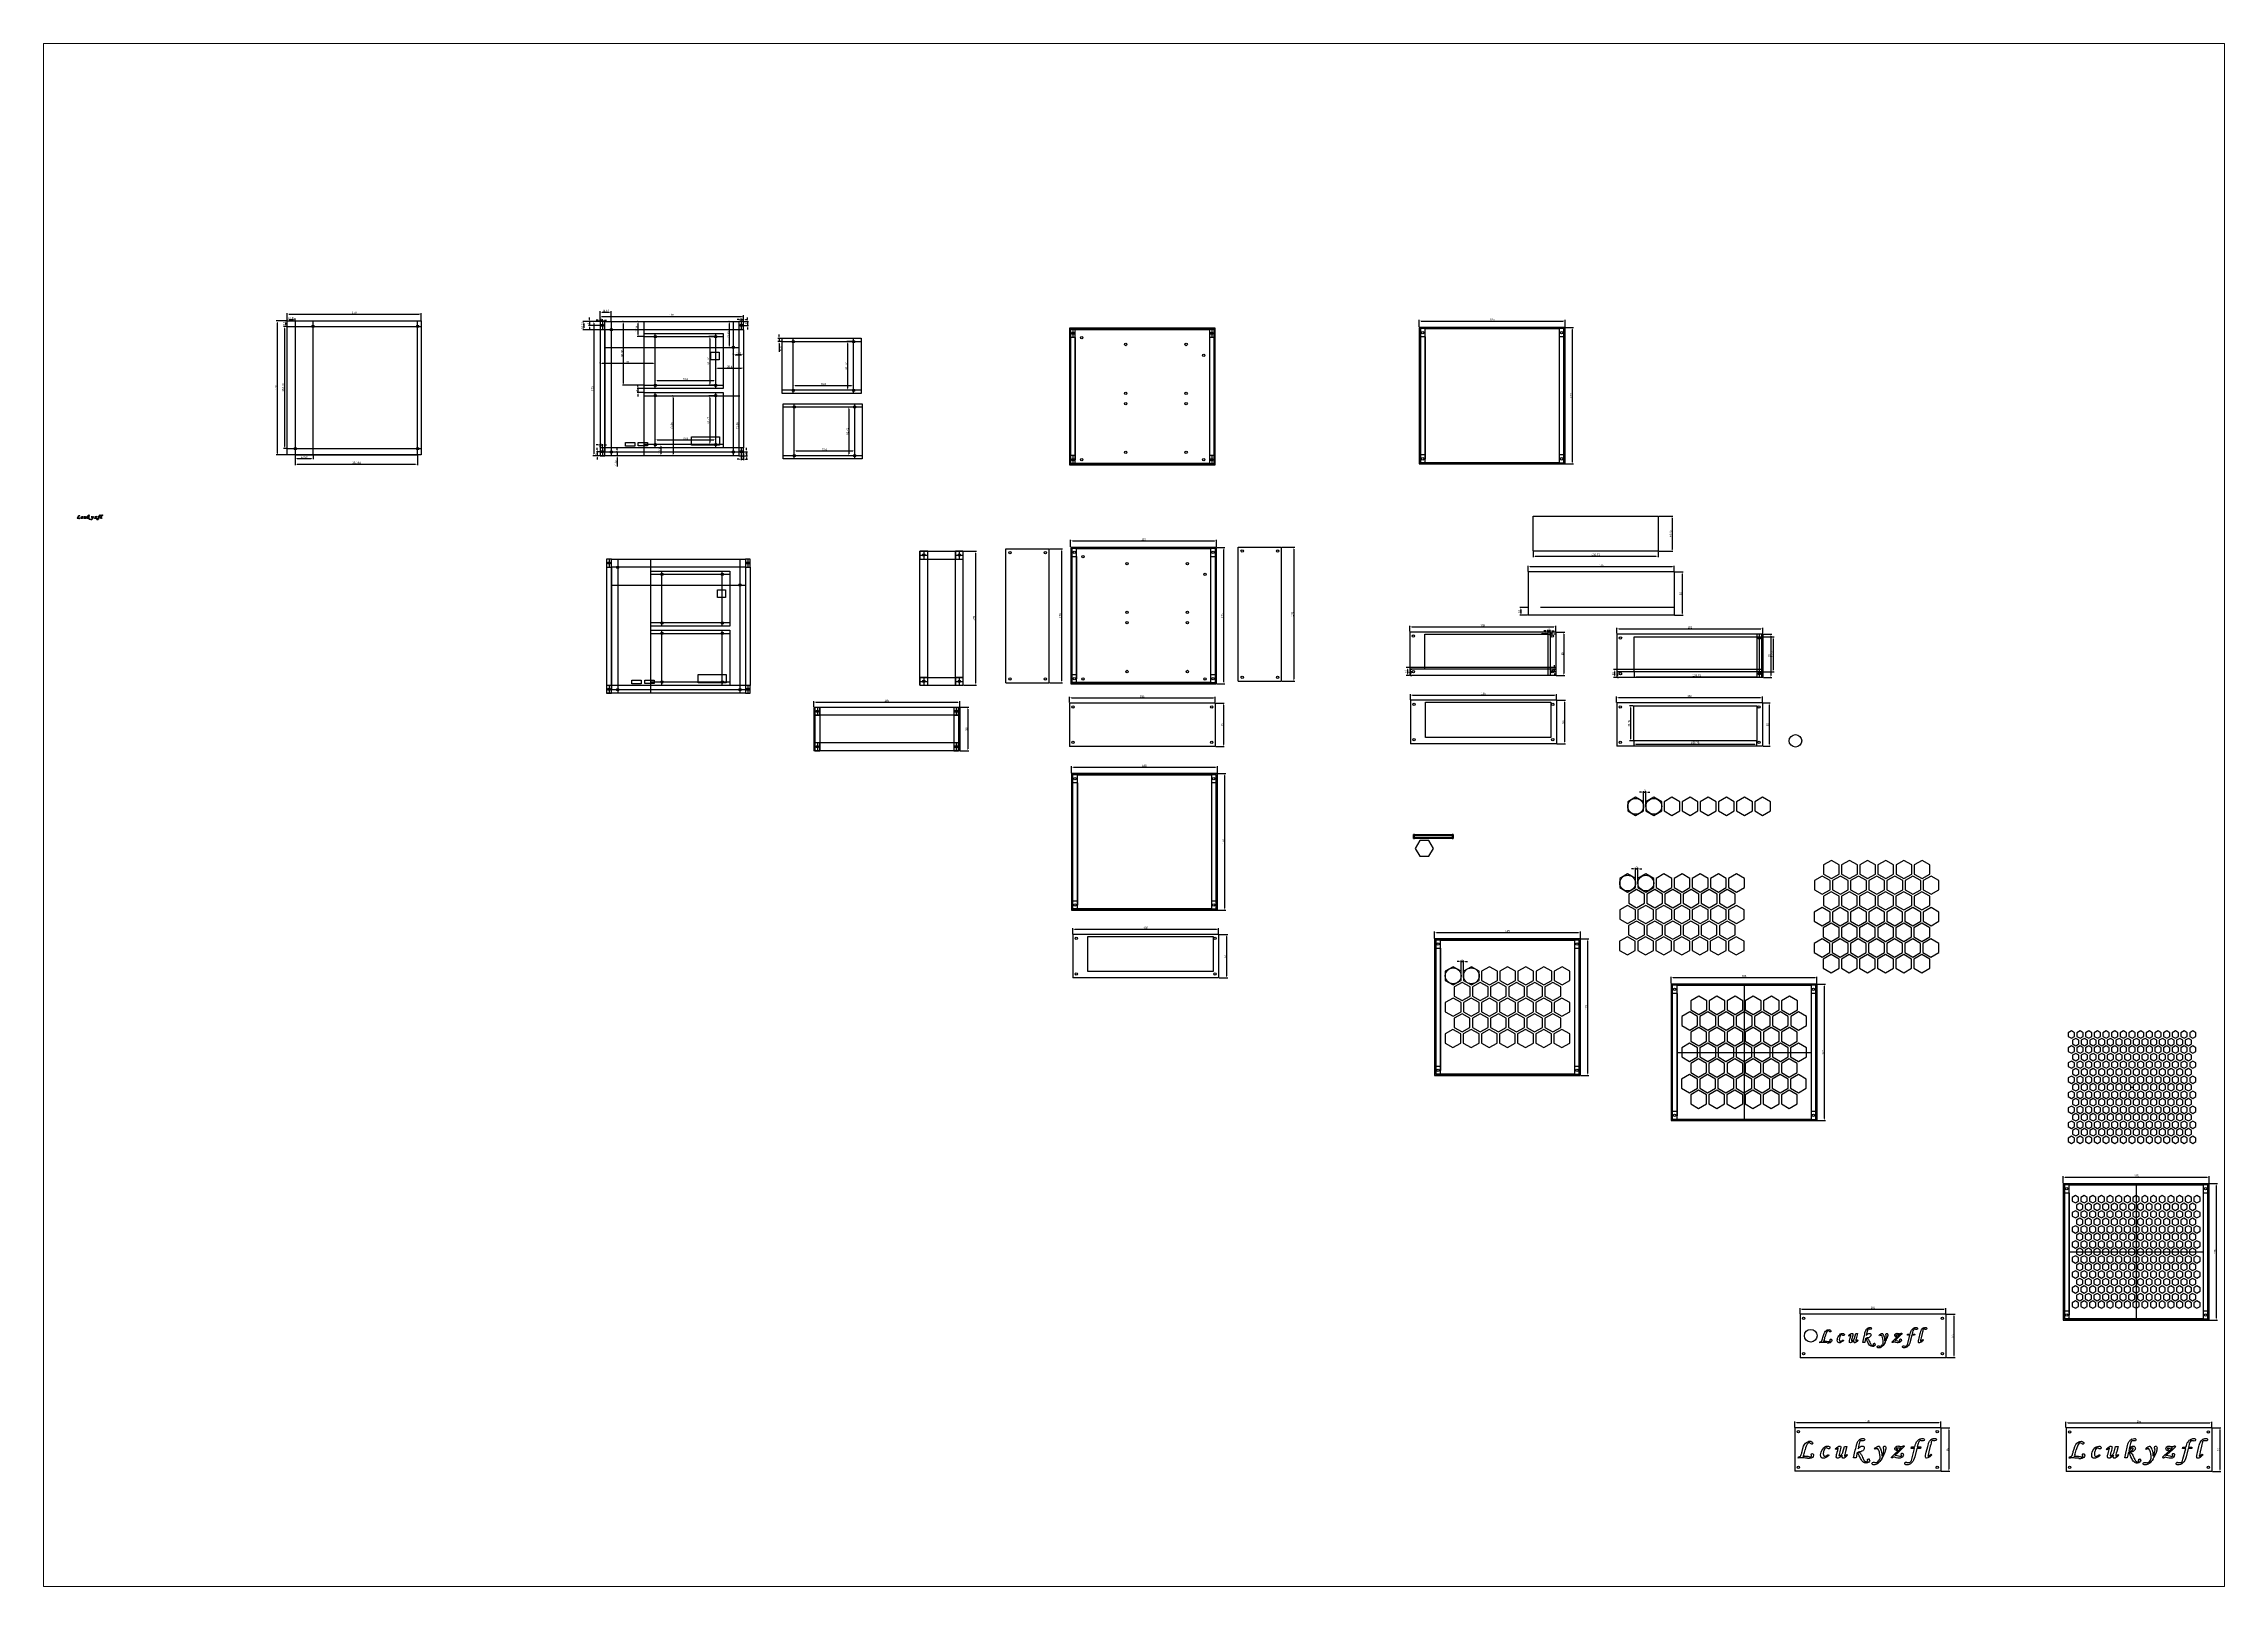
# Paper-space layout '布局2' of a CAD drawing. Header units: millimetres. Extents: x 30 to 267, y 21 to 189.
# The model-space entities are those that its viewports show. They can reach past a viewport. Long polylines and large blocks are cut down to what shows.
import ezdxf

# ---------------------------------------------------------------- set-up
doc = ezdxf.new("R2010")
doc.units = ezdxf.units.MM
doc.linetypes.add('JIS_02_1.2', pattern=[2.5, 1.25, -1.25])
doc.dimstyles.new('ISO-25', dxfattribs={"dimtxt": 2.5, "dimasz": 2.5, "dimexe": 1.25, "dimexo": 0.625, "dimtad": 1, "dimdsep": 46, "dimtxsty": 'Standard', "dimcen": 2.5, "dimadec": 0, "dimazin": 0, "dimtfac": 1, "dimtmove": 0, "dimatfit": 3, "dimfxl": 1, "dimarcsym": 0})

# ---------------------------------------------------------------- blocks, each defined once
blk = doc.blocks.new('*D1')
at = {"color": 0, "lineweight": -2, "transparency": 16777216}
for p, q in [((300, 300.6), (300, 303)), ((302.5, 301.7), (307.8, 301.7)), ((310.3, 300.6), (310.3, 303))]:
    blk.add_line(p, q, dxfattribs=at)
at = {"color": 0, "transparency": 16777216}
for points in [[(302.5, 302.1), (302.5, 301.3), (300, 301.7)], [(307.8, 302.1), (307.8, 301.3), (310.3, 301.7)]]:
    blk.add_solid(points, dxfattribs=at)
at = {"layer": 'Defpoints', "color": 0, "transparency": 16777216}
for p in [(300, 300), (310.3, 301.7), (310.3, 300)]:
    blk.add_point(p, dxfattribs=at)
at = {"color": 0, "transparency": 16777216, "insert": (305.2, 303.6), "char_height": 2.5, "attachment_point": 5}
blk.add_mtext('10.31', dxfattribs=at)
blk = doc.blocks.new('*D2')
at = {"color": 0, "lineweight": -2, "transparency": 16777216}
for p, q in [((310.3, 129.4), (310.3, 124.5)), ((312.8, 125.7), (330.4, 125.7)), ((332.9, 129.4), (332.9, 124.5))]:
    blk.add_line(p, q, dxfattribs=at)
at = {"color": 0, "transparency": 16777216}
for points in [[(312.8, 126.2), (312.8, 125.3), (310.3, 125.7)], [(330.4, 126.2), (330.4, 125.3), (332.9, 125.7)]]:
    blk.add_solid(points, dxfattribs=at)
at = {"layer": 'Defpoints', "color": 0, "transparency": 16777216}
for p in [(310.3, 130), (332.9, 130), (332.9, 125.7)]:
    blk.add_point(p, dxfattribs=at)
at = {"color": 0, "transparency": 16777216, "insert": (321.6, 127.6), "char_height": 2.5, "attachment_point": 5}
blk.add_mtext('22.56', dxfattribs=at)
blk = doc.blocks.new('*D3')
at = {"color": 0, "lineweight": -2, "transparency": 16777216}
for p, q in [((310.3, 129.4), (310.3, 117.1)), ((312.8, 118.3), (462.8, 118.3)), ((465.2, 129.4), (465.2, 117.1))]:
    blk.add_line(p, q, dxfattribs=at)
at = {"color": 0, "transparency": 16777216}
for points in [[(312.8, 118.7), (312.8, 117.9), (310.3, 118.3)], [(462.8, 118.7), (462.8, 117.9), (465.2, 118.3)]]:
    blk.add_solid(points, dxfattribs=at)
at = {"layer": 'Defpoints', "color": 0, "transparency": 16777216}
for p in [(310.3, 130), (465.2, 130), (465.2, 118.3)]:
    blk.add_point(p, dxfattribs=at)
at = {"color": 0, "transparency": 16777216, "insert": (387.8, 120.2), "char_height": 2.5, "attachment_point": 5}
blk.add_mtext('154.94', dxfattribs=at)
blk = doc.blocks.new('*D4')
at = {"color": 0, "lineweight": -2, "transparency": 16777216}
for p, q in [((300, 300.6), (300, 309.9)), ((302.5, 308.6), (467.5, 308.6)), ((470, 300.6), (470, 309.9))]:
    blk.add_line(p, q, dxfattribs=at)
at = {"color": 0, "transparency": 16777216}
for points in [[(302.5, 309), (302.5, 308.2), (300, 308.6)], [(467.5, 309), (467.5, 308.2), (470, 308.6)]]:
    blk.add_solid(points, dxfattribs=at)
at = {"layer": 'Defpoints', "color": 0, "transparency": 16777216}
for p in [(470, 308.6), (300, 300), (470, 300)]:
    blk.add_point(p, dxfattribs=at)
at = {"color": 0, "transparency": 16777216, "insert": (385, 310.5), "char_height": 2.5, "attachment_point": 5}
blk.add_mtext('170', dxfattribs=at)
blk = doc.blocks.new('*D5')
at = {"color": 0, "lineweight": -2, "transparency": 16777216}
for p, q in [((299.4, 300), (296.7, 300)), ((299.4, 292.9), (296.7, 292.9)), ((298, 297.5), (298, 295.4))]:
    blk.add_line(p, q, dxfattribs=at)
at = {"color": 0, "transparency": 16777216}
for points in [[(297.5, 297.5), (298.4, 297.5), (298, 300)], [(297.5, 295.4), (298.4, 295.4), (298, 292.9)]]:
    blk.add_solid(points, dxfattribs=at)
at = {"layer": 'Defpoints', "color": 0, "transparency": 16777216}
for p in [(298, 292.9), (300, 300), (300, 292.9)]:
    blk.add_point(p, dxfattribs=at)
at = {"color": 0, "transparency": 16777216, "insert": (296.1, 296.4), "char_height": 2.5, "attachment_point": 5, "rotation": 90}
blk.add_mtext('7.1', dxfattribs=at)
blk = doc.blocks.new('*D6')
at = {"color": 0, "lineweight": -2, "transparency": 16777216}
for p, q in [((299.4, 292.9), (295.2, 292.9)), ((296.5, 290.4), (296.5, 140.6)), ((299.4, 138.1), (295.2, 138.1))]:
    blk.add_line(p, q, dxfattribs=at)
at = {"color": 0, "transparency": 16777216}
for points in [[(296.1, 290.4), (296.9, 290.4), (296.5, 292.9)], [(296.1, 140.6), (296.9, 140.6), (296.5, 138.1)]]:
    blk.add_solid(points, dxfattribs=at)
at = {"layer": 'Defpoints', "color": 0, "transparency": 16777216}
for p in [(300, 292.9), (296.5, 138.1), (300, 138.1)]:
    blk.add_point(p, dxfattribs=at)
at = {"color": 0, "transparency": 16777216, "insert": (294.6, 215.5), "char_height": 2.5, "attachment_point": 5, "rotation": 90}
blk.add_mtext('154.78', dxfattribs=at)
blk = doc.blocks.new('*D7')
at = {"color": 0, "lineweight": -2, "transparency": 16777216}
for p, q in [((299.4, 300), (286.2, 300)), ((287.5, 132.5), (287.5, 297.5)), ((299.4, 130), (286.2, 130))]:
    blk.add_line(p, q, dxfattribs=at)
at = {"color": 0, "transparency": 16777216}
for points in [[(287.1, 297.5), (287.9, 297.5), (287.5, 300)], [(287.1, 132.5), (287.9, 132.5), (287.5, 130)]]:
    blk.add_solid(points, dxfattribs=at)
at = {"layer": 'Defpoints', "color": 0, "transparency": 16777216}
for p in [(287.5, 300), (300, 300), (300, 130)]:
    blk.add_point(p, dxfattribs=at)
at = {"color": 0, "transparency": 16777216, "insert": (285.6, 215), "char_height": 2.5, "attachment_point": 5, "rotation": 90}
blk.add_mtext('170', dxfattribs=at)
blk = doc.blocks.new('*D26')
at = {"color": 0, "lineweight": -2, "transparency": 16777216}
for p, q in [((927, 277.8), (922.3, 277.8)), ((923.6, 280.3), (923.6, 282.8)), ((923.6, 277.8), (923.6, 273.7)), ((927, 273.7), (922.3, 273.7)), ((923.6, 271.2), (923.6, 260.8))]:
    blk.add_line(p, q, dxfattribs=at)
at = {"color": 0, "transparency": 16777216}
for points in [[(924, 280.3), (923.2, 280.3), (923.6, 277.8)], [(924, 271.2), (923.2, 271.2), (923.6, 273.7)]]:
    blk.add_solid(points, dxfattribs=at)
at = {"layer": 'Defpoints', "color": 0, "transparency": 16777216}
for p in [(927.6, 277.8), (923.6, 273.7), (927.6, 273.7)]:
    blk.add_point(p, dxfattribs=at)
at = {"color": 0, "transparency": 16777216, "insert": (925.4, 264.7), "char_height": 2.5, "attachment_point": 5, "rotation": 270.0001}
blk.add_mtext('4.14', dxfattribs=at)
blk = doc.blocks.new('*D27')
at = {"color": 0, "lineweight": -2, "transparency": 16777216}
for p, q in [((1017.6, 273.7), (1009.4, 273.7)), ((1010.6, 271.2), (1010.6, 214.5)), ((1017.6, 212), (1009.4, 212))]:
    blk.add_line(p, q, dxfattribs=at)
at = {"color": 0, "transparency": 16777216}
for points in [[(1010.2, 271.2), (1011, 271.2), (1010.6, 273.7)], [(1010.2, 214.5), (1011, 214.5), (1010.6, 212)]]:
    blk.add_solid(points, dxfattribs=at)
at = {"layer": 'Defpoints', "color": 0, "transparency": 16777216}
for p in [(1018.2, 273.7), (1010.6, 212), (1018.2, 212)]:
    blk.add_point(p, dxfattribs=at)
at = {"color": 0, "transparency": 16777216, "insert": (1008.8, 242.8), "char_height": 2.5, "attachment_point": 5, "rotation": 90}
blk.add_mtext('61.72', dxfattribs=at)
blk = doc.blocks.new('*D28')
at = {"color": 0, "lineweight": -2, "transparency": 16777216}
for p, q in [((941.6, 212.6), (941.6, 219.3)), ((944.1, 218.1), (1015.7, 218.1)), ((1018.2, 212.6), (1018.2, 219.3))]:
    blk.add_line(p, q, dxfattribs=at)
at = {"color": 0, "transparency": 16777216}
for points in [[(944.1, 218.5), (944.1, 217.6), (941.6, 218.1)], [(1015.7, 218.5), (1015.7, 217.6), (1018.2, 218.1)]]:
    blk.add_solid(points, dxfattribs=at)
at = {"layer": 'Defpoints', "color": 0, "transparency": 16777216}
for p in [(941.6, 212), (1018.2, 218.1), (1018.2, 212)]:
    blk.add_point(p, dxfattribs=at)
at = {"color": 0, "transparency": 16777216, "insert": (979.9, 219.9), "char_height": 2.5, "attachment_point": 5}
blk.add_mtext('76.6', dxfattribs=at)
blk = doc.blocks.new('*D39')
at = {"color": 0, "lineweight": -2, "transparency": 16777216}
for p, q in [((1019, 190.8), (1010.7, 190.8)), ((1012, 188.3), (1012, 131.6)), ((1019, 129.1), (1010.7, 129.1))]:
    blk.add_line(p, q, dxfattribs=at)
at = {"color": 0, "transparency": 16777216}
for points in [[(1011.6, 188.3), (1012.4, 188.3), (1012, 190.8)], [(1011.6, 131.6), (1012.4, 131.6), (1012, 129.1)]]:
    blk.add_solid(points, dxfattribs=at)
at = {"layer": 'Defpoints', "color": 0, "transparency": 16777216}
for p in [(1019.6, 190.8), (1012, 129.1), (1019.6, 129.1)]:
    blk.add_point(p, dxfattribs=at)
at = {"color": 0, "transparency": 16777216, "insert": (1010.1, 160), "char_height": 2.5, "attachment_point": 5, "rotation": 90}
blk.add_mtext('61.72', dxfattribs=at)
blk = doc.blocks.new('*D40')
at = {"color": 0, "lineweight": -2, "transparency": 16777216}
for p, q in [((943, 129.7), (943, 136.4)), ((945.5, 135.2), (1017.1, 135.2)), ((1019.6, 129.7), (1019.6, 136.4))]:
    blk.add_line(p, q, dxfattribs=at)
at = {"color": 0, "transparency": 16777216}
for points in [[(945.5, 135.6), (945.5, 134.7), (943, 135.2)], [(1017.1, 135.6), (1017.1, 134.7), (1019.6, 135.2)]]:
    blk.add_solid(points, dxfattribs=at)
at = {"layer": 'Defpoints', "color": 0, "transparency": 16777216}
for p in [(943, 129.1), (1019.6, 135.2), (1019.6, 129.1)]:
    blk.add_point(p, dxfattribs=at)
at = {"color": 0, "transparency": 16777216, "insert": (981.3, 137), "char_height": 2.5, "attachment_point": 5}
blk.add_mtext('76.6', dxfattribs=at)
blk = doc.blocks.new('*D42')
at = {"color": 0, "lineweight": -2, "transparency": 16777216}
for p, q in [((842.7, 205), (834.5, 205)), ((835.7, 202.5), (835.7, 145.8)), ((842.7, 143.3), (834.5, 143.3))]:
    blk.add_line(p, q, dxfattribs=at)
at = {"color": 0, "transparency": 16777216}
for points in [[(835.3, 202.5), (836.1, 202.5), (835.7, 205)], [(835.3, 145.8), (836.1, 145.8), (835.7, 143.3)]]:
    blk.add_solid(points, dxfattribs=at)
at = {"layer": 'Defpoints', "color": 0, "transparency": 16777216}
for p in [(843.3, 205), (835.7, 143.3), (843.3, 143.3)]:
    blk.add_point(p, dxfattribs=at)
at = {"color": 0, "transparency": 16777216, "insert": (833.8, 174.1), "char_height": 2.5, "attachment_point": 5, "rotation": 90}
blk.add_mtext('61.72', dxfattribs=at)
blk = doc.blocks.new('*D43')
at = {"color": 0, "lineweight": -2, "transparency": 16777216}
for p, q in [((766.7, 143.9), (766.7, 150.6)), ((769.2, 149.3), (840.8, 149.3)), ((843.3, 143.9), (843.3, 150.6))]:
    blk.add_line(p, q, dxfattribs=at)
at = {"color": 0, "transparency": 16777216}
for points in [[(769.2, 149.7), (769.2, 148.9), (766.7, 149.3)], [(840.8, 149.7), (840.8, 148.9), (843.3, 149.3)]]:
    blk.add_solid(points, dxfattribs=at)
at = {"layer": 'Defpoints', "color": 0, "transparency": 16777216}
for p in [(766.7, 143.3), (843.3, 149.3), (843.3, 143.3)]:
    blk.add_point(p, dxfattribs=at)
at = {"color": 0, "transparency": 16777216, "insert": (805, 151.2), "char_height": 2.5, "attachment_point": 5}
blk.add_mtext('76.6', dxfattribs=at)
blk = doc.blocks.new('*D44')
at = {"color": 0, "lineweight": -2, "transparency": 16777216}
for p, q in [((842.7, 280), (834.5, 280)), ((835.7, 277.5), (835.7, 220.8)), ((842.7, 218.3), (834.5, 218.3))]:
    blk.add_line(p, q, dxfattribs=at)
at = {"color": 0, "transparency": 16777216}
for points in [[(835.3, 277.5), (836.1, 277.5), (835.7, 280)], [(835.3, 220.8), (836.1, 220.8), (835.7, 218.3)]]:
    blk.add_solid(points, dxfattribs=at)
at = {"layer": 'Defpoints', "color": 0, "transparency": 16777216}
for p in [(843.3, 280), (835.7, 218.3), (843.3, 218.3)]:
    blk.add_point(p, dxfattribs=at)
at = {"color": 0, "transparency": 16777216, "insert": (833.8, 249.1), "char_height": 2.5, "attachment_point": 5, "rotation": 90}
blk.add_mtext('61.72', dxfattribs=at)
blk = doc.blocks.new('*D45')
at = {"color": 0, "lineweight": -2, "transparency": 16777216}
for p, q in [((766.7, 218.9), (766.7, 225.6)), ((769.2, 224.3), (840.8, 224.3)), ((843.3, 218.9), (843.3, 225.6))]:
    blk.add_line(p, q, dxfattribs=at)
at = {"color": 0, "transparency": 16777216}
for points in [[(769.2, 224.7), (769.2, 223.9), (766.7, 224.3)], [(840.8, 224.7), (840.8, 223.9), (843.3, 224.3)]]:
    blk.add_solid(points, dxfattribs=at)
at = {"layer": 'Defpoints', "color": 0, "transparency": 16777216}
for p in [(843.3, 224.3), (766.7, 218.3), (843.3, 218.3)]:
    blk.add_point(p, dxfattribs=at)
at = {"color": 0, "transparency": 16777216, "insert": (805, 226.2), "char_height": 2.5, "attachment_point": 5}
blk.add_mtext('76.6', dxfattribs=at)
blk = doc.blocks.new('*D46')
at = {"color": 0, "lineweight": -2, "transparency": 16777216}
for p, q in [((752.1, 214.1), (743.6, 214.1)), ((752.1, 209.1), (743.6, 209.1)), ((744.8, 216.6), (744.8, 219.1)), ((744.8, 214.1), (744.8, 209.1)), ((744.8, 206.6), (744.8, 204.1))]:
    blk.add_line(p, q, dxfattribs=at)
at = {"color": 0, "transparency": 16777216}
for points in [[(744.4, 216.6), (745.3, 216.6), (744.8, 214.1)], [(744.4, 206.6), (745.3, 206.6), (744.8, 209.1)]]:
    blk.add_solid(points, dxfattribs=at)
at = {"layer": 'Defpoints', "color": 0, "transparency": 16777216}
for p in [(744.8, 209.1), (752.7, 214.1), (752.7, 209.1)]:
    blk.add_point(p, dxfattribs=at)
at = {"color": 0, "transparency": 16777216, "insert": (743, 211.6), "char_height": 2.5, "attachment_point": 5, "rotation": 90}
blk.add_mtext('5', dxfattribs=at)
blk = doc.blocks.new('*D47')
at = {"color": 0, "lineweight": -2, "transparency": 16777216}
for p, q in [((696.7, 299.7), (696.7, 307)), ((699.2, 305.7), (876.2, 305.7)), ((878.7, 299.7), (878.7, 307))]:
    blk.add_line(p, q, dxfattribs=at)
at = {"color": 0, "transparency": 16777216}
for points in [[(699.2, 306.2), (699.2, 305.3), (696.7, 305.7)], [(876.2, 306.2), (876.2, 305.3), (878.7, 305.7)]]:
    blk.add_solid(points, dxfattribs=at)
at = {"layer": 'Defpoints', "color": 0, "transparency": 16777216}
for p in [(878.7, 305.7), (696.7, 299.1), (878.7, 299.1)]:
    blk.add_point(p, dxfattribs=at)
at = {"color": 0, "transparency": 16777216, "insert": (787.7, 307.6), "char_height": 2.5, "attachment_point": 5}
blk.add_mtext('182', dxfattribs=at)
blk = doc.blocks.new('*D48')
at = {"color": 0, "lineweight": -2, "transparency": 16777216}
for p, q in [((696.1, 299.1), (687.7, 299.1)), ((688.9, 296.6), (688.9, 131.6)), ((696.1, 129.1), (687.7, 129.1))]:
    blk.add_line(p, q, dxfattribs=at)
at = {"color": 0, "transparency": 16777216}
for points in [[(688.5, 296.6), (689.3, 296.6), (688.9, 299.1)], [(688.5, 131.6), (689.3, 131.6), (688.9, 129.1)]]:
    blk.add_solid(points, dxfattribs=at)
at = {"layer": 'Defpoints', "color": 0, "transparency": 16777216}
for p in [(696.7, 299.1), (688.9, 129.1), (696.7, 129.1)]:
    blk.add_point(p, dxfattribs=at)
at = {"color": 0, "transparency": 16777216, "insert": (687, 214.1), "char_height": 2.5, "attachment_point": 5, "rotation": 90}
blk.add_mtext('170', dxfattribs=at)
blk = doc.blocks.new('*D49')
at = {"color": 0, "lineweight": -2, "transparency": 16777216}
for p, q in [((694.2, 300.8), (691.7, 300.8)), ((696.7, 299.7), (696.7, 302.1)), ((696.7, 300.8), (699.7, 300.8)), ((699.7, 299.7), (699.7, 302.1)), ((702.2, 300.8), (704.7, 300.8))]:
    blk.add_line(p, q, dxfattribs=at)
at = {"color": 0, "transparency": 16777216}
for points in [[(694.2, 301.2), (694.2, 300.4), (696.7, 300.8)], [(702.2, 301.2), (702.2, 300.4), (699.7, 300.8)]]:
    blk.add_solid(points, dxfattribs=at)
at = {"layer": 'Defpoints', "color": 0, "transparency": 16777216}
for p in [(696.7, 299.1), (699.7, 300.8), (699.7, 299.1)]:
    blk.add_point(p, dxfattribs=at)
at = {"color": 0, "transparency": 16777216, "insert": (698.2, 302.7), "char_height": 2.5, "attachment_point": 5}
blk.add_mtext('3', dxfattribs=at)
blk = doc.blocks.new('*D50')
at = {"color": 0, "lineweight": -2, "transparency": 16777216}
for p, q in [((696.7, 299.8), (696.7, 312.1)), ((699.2, 310.9), (708.3, 310.9)), ((710.8, 299.8), (710.8, 312.1))]:
    blk.add_line(p, q, dxfattribs=at)
at = {"color": 0, "transparency": 16777216}
for points in [[(699.2, 311.3), (699.2, 310.5), (696.7, 310.9)], [(708.3, 311.3), (708.3, 310.5), (710.8, 310.9)]]:
    blk.add_solid(points, dxfattribs=at)
at = {"layer": 'Defpoints', "color": 0, "transparency": 16777216}
for p in [(710.8, 310.9), (696.7, 299.1), (710.8, 299.1)]:
    blk.add_point(p, dxfattribs=at)
at = {"color": 0, "transparency": 16777216, "insert": (703.8, 312.8), "char_height": 2.5, "attachment_point": 5}
blk.add_mtext('14.12', dxfattribs=at)
blk = doc.blocks.new('*D51')
at = {"color": 0, "lineweight": -2, "transparency": 16777216}
for p, q in [((696.1, 299.1), (682.2, 299.1)), ((696.1, 294.1), (682.2, 294.1)), ((683.5, 301.6), (683.5, 304.1)), ((683.5, 299.1), (683.5, 294.1)), ((683.5, 291.6), (683.5, 289.1))]:
    blk.add_line(p, q, dxfattribs=at)
at = {"color": 0, "transparency": 16777216}
for points in [[(683, 301.6), (683.9, 301.6), (683.5, 299.1)], [(683, 291.6), (683.9, 291.6), (683.5, 294.1)]]:
    blk.add_solid(points, dxfattribs=at)
at = {"layer": 'Defpoints', "color": 0, "transparency": 16777216}
for p in [(683.5, 294.1), (696.7, 299.1), (696.7, 294.1)]:
    blk.add_point(p, dxfattribs=at)
at = {"color": 0, "transparency": 16777216, "insert": (681.6, 296.6), "char_height": 2.5, "attachment_point": 5, "rotation": 90}
blk.add_mtext('5', dxfattribs=at)
blk = doc.blocks.new('*D52')
at = {"color": 0, "lineweight": -2, "transparency": 16777216}
for p, q in [((702.1, 299.1), (674.9, 299.1)), ((702.1, 288.8), (674.9, 288.8)), ((676.1, 296.6), (676.1, 291.3))]:
    blk.add_line(p, q, dxfattribs=at)
at = {"color": 0, "transparency": 16777216}
for points in [[(675.7, 296.6), (676.5, 296.6), (676.1, 299.1)], [(675.7, 291.3), (676.5, 291.3), (676.1, 288.8)]]:
    blk.add_solid(points, dxfattribs=at)
at = {"layer": 'Defpoints', "color": 0, "transparency": 16777216}
for p in [(676.1, 288.8), (702.7, 299.1), (702.7, 288.8)]:
    blk.add_point(p, dxfattribs=at)
at = {"color": 0, "transparency": 16777216, "insert": (674.2, 294), "char_height": 2.5, "attachment_point": 5, "rotation": 90}
blk.add_mtext('10.31', dxfattribs=at)
blk = doc.blocks.new('*D53')
at = {"color": 0, "lineweight": -2, "transparency": 16777216}
for p, q in [((744.3, 299.1), (743.7, 299.1)), ((752.1, 280), (743.7, 280)), ((744.9, 282.5), (744.9, 296.6))]:
    blk.add_line(p, q, dxfattribs=at)
at = {"color": 0, "transparency": 16777216}
for points in [[(744.5, 296.6), (745.3, 296.6), (744.9, 299.1)], [(744.5, 282.5), (745.3, 282.5), (744.9, 280)]]:
    blk.add_solid(points, dxfattribs=at)
at = {"layer": 'Defpoints', "color": 0, "transparency": 16777216}
for p in [(744.9, 299.1), (744.9, 299.1), (752.7, 280)]:
    blk.add_point(p, dxfattribs=at)
at = {"color": 0, "transparency": 16777216, "insert": (743, 289.6), "char_height": 2.5, "attachment_point": 5, "rotation": 90}
blk.add_mtext('19.14', dxfattribs=at)
blk = doc.blocks.new('*D54')
at = {"color": 0, "lineweight": -2, "transparency": 16777216}
for p, q in [((725.9, 299.1), (725.2, 299.1)), ((726.5, 220.8), (726.5, 296.6)), ((752.1, 218.3), (725.2, 218.3))]:
    blk.add_line(p, q, dxfattribs=at)
at = {"color": 0, "transparency": 16777216}
for points in [[(726.1, 296.6), (726.9, 296.6), (726.5, 299.1)], [(726.1, 220.8), (726.9, 220.8), (726.5, 218.3)]]:
    blk.add_solid(points, dxfattribs=at)
at = {"layer": 'Defpoints', "color": 0, "transparency": 16777216}
for p in [(726.5, 299.1), (726.5, 299.1), (752.7, 218.3)]:
    blk.add_point(p, dxfattribs=at)
at = {"color": 0, "transparency": 16777216, "insert": (724.6, 258.7), "char_height": 2.5, "attachment_point": 5, "rotation": 90}
blk.add_mtext('80.86', dxfattribs=at)
blk = doc.blocks.new('*D55')
at = {"color": 0, "lineweight": -2, "transparency": 16777216}
for p, q in [((696.7, 246.4), (696.7, 247)), ((764.2, 245.8), (699.2, 245.8)), ((766.7, 246.4), (766.7, 247))]:
    blk.add_line(p, q, dxfattribs=at)
at = {"color": 0, "transparency": 16777216}
for points in [[(699.2, 246.2), (699.2, 245.4), (696.7, 245.8)], [(764.2, 246.2), (764.2, 245.4), (766.7, 245.8)]]:
    blk.add_solid(points, dxfattribs=at)
at = {"layer": 'Defpoints', "color": 0, "transparency": 16777216}
for p in [(696.7, 245.8), (696.7, 245.8), (766.7, 245.8)]:
    blk.add_point(p, dxfattribs=at)
at = {"color": 0, "transparency": 16777216, "insert": (731.7, 247.7), "char_height": 2.5, "attachment_point": 5}
blk.add_mtext('70', dxfattribs=at)
blk = doc.blocks.new('*D56')
at = {"color": 0, "lineweight": -2, "transparency": 16777216}
for p, q in [((843.3, 240.7), (843.3, 241.3)), ((845.8, 240.1), (876.2, 240.1)), ((878.7, 240.7), (878.7, 241.3))]:
    blk.add_line(p, q, dxfattribs=at)
at = {"color": 0, "transparency": 16777216}
for points in [[(845.8, 240.5), (845.8, 239.7), (843.3, 240.1)], [(876.2, 240.5), (876.2, 239.7), (878.7, 240.1)]]:
    blk.add_solid(points, dxfattribs=at)
at = {"layer": 'Defpoints', "color": 0, "transparency": 16777216}
for p in [(843.3, 240.1), (878.7, 240.1), (878.7, 240.1)]:
    blk.add_point(p, dxfattribs=at)
at = {"color": 0, "transparency": 16777216, "insert": (861, 241.9), "char_height": 2.5, "attachment_point": 5}
blk.add_mtext('35.4', dxfattribs=at)
blk = doc.blocks.new('*D57')
at = {"color": 0, "lineweight": -2, "transparency": 16777216}
for p, q in [((865.6, 257.6), (865.6, 258.3)), ((868.1, 257), (876.2, 257)), ((878.7, 257.6), (878.7, 258.3))]:
    blk.add_line(p, q, dxfattribs=at)
at = {"color": 0, "transparency": 16777216}
for points in [[(868.1, 257.4), (868.1, 256.6), (865.6, 257)], [(876.2, 257.4), (876.2, 256.6), (878.7, 257)]]:
    blk.add_solid(points, dxfattribs=at)
at = {"layer": 'Defpoints', "color": 0, "transparency": 16777216}
for p in [(865.6, 257), (878.7, 257), (878.7, 257)]:
    blk.add_point(p, dxfattribs=at)
at = {"color": 0, "transparency": 16777216, "insert": (872.2, 258.9), "char_height": 2.5, "attachment_point": 5}
blk.add_mtext('13.1', dxfattribs=at)
blk = doc.blocks.new('*D58')
at = {"color": 0, "lineweight": -2, "transparency": 16777216}
for p, q in [((860.4, 299.1), (859.8, 299.1)), ((861, 268.8), (861, 296.6)), ((860.4, 266.3), (859.8, 266.3))]:
    blk.add_line(p, q, dxfattribs=at)
at = {"color": 0, "transparency": 16777216}
for points in [[(860.6, 296.6), (861.5, 296.6), (861, 299.1)], [(860.6, 268.8), (861.5, 268.8), (861, 266.3)]]:
    blk.add_solid(points, dxfattribs=at)
at = {"layer": 'Defpoints', "color": 0, "transparency": 16777216}
for p in [(861, 299.1), (861, 299.1), (861, 266.3)]:
    blk.add_point(p, dxfattribs=at)
at = {"color": 0, "transparency": 16777216, "insert": (859.2, 282.7), "char_height": 2.5, "attachment_point": 5, "rotation": 90}
blk.add_mtext('32.87', dxfattribs=at)
blk = doc.blocks.new('*D59')
at = {"color": 0, "lineweight": -2, "transparency": 16777216}
for p, q in [((718.3, 136.4), (718.3, 138.9)), ((717.7, 133.9), (717.1, 133.9)), ((717.7, 129.1), (717.1, 129.1)), ((718.3, 133.9), (718.3, 129.1)), ((718.3, 126.6), (718.3, 115.4))]:
    blk.add_line(p, q, dxfattribs=at)
at = {"color": 0, "transparency": 16777216}
for points in [[(717.9, 136.4), (718.7, 136.4), (718.3, 133.9)], [(717.9, 126.6), (718.7, 126.6), (718.3, 129.1)]]:
    blk.add_solid(points, dxfattribs=at)
at = {"layer": 'Defpoints', "color": 0, "transparency": 16777216}
for p in [(718.3, 133.9), (718.3, 129.1), (718.3, 129.1)]:
    blk.add_point(p, dxfattribs=at)
at = {"color": 0, "transparency": 16777216, "insert": (716.4, 119.7), "char_height": 2.5, "attachment_point": 5, "rotation": 90}
blk.add_mtext('4.75', dxfattribs=at)
blk = doc.blocks.new('*D60')
at = {"color": 0, "lineweight": -2, "transparency": 16777216}
for p, q in [((693.2, 136.6), (693.2, 139.1)), ((696.1, 134.1), (692, 134.1)), ((696.1, 129.1), (692, 129.1)), ((693.2, 134.1), (693.2, 129.1)), ((693.2, 126.6), (693.2, 124.1))]:
    blk.add_line(p, q, dxfattribs=at)
at = {"color": 0, "transparency": 16777216}
for points in [[(692.8, 136.6), (693.6, 136.6), (693.2, 134.1)], [(692.8, 126.6), (693.6, 126.6), (693.2, 129.1)]]:
    blk.add_solid(points, dxfattribs=at)
at = {"layer": 'Defpoints', "color": 0, "transparency": 16777216}
for p in [(693.2, 129.1), (696.7, 134.1), (696.7, 129.1)]:
    blk.add_point(p, dxfattribs=at)
at = {"color": 0, "transparency": 16777216, "insert": (691.4, 131.6), "char_height": 2.5, "attachment_point": 5, "rotation": 90}
blk.add_mtext('5', dxfattribs=at)
blk = doc.blocks.new('*D61')
at = {"color": 0, "lineweight": -2, "transparency": 16777216}
for p, q in [((694.2, 142.7), (691.7, 142.7)), ((696.7, 139.7), (696.7, 143.9)), ((696.7, 142.7), (699.7, 142.7)), ((699.7, 139.7), (699.7, 143.9)), ((702.2, 142.7), (704.7, 142.7))]:
    blk.add_line(p, q, dxfattribs=at)
at = {"color": 0, "transparency": 16777216}
for points in [[(694.2, 143.1), (694.2, 142.2), (696.7, 142.7)], [(702.2, 143.1), (702.2, 142.2), (699.7, 142.7)]]:
    blk.add_solid(points, dxfattribs=at)
at = {"layer": 'Defpoints', "color": 0, "transparency": 16777216}
for p in [(696.7, 139.1), (699.7, 142.7), (699.7, 139.1)]:
    blk.add_point(p, dxfattribs=at)
at = {"color": 0, "transparency": 16777216, "insert": (698.2, 144.5), "char_height": 2.5, "attachment_point": 5}
blk.add_mtext('3', dxfattribs=at)
blk = doc.blocks.new('*D62')
at = {"color": 0, "lineweight": -2, "transparency": 16777216}
for p, q in [((773.3, 143.3), (772.7, 143.3)), ((773.9, 140.8), (773.9, 131.6)), ((773.3, 129.1), (772.7, 129.1))]:
    blk.add_line(p, q, dxfattribs=at)
at = {"color": 0, "transparency": 16777216}
for points in [[(773.5, 140.8), (774.3, 140.8), (773.9, 143.3)], [(773.5, 131.6), (774.3, 131.6), (773.9, 129.1)]]:
    blk.add_solid(points, dxfattribs=at)
at = {"layer": 'Defpoints', "color": 0, "transparency": 16777216}
for p in [(773.9, 143.3), (773.9, 129.1), (773.9, 129.1)]:
    blk.add_point(p, dxfattribs=at)
at = {"color": 0, "transparency": 16777216, "insert": (772.1, 136.2), "char_height": 2.5, "attachment_point": 5, "rotation": 90}
blk.add_mtext('14.14', dxfattribs=at)
blk = doc.blocks.new('*D63')
at = {"color": 0, "lineweight": -2, "transparency": 16777216}
for p, q in [((853.3, 205), (874, 205)), ((872.7, 202.5), (872.7, 131.6)), ((872.1, 129.1), (871.5, 129.1))]:
    blk.add_line(p, q, dxfattribs=at)
at = {"color": 0, "transparency": 16777216}
for points in [[(872.3, 202.5), (873.1, 202.5), (872.7, 205)], [(872.3, 131.6), (873.1, 131.6), (872.7, 129.1)]]:
    blk.add_solid(points, dxfattribs=at)
at = {"layer": 'Defpoints', "color": 0, "transparency": 16777216}
for p in [(852.7, 205), (872.7, 129.1), (872.7, 129.1)]:
    blk.add_point(p, dxfattribs=at)
at = {"color": 0, "transparency": 16777216, "insert": (870.8, 167.1), "char_height": 2.5, "attachment_point": 5, "rotation": 90}
blk.add_mtext('75.86', dxfattribs=at)
blk = doc.blocks.new('*D64')
at = {"color": 0, "lineweight": -2, "transparency": 16777216}
for p, q in [((788.6, 205), (788, 205)), ((789.2, 202.5), (789.2, 131.6)), ((788.6, 129.1), (788, 129.1))]:
    blk.add_line(p, q, dxfattribs=at)
at = {"color": 0, "transparency": 16777216}
for points in [[(788.8, 202.5), (789.7, 202.5), (789.2, 205)], [(788.8, 131.6), (789.7, 131.6), (789.2, 129.1)]]:
    blk.add_solid(points, dxfattribs=at)
at = {"layer": 'Defpoints', "color": 0, "transparency": 16777216}
for p in [(789.2, 205), (789.2, 129.1), (789.2, 129.1)]:
    blk.add_point(p, dxfattribs=at)
at = {"color": 0, "transparency": 16777216, "insert": (787.4, 167.1), "char_height": 2.5, "attachment_point": 5, "rotation": 90}
blk.add_mtext('75.86', dxfattribs=at)
blk = doc.blocks.new('*D65')
at = {"color": 0, "lineweight": -2, "transparency": 16777216}
for p, q in [((882.3, 136.6), (882.3, 139.1)), ((879.3, 134.1), (883.5, 134.1)), ((879.3, 129.1), (883.5, 129.1)), ((882.3, 134.1), (882.3, 129.1)), ((882.3, 126.6), (882.3, 124.1))]:
    blk.add_line(p, q, dxfattribs=at)
at = {"color": 0, "transparency": 16777216}
for points in [[(881.9, 136.6), (882.7, 136.6), (882.3, 134.1)], [(881.9, 126.6), (882.7, 126.6), (882.3, 129.1)]]:
    blk.add_solid(points, dxfattribs=at)
at = {"layer": 'Defpoints', "color": 0, "transparency": 16777216}
for p in [(878.7, 134.1), (878.7, 129.1), (882.3, 129.1)]:
    blk.add_point(p, dxfattribs=at)
at = {"color": 0, "transparency": 16777216, "insert": (880.4, 131.6), "char_height": 2.5, "attachment_point": 5, "rotation": 90}
blk.add_mtext('5', dxfattribs=at)
blk = doc.blocks.new('*D66')
at = {"color": 0, "lineweight": -2, "transparency": 16777216}
for p, q in [((873.2, 124.6), (870.7, 124.6)), ((875.7, 128.5), (875.7, 123.3)), ((875.7, 124.6), (878.7, 124.6)), ((878.7, 128.5), (878.7, 123.3)), ((881.2, 124.6), (883.7, 124.6))]:
    blk.add_line(p, q, dxfattribs=at)
at = {"color": 0, "transparency": 16777216}
for points in [[(873.2, 125), (873.2, 124.1), (875.7, 124.6)], [(881.2, 125), (881.2, 124.1), (878.7, 124.6)]]:
    blk.add_solid(points, dxfattribs=at)
at = {"layer": 'Defpoints', "color": 0, "transparency": 16777216}
for p in [(875.7, 129.1), (878.7, 129.1), (878.7, 124.6)]:
    blk.add_point(p, dxfattribs=at)
at = {"color": 0, "transparency": 16777216, "insert": (877.2, 126.4), "char_height": 2.5, "attachment_point": 5}
blk.add_mtext('3', dxfattribs=at)
blk = doc.blocks.new('*D67')
at = {"color": 0, "lineweight": -2, "transparency": 16777216}
for p, q in [((879.3, 299.1), (884.9, 299.1)), ((879.3, 294.1), (884.9, 294.1)), ((883.7, 301.6), (883.7, 304.1)), ((883.7, 299.1), (883.7, 294.1)), ((883.7, 291.6), (883.7, 289.1))]:
    blk.add_line(p, q, dxfattribs=at)
at = {"color": 0, "transparency": 16777216}
for points in [[(883.2, 301.6), (884.1, 301.6), (883.7, 299.1)], [(883.2, 291.6), (884.1, 291.6), (883.7, 294.1)]]:
    blk.add_solid(points, dxfattribs=at)
at = {"layer": 'Defpoints', "color": 0, "transparency": 16777216}
for p in [(878.7, 299.1), (878.7, 294.1), (883.7, 294.1)]:
    blk.add_point(p, dxfattribs=at)
at = {"color": 0, "transparency": 16777216, "insert": (881.8, 296.6), "char_height": 2.5, "attachment_point": 5, "rotation": 90}
blk.add_mtext('5', dxfattribs=at)
blk = doc.blocks.new('*D68')
at = {"color": 0, "lineweight": -2, "transparency": 16777216}
for p, q in [((873.2, 301.5), (870.7, 301.5)), ((875.7, 299.7), (875.7, 302.8)), ((875.7, 301.5), (878.7, 301.5)), ((878.7, 299.7), (878.7, 302.8)), ((881.2, 301.5), (883.7, 301.5))]:
    blk.add_line(p, q, dxfattribs=at)
at = {"color": 0, "transparency": 16777216}
for points in [[(873.2, 301.9), (873.2, 301.1), (875.7, 301.5)], [(881.2, 301.9), (881.2, 301.1), (878.7, 301.5)]]:
    blk.add_solid(points, dxfattribs=at)
at = {"layer": 'Defpoints', "color": 0, "transparency": 16777216}
for p in [(875.7, 299.1), (878.7, 301.5), (878.7, 299.1)]:
    blk.add_point(p, dxfattribs=at)
at = {"color": 0, "transparency": 16777216, "insert": (877.2, 303.4), "char_height": 2.5, "attachment_point": 5}
blk.add_mtext('3', dxfattribs=at)
blk = doc.blocks.new('*D70')
at = {"color": 0, "lineweight": -2, "transparency": 16777216}
for p, q in [((1293.4, 13.6), (1293.4, 22.4)), ((1295.9, 21.1), (1475.9, 21.1)), ((1478.4, 13.6), (1478.4, 22.4))]:
    blk.add_line(p, q, dxfattribs=at)
at = {"color": 0, "transparency": 16777216}
for points in [[(1295.9, 21.5), (1295.9, 20.7), (1293.4, 21.1)], [(1475.9, 21.5), (1475.9, 20.7), (1478.4, 21.1)]]:
    blk.add_solid(points, dxfattribs=at)
at = {"layer": 'Defpoints', "color": 0, "transparency": 16777216}
for p in [(1293.4, 12.9), (1478.4, 21.1), (1478.4, 12.9)]:
    blk.add_point(p, dxfattribs=at)
at = {"color": 0, "transparency": 16777216, "insert": (1385.9, 23), "char_height": 2.5, "attachment_point": 5}
blk.add_mtext('185', dxfattribs=at)
blk = doc.blocks.new('*D71')
at = {"color": 0, "lineweight": -2, "transparency": 16777216}
for p, q in [((1479, 12.9), (1489, 12.9)), ((1487.8, -157.6), (1487.8, 10.4)), ((1479, -160.1), (1489, -160.1))]:
    blk.add_line(p, q, dxfattribs=at)
at = {"color": 0, "transparency": 16777216}
for points in [[(1487.4, 10.4), (1488.2, 10.4), (1487.8, 12.9)], [(1487.4, -157.6), (1488.2, -157.6), (1487.8, -160.1)]]:
    blk.add_solid(points, dxfattribs=at)
at = {"layer": 'Defpoints', "color": 0, "transparency": 16777216}
for p in [(1478.4, 12.9), (1487.8, 12.9), (1478.4, -160.1)]:
    blk.add_point(p, dxfattribs=at)
at = {"color": 0, "transparency": 16777216, "insert": (1485.9, -73.6), "char_height": 2.5, "attachment_point": 5, "rotation": 90}
blk.add_mtext('173', dxfattribs=at)
blk = doc.blocks.new('*D72')
at = {"color": 0, "lineweight": -2, "transparency": 16777216}
for p, q in [((1735.4, 292.2), (1735.4, 301.1)), ((1737.9, 299.8), (1917.9, 299.8)), ((1920.4, 292.2), (1920.4, 301.1))]:
    blk.add_line(p, q, dxfattribs=at)
at = {"color": 0, "transparency": 16777216}
for points in [[(1737.9, 300.2), (1737.9, 299.4), (1735.4, 299.8)], [(1917.9, 300.2), (1917.9, 299.4), (1920.4, 299.8)]]:
    blk.add_solid(points, dxfattribs=at)
at = {"layer": 'Defpoints', "color": 0, "transparency": 16777216}
for p in [(1735.4, 291.6), (1920.4, 299.8), (1920.4, 291.6)]:
    blk.add_point(p, dxfattribs=at)
at = {"color": 0, "transparency": 16777216, "insert": (1827.9, 301.7), "char_height": 2.5, "attachment_point": 5}
blk.add_mtext('185', dxfattribs=at)
blk = doc.blocks.new('*D73')
at = {"color": 0, "lineweight": -2, "transparency": 16777216}
for p, q in [((1921, 291.6), (1931, 291.6)), ((1929.7, 121.1), (1929.7, 289.1)), ((1921, 118.6), (1931, 118.6))]:
    blk.add_line(p, q, dxfattribs=at)
at = {"color": 0, "transparency": 16777216}
for points in [[(1929.3, 289.1), (1930.2, 289.1), (1929.7, 291.6)], [(1929.3, 121.1), (1930.2, 121.1), (1929.7, 118.6)]]:
    blk.add_solid(points, dxfattribs=at)
at = {"layer": 'Defpoints', "color": 0, "transparency": 16777216}
for p in [(1920.4, 291.6), (1929.7, 291.6), (1920.4, 118.6)]:
    blk.add_point(p, dxfattribs=at)
at = {"color": 0, "transparency": 16777216, "insert": (1927.9, 205.1), "char_height": 2.5, "attachment_point": 5, "rotation": 90}
blk.add_mtext('173', dxfattribs=at)
blk = doc.blocks.new('*D74')
at = {"color": 0, "lineweight": -2, "transparency": 16777216}
for p, q in [((967.7, -189.2), (967.7, -181.9)), ((970.2, -183.2), (1150.2, -183.2)), ((1152.7, -189.2), (1152.7, -181.9))]:
    blk.add_line(p, q, dxfattribs=at)
at = {"color": 0, "transparency": 16777216}
for points in [[(970.2, -182.8), (970.2, -183.6), (967.7, -183.2)], [(1150.2, -182.8), (1150.2, -183.6), (1152.7, -183.2)]]:
    blk.add_solid(points, dxfattribs=at)
at = {"layer": 'Defpoints', "color": 0, "transparency": 16777216}
for p in [(967.7, -189.8), (1152.7, -183.2), (1152.7, -189.8)]:
    blk.add_point(p, dxfattribs=at)
at = {"color": 0, "transparency": 16777216, "insert": (1060.2, -181.3), "char_height": 2.5, "attachment_point": 5}
blk.add_mtext('185', dxfattribs=at)
blk = doc.blocks.new('*D75')
at = {"color": 0, "lineweight": -2, "transparency": 16777216}
for p, q in [((1153.3, -189.8), (1164.2, -189.8)), ((1162.9, -192.3), (1162.9, -242.3)), ((1153.3, -244.8), (1164.2, -244.8))]:
    blk.add_line(p, q, dxfattribs=at)
at = {"color": 0, "transparency": 16777216}
for points in [[(1162.5, -192.3), (1163.3, -192.3), (1162.9, -189.8)], [(1162.5, -242.3), (1163.3, -242.3), (1162.9, -244.8)]]:
    blk.add_solid(points, dxfattribs=at)
at = {"layer": 'Defpoints', "color": 0, "transparency": 16777216}
for p in [(1152.7, -189.8), (1152.7, -244.8), (1162.9, -244.8)]:
    blk.add_point(p, dxfattribs=at)
at = {"color": 0, "transparency": 16777216, "insert": (1161.1, -217.3), "char_height": 2.5, "attachment_point": 5, "rotation": 90}
blk.add_mtext('55', dxfattribs=at)
blk = doc.blocks.new('*D76')
at = {"color": 0, "lineweight": -2, "transparency": 16777216}
for p, q in [((1294.4, -273.2), (1294.4, -264.4)), ((1296.9, -265.6), (1476.9, -265.6)), ((1479.4, -273.2), (1479.4, -264.4))]:
    blk.add_line(p, q, dxfattribs=at)
at = {"color": 0, "transparency": 16777216}
for points in [[(1296.9, -265.2), (1296.9, -266), (1294.4, -265.6)], [(1476.9, -265.2), (1476.9, -266), (1479.4, -265.6)]]:
    blk.add_solid(points, dxfattribs=at)
at = {"layer": 'Defpoints', "color": 0, "transparency": 16777216}
for p in [(1294.4, -273.8), (1479.4, -265.6), (1479.4, -273.8)]:
    blk.add_point(p, dxfattribs=at)
at = {"color": 0, "transparency": 16777216, "insert": (1386.9, -263.7), "char_height": 2.5, "attachment_point": 5}
blk.add_mtext('185', dxfattribs=at)
blk = doc.blocks.new('*D77')
at = {"color": 0, "lineweight": -2, "transparency": 16777216}
for p, q in [((1480, -273.8), (1490, -273.8)), ((1488.8, -444.3), (1488.8, -276.3)), ((1480, -446.8), (1490, -446.8))]:
    blk.add_line(p, q, dxfattribs=at)
at = {"color": 0, "transparency": 16777216}
for points in [[(1488.3, -276.3), (1489.2, -276.3), (1488.8, -273.8)], [(1488.3, -444.3), (1489.2, -444.3), (1488.8, -446.8)]]:
    blk.add_solid(points, dxfattribs=at)
at = {"layer": 'Defpoints', "color": 0, "transparency": 16777216}
for p in [(1479.4, -273.8), (1488.8, -273.8), (1479.4, -446.8)]:
    blk.add_point(p, dxfattribs=at)
at = {"color": 0, "transparency": 16777216, "insert": (1486.9, -360.3), "char_height": 2.5, "attachment_point": 5, "rotation": 90}
blk.add_mtext('173', dxfattribs=at)
blk = doc.blocks.new('*D78')
at = {"color": 0, "lineweight": -2, "transparency": 16777216}
for p, q in [((1873.5, -17.6), (1873.5, -10.3)), ((1876, -11.5), (2056, -11.5)), ((2058.5, -17.6), (2058.5, -10.3))]:
    blk.add_line(p, q, dxfattribs=at)
at = {"color": 0, "transparency": 16777216}
for points in [[(1876, -11.1), (1876, -12), (1873.5, -11.5)], [(2056, -11.1), (2056, -12), (2058.5, -11.5)]]:
    blk.add_solid(points, dxfattribs=at)
at = {"layer": 'Defpoints', "color": 0, "transparency": 16777216}
for p in [(1873.5, -18.2), (2058.5, -11.5), (2058.5, -18.2)]:
    blk.add_point(p, dxfattribs=at)
at = {"color": 0, "transparency": 16777216, "insert": (1966, -9.7), "char_height": 2.5, "attachment_point": 5}
blk.add_mtext('185', dxfattribs=at)
blk = doc.blocks.new('*D79')
at = {"color": 0, "lineweight": -2, "transparency": 16777216}
for p, q in [((2059.1, -18.2), (2069.9, -18.2)), ((2068.7, -20.7), (2068.7, -70.7)), ((2059.1, -73.2), (2069.9, -73.2))]:
    blk.add_line(p, q, dxfattribs=at)
at = {"color": 0, "transparency": 16777216}
for points in [[(2068.3, -20.7), (2069.1, -20.7), (2068.7, -18.2)], [(2068.3, -70.7), (2069.1, -70.7), (2068.7, -73.2)]]:
    blk.add_solid(points, dxfattribs=at)
at = {"layer": 'Defpoints', "color": 0, "transparency": 16777216}
for p in [(2058.5, -18.2), (2058.5, -73.2), (2068.7, -73.2)]:
    blk.add_point(p, dxfattribs=at)
at = {"color": 0, "transparency": 16777216, "insert": (2066.8, -45.7), "char_height": 2.5, "attachment_point": 5, "rotation": 90}
blk.add_mtext('55', dxfattribs=at)
blk = doc.blocks.new('*D80')
at = {"color": 0, "lineweight": -2, "transparency": 16777216}
for p, q in [((1872.8, -63.2), (1862.8, -63.2)), ((1872.8, -73.2), (1862.8, -73.2)), ((1864.1, -65.7), (1864.1, -70.7))]:
    blk.add_line(p, q, dxfattribs=at)
at = {"color": 0, "transparency": 16777216}
for points in [[(1863.7, -65.7), (1864.5, -65.7), (1864.1, -63.2)], [(1863.7, -70.7), (1864.5, -70.7), (1864.1, -73.2)]]:
    blk.add_solid(points, dxfattribs=at)
at = {"layer": 'Defpoints', "color": 0, "transparency": 16777216}
for p in [(1864.1, -73.2), (1873.5, -63.2), (1873.5, -73.2)]:
    blk.add_point(p, dxfattribs=at)
at = {"color": 0, "transparency": 16777216, "insert": (1862.2, -68.2), "char_height": 2.5, "attachment_point": 5, "rotation": 90}
blk.add_mtext('10', dxfattribs=at)
blk = doc.blocks.new('*D82')
at = {"color": 0, "lineweight": -2, "transparency": 16777216}
for p, q in [((1291.8, -183.7), (1291.8, -176.5)), ((1294.3, -177.7), (1474.3, -177.7)), ((1476.8, -183.7), (1476.8, -176.5))]:
    blk.add_line(p, q, dxfattribs=at)
at = {"color": 0, "transparency": 16777216}
for points in [[(1294.3, -177.3), (1294.3, -178.1), (1291.8, -177.7)], [(1474.3, -177.3), (1474.3, -178.1), (1476.8, -177.7)]]:
    blk.add_solid(points, dxfattribs=at)
at = {"layer": 'Defpoints', "color": 0, "transparency": 16777216}
for p in [(1291.8, -184.4), (1476.8, -177.7), (1476.8, -184.4)]:
    blk.add_point(p, dxfattribs=at)
at = {"color": 0, "transparency": 16777216, "insert": (1384.3, -175.8), "char_height": 2.5, "attachment_point": 5}
blk.add_mtext('185', dxfattribs=at)
blk = doc.blocks.new('*D83')
at = {"color": 0, "lineweight": -2, "transparency": 16777216}
for p, q in [((1477.4, -184.4), (1488.2, -184.4)), ((1487, -186.9), (1487, -236.9)), ((1477.4, -239.4), (1488.2, -239.4))]:
    blk.add_line(p, q, dxfattribs=at)
at = {"color": 0, "transparency": 16777216}
for points in [[(1486.5, -186.9), (1487.4, -186.9), (1487, -184.4)], [(1486.5, -236.9), (1487.4, -236.9), (1487, -239.4)]]:
    blk.add_solid(points, dxfattribs=at)
at = {"layer": 'Defpoints', "color": 0, "transparency": 16777216}
for p in [(1476.8, -184.4), (1476.8, -239.4), (1487, -239.4)]:
    blk.add_point(p, dxfattribs=at)
at = {"color": 0, "transparency": 16777216, "insert": (1485.1, -211.9), "char_height": 2.5, "attachment_point": 5, "rotation": 90}
blk.add_mtext('55', dxfattribs=at)
blk = doc.blocks.new('*D84')
at = {"color": 0, "lineweight": -2, "transparency": 16777216}
for p, q in [((1157.8, 8.1), (1173.9, 8.1)), ((1172.7, 5.6), (1172.7, -159.4)), ((1157.8, -161.9), (1173.9, -161.9))]:
    blk.add_line(p, q, dxfattribs=at)
at = {"color": 0, "transparency": 16777216}
for points in [[(1172.3, 5.6), (1173.1, 5.6), (1172.7, 8.1)], [(1172.3, -159.4), (1173.1, -159.4), (1172.7, -161.9)]]:
    blk.add_solid(points, dxfattribs=at)
at = {"layer": 'Defpoints', "color": 0, "transparency": 16777216}
for p in [(1157.2, 8.1), (1157.2, -161.9), (1172.7, -161.9)]:
    blk.add_point(p, dxfattribs=at)
at = {"color": 0, "transparency": 16777216, "insert": (1170.8, -76.9), "char_height": 2.5, "attachment_point": 5, "rotation": 90}
blk.add_mtext('170', dxfattribs=at)
blk = doc.blocks.new('*D85')
at = {"color": 0, "lineweight": -2, "transparency": 16777216}
for p, q in [((1267, 11.2), (1283.1, 11.2)), ((1281.8, 8.7), (1281.8, -156.3)), ((1267, -158.8), (1283.1, -158.8))]:
    blk.add_line(p, q, dxfattribs=at)
at = {"color": 0, "transparency": 16777216}
for points in [[(1281.4, 8.7), (1282.2, 8.7), (1281.8, 11.2)], [(1281.4, -156.3), (1282.2, -156.3), (1281.8, -158.8)]]:
    blk.add_solid(points, dxfattribs=at)
at = {"layer": 'Defpoints', "color": 0, "transparency": 16777216}
for p in [(1266.4, 11.2), (1266.4, -158.8), (1281.8, -158.8)]:
    blk.add_point(p, dxfattribs=at)
at = {"color": 0, "transparency": 16777216, "insert": (1280, -73.8), "char_height": 2.5, "attachment_point": 5, "rotation": 90}
blk.add_mtext('170', dxfattribs=at)
blk = doc.blocks.new('*D86')
at = {"color": 0, "lineweight": -2, "transparency": 16777216}
for p, q in [((1561.5, 13.2), (1577.6, 13.2)), ((1576.3, 10.7), (1576.3, -154.3)), ((1561.5, -156.8), (1577.6, -156.8))]:
    blk.add_line(p, q, dxfattribs=at)
at = {"color": 0, "transparency": 16777216}
for points in [[(1575.9, 10.7), (1576.8, 10.7), (1576.3, 13.2)], [(1575.9, -154.3), (1576.8, -154.3), (1576.3, -156.8)]]:
    blk.add_solid(points, dxfattribs=at)
at = {"layer": 'Defpoints', "color": 0, "transparency": 16777216}
for p in [(1560.9, 13.2), (1560.9, -156.8), (1576.3, -156.8)]:
    blk.add_point(p, dxfattribs=at)
at = {"color": 0, "transparency": 16777216, "insert": (1574.5, -71.8), "char_height": 2.5, "attachment_point": 5, "rotation": 90}
blk.add_mtext('170', dxfattribs=at)
blk = doc.blocks.new('*D87')
at = {"color": 0, "lineweight": -2, "transparency": 16777216}
for p, q in [((1724.3, -180.3), (1724.3, -173)), ((1726.8, -174.3), (1906.8, -174.3)), ((1909.3, -180.3), (1909.3, -173))]:
    blk.add_line(p, q, dxfattribs=at)
at = {"color": 0, "transparency": 16777216}
for points in [[(1726.8, -173.8), (1726.8, -174.7), (1724.3, -174.3)], [(1906.8, -173.8), (1906.8, -174.7), (1909.3, -174.3)]]:
    blk.add_solid(points, dxfattribs=at)
at = {"layer": 'Defpoints', "color": 0, "transparency": 16777216}
for p in [(1724.3, -180.9), (1909.3, -174.3), (1909.3, -180.9)]:
    blk.add_point(p, dxfattribs=at)
at = {"color": 0, "transparency": 16777216, "insert": (1816.8, -172.4), "char_height": 2.5, "attachment_point": 5}
blk.add_mtext('185', dxfattribs=at)
blk = doc.blocks.new('*D88')
at = {"color": 0, "lineweight": -2, "transparency": 16777216}
for p, q in [((1909.9, -180.9), (1920.7, -180.9)), ((1919.5, -183.4), (1919.5, -233.4)), ((1909.9, -235.9), (1920.7, -235.9))]:
    blk.add_line(p, q, dxfattribs=at)
at = {"color": 0, "transparency": 16777216}
for points in [[(1919.1, -183.4), (1919.9, -183.4), (1919.5, -180.9)], [(1919.1, -233.4), (1919.9, -233.4), (1919.5, -235.9)]]:
    blk.add_solid(points, dxfattribs=at)
at = {"layer": 'Defpoints', "color": 0, "transparency": 16777216}
for p in [(1909.3, -180.9), (1909.3, -235.9), (1919.5, -235.9)]:
    blk.add_point(p, dxfattribs=at)
at = {"color": 0, "transparency": 16777216, "insert": (1917.6, -208.4), "char_height": 2.5, "attachment_point": 5, "rotation": 90}
blk.add_mtext('55', dxfattribs=at)
blk = doc.blocks.new('*D91')
at = {"color": 0, "lineweight": -2, "transparency": 16777216}
for p, q in [((1879.7, 7.3), (1879.7, 0.5)), ((1882.2, 1.8), (2036, 1.8)), ((2038.5, 7.3), (2038.5, 0.5))]:
    blk.add_line(p, q, dxfattribs=at)
at = {"color": 0, "transparency": 16777216}
for points in [[(1882.2, 2.2), (1882.2, 1.4), (1879.7, 1.8)], [(2036, 2.2), (2036, 1.4), (2038.5, 1.8)]]:
    blk.add_solid(points, dxfattribs=at)
at = {"layer": 'Defpoints', "color": 0, "transparency": 16777216}
for p in [(1879.7, 7.9), (2038.5, 7.9), (2038.5, 1.8)]:
    blk.add_point(p, dxfattribs=at)
at = {"color": 0, "transparency": 16777216, "insert": (1959.1, 3.6), "char_height": 2.5, "attachment_point": 5}
blk.add_mtext('158.75', dxfattribs=at)
blk = doc.blocks.new('*D92')
at = {"color": 0, "lineweight": -2, "transparency": 16777216}
for p, q in [((2039.1, 52.4), (2057.1, 52.4)), ((2055.9, 49.9), (2055.9, 10.4)), ((2039.1, 7.9), (2057.1, 7.9))]:
    blk.add_line(p, q, dxfattribs=at)
at = {"color": 0, "transparency": 16777216}
for points in [[(2055.5, 49.9), (2056.3, 49.9), (2055.9, 52.4)], [(2055.5, 10.4), (2056.3, 10.4), (2055.9, 7.9)]]:
    blk.add_solid(points, dxfattribs=at)
at = {"layer": 'Defpoints', "color": 0, "transparency": 16777216}
for p in [(2038.5, 52.4), (2038.5, 7.9), (2055.9, 7.9)]:
    blk.add_point(p, dxfattribs=at)
at = {"color": 0, "transparency": 16777216, "insert": (2054, 30.2), "char_height": 2.5, "attachment_point": 5, "rotation": 90}
blk.add_mtext('44.45', dxfattribs=at)
blk = doc.blocks.new('*D102')
at = {"color": 0, "lineweight": -2, "transparency": 16777216}
for p, q in [((1723.4, -93.9), (1723.4, -86.6)), ((1725.9, -87.9), (1905.9, -87.9)), ((1908.4, -93.9), (1908.4, -86.6))]:
    blk.add_line(p, q, dxfattribs=at)
at = {"color": 0, "transparency": 16777216}
for points in [[(1725.9, -87.5), (1725.9, -88.3), (1723.4, -87.9)], [(1905.9, -87.5), (1905.9, -88.3), (1908.4, -87.9)]]:
    blk.add_solid(points, dxfattribs=at)
at = {"layer": 'Defpoints', "color": 0, "transparency": 16777216}
for p in [(1723.4, -94.5), (1908.4, -87.9), (1908.4, -94.5)]:
    blk.add_point(p, dxfattribs=at)
at = {"color": 0, "transparency": 16777216, "insert": (1815.9, -86), "char_height": 2.5, "attachment_point": 5}
blk.add_mtext('185', dxfattribs=at)
blk = doc.blocks.new('*D98')
at = {"color": 0, "lineweight": -2, "transparency": 16777216}
for p, q in [((1909.1, -94.5), (1919.9, -94.5)), ((1918.6, -97), (1918.6, -147)), ((1909.1, -149.5), (1919.9, -149.5))]:
    blk.add_line(p, q, dxfattribs=at)
at = {"color": 0, "transparency": 16777216}
for points in [[(1918.2, -97), (1919.1, -97), (1918.6, -94.5)], [(1918.2, -147), (1919.1, -147), (1918.6, -149.5)]]:
    blk.add_solid(points, dxfattribs=at)
at = {"layer": 'Defpoints', "color": 0, "transparency": 16777216}
for p in [(1908.4, -94.5), (1908.4, -149.5), (1918.6, -149.5)]:
    blk.add_point(p, dxfattribs=at)
at = {"color": 0, "transparency": 16777216, "insert": (1916.8, -122), "char_height": 2.5, "attachment_point": 5, "rotation": 90}
blk.add_mtext('55', dxfattribs=at)
blk = doc.blocks.new('*D99')
at = {"color": 0, "lineweight": -2, "transparency": 16777216}
for p, q in [((1895.9, -92.8), (1893.4, -92.8)), ((1898.4, -93.9), (1898.4, -91.5)), ((1898.4, -92.8), (1901.4, -92.8)), ((1901.4, -93.9), (1901.4, -91.5)), ((1903.9, -92.8), (1906.4, -92.8))]:
    blk.add_line(p, q, dxfattribs=at)
at = {"color": 0, "transparency": 16777216}
for points in [[(1895.9, -92.4), (1895.9, -93.2), (1898.4, -92.8)], [(1903.9, -92.4), (1903.9, -93.2), (1901.4, -92.8)]]:
    blk.add_solid(points, dxfattribs=at)
at = {"layer": 'Defpoints', "color": 0, "transparency": 16777216}
for p in [(1898.4, -94.5), (1901.4, -92.8), (1901.4, -94.5)]:
    blk.add_point(p, dxfattribs=at)
at = {"color": 0, "transparency": 16777216, "insert": (1899.9, -90.9), "char_height": 2.5, "attachment_point": 5}
blk.add_mtext('3', dxfattribs=at)
blk = doc.blocks.new('*D100')
at = {"color": 0, "lineweight": -2, "transparency": 16777216}
for p, q in [((1898.9, -96.8), (1890.2, -96.8)), ((1901.4, -98.9), (1901.4, -95.6)), ((1903.9, -96.8), (1901.4, -96.8)), ((1903.9, -98.9), (1903.9, -95.6)), ((1906.4, -96.8), (1908.9, -96.8))]:
    blk.add_line(p, q, dxfattribs=at)
at = {"color": 0, "transparency": 16777216}
for points in [[(1898.9, -96.4), (1898.9, -97.3), (1901.4, -96.8)], [(1906.4, -96.4), (1906.4, -97.3), (1903.9, -96.8)]]:
    blk.add_solid(points, dxfattribs=at)
at = {"layer": 'Defpoints', "color": 0, "transparency": 16777216}
for p in [(1901.4, -96.8), (1901.4, -99.5), (1903.9, -99.5)]:
    blk.add_point(p, dxfattribs=at)
at = {"color": 0, "transparency": 16777216, "insert": (1893.3, -95), "char_height": 2.5, "attachment_point": 5}
blk.add_mtext('2.5', dxfattribs=at)
blk = doc.blocks.new('*D101')
at = {"color": 0, "lineweight": -2, "transparency": 16777216}
for p, q in [((1906.9, -139), (1906.9, -136.5)), ((1904.6, -141.5), (1908.1, -141.5)), ((1904.6, -144.5), (1908.1, -144.5)), ((1906.9, -144.5), (1906.9, -141.5)), ((1906.9, -147), (1906.9, -149.5))]:
    blk.add_line(p, q, dxfattribs=at)
at = {"color": 0, "transparency": 16777216}
for points in [[(1906.4, -139), (1907.3, -139), (1906.9, -141.5)], [(1906.4, -147), (1907.3, -147), (1906.9, -144.5)]]:
    blk.add_solid(points, dxfattribs=at)
at = {"layer": 'Defpoints', "color": 0, "transparency": 16777216}
for p in [(1903.9, -141.5), (1903.9, -144.5), (1906.9, -141.5)]:
    blk.add_point(p, dxfattribs=at)
at = {"color": 0, "transparency": 16777216, "insert": (1905, -143), "char_height": 2.5, "attachment_point": 5, "rotation": 90}
blk.add_mtext('3', dxfattribs=at)
blk = doc.blocks.new('*D103')
at = {"color": 0, "lineweight": -2, "transparency": 16777216}
for p, q in [((1296, -477.1), (1296, -469.8)), ((1481, -477.1), (1481, -469.8)), ((1298.5, -471.1), (1478.5, -471.1))]:
    blk.add_line(p, q, dxfattribs=at)
at = {"color": 0, "transparency": 16777216}
for points in [[(1298.5, -470.7), (1298.5, -471.5), (1296, -471.1)], [(1478.5, -470.7), (1478.5, -471.5), (1481, -471.1)]]:
    blk.add_solid(points, dxfattribs=at)
at = {"layer": 'Defpoints', "color": 0, "transparency": 16777216}
for p in [(1296, -477.8), (1481, -471.1), (1481, -477.8)]:
    blk.add_point(p, dxfattribs=at)
at = {"color": 0, "transparency": 16777216, "insert": (1388.5, -469.2), "char_height": 2.5, "attachment_point": 5}
blk.add_mtext('185', dxfattribs=at)
blk = doc.blocks.new('*D104')
at = {"color": 0, "lineweight": -2, "transparency": 16777216}
for p, q in [((1481.6, -477.8), (1492.5, -477.8)), ((1491.2, -480.3), (1491.2, -530.3)), ((1481.6, -532.8), (1492.5, -532.8))]:
    blk.add_line(p, q, dxfattribs=at)
at = {"color": 0, "transparency": 16777216}
for points in [[(1490.8, -480.3), (1491.6, -480.3), (1491.2, -477.8)], [(1490.8, -530.3), (1491.6, -530.3), (1491.2, -532.8)]]:
    blk.add_solid(points, dxfattribs=at)
at = {"layer": 'Defpoints', "color": 0, "transparency": 16777216}
for p in [(1481, -477.8), (1481, -532.8), (1491.2, -532.8)]:
    blk.add_point(p, dxfattribs=at)
at = {"color": 0, "transparency": 16777216, "insert": (1489.4, -505.3), "char_height": 2.5, "attachment_point": 5, "rotation": 90}
blk.add_mtext('55', dxfattribs=at)
blk = doc.blocks.new('*D107')
at = {"color": 0, "lineweight": -2, "transparency": 16777216}
for p, q in [((2017.3, -297.3), (2014.8, -297.3)), ((2019.8, -314.7), (2019.8, -296.1)), ((2019.8, -297.3), (2022.8, -297.3)), ((2022.8, -314.7), (2022.8, -296.1)), ((2025.3, -297.3), (2027.8, -297.3))]:
    blk.add_line(p, q, dxfattribs=at)
at = {"color": 0, "transparency": 16777216}
for points in [[(2017.3, -296.9), (2017.3, -297.7), (2019.8, -297.3)], [(2025.3, -296.9), (2025.3, -297.7), (2022.8, -297.3)]]:
    blk.add_solid(points, dxfattribs=at)
at = {"layer": 'Defpoints', "color": 0, "transparency": 16777216}
for p in [(2022.8, -297.3), (2019.8, -315.3), (2022.8, -315.3)]:
    blk.add_point(p, dxfattribs=at)
at = {"color": 0, "transparency": 16777216, "insert": (2021.3, -295.5), "char_height": 2.5, "attachment_point": 5}
blk.add_mtext('3', dxfattribs=at)
blk = doc.blocks.new('*D110')
at = {"color": 0, "lineweight": -2, "transparency": 16777216}
for p, q in [((2007.1, -394.6), (2004.6, -394.6)), ((2009.6, -411.9), (2009.6, -393.3)), ((2009.6, -394.6), (2012.6, -394.6)), ((2012.6, -411.9), (2012.6, -393.3)), ((2015.1, -394.6), (2017.6, -394.6))]:
    blk.add_line(p, q, dxfattribs=at)
at = {"color": 0, "transparency": 16777216}
for points in [[(2007.1, -394.2), (2007.1, -395), (2009.6, -394.6)], [(2015.1, -394.2), (2015.1, -395), (2012.6, -394.6)]]:
    blk.add_solid(points, dxfattribs=at)
at = {"layer": 'Defpoints', "color": 0, "transparency": 16777216}
for p in [(2009.6, -412.6), (2012.6, -394.6), (2012.6, -412.6)]:
    blk.add_point(p, dxfattribs=at)
at = {"color": 0, "transparency": 16777216, "insert": (2011.1, -392.7), "char_height": 2.5, "attachment_point": 5}
blk.add_mtext('3', dxfattribs=at)
blk = doc.blocks.new('*D119')
at = {"color": 0, "lineweight": -2, "transparency": 16777216}
for p, q in [((1754.8, -482.7), (1754.8, -473.9)), ((1757.3, -475.2), (1937.3, -475.2)), ((1939.8, -482.7), (1939.8, -473.9))]:
    blk.add_line(p, q, dxfattribs=at)
at = {"color": 0, "transparency": 16777216}
for points in [[(1757.3, -474.8), (1757.3, -475.6), (1754.8, -475.2)], [(1937.3, -474.8), (1937.3, -475.6), (1939.8, -475.2)]]:
    blk.add_solid(points, dxfattribs=at)
at = {"layer": 'Defpoints', "color": 0, "transparency": 16777216}
for p in [(1754.8, -483.4), (1939.8, -475.2), (1939.8, -483.4)]:
    blk.add_point(p, dxfattribs=at)
at = {"color": 0, "transparency": 16777216, "insert": (1847.3, -473.3), "char_height": 2.5, "attachment_point": 5}
blk.add_mtext('185', dxfattribs=at)
blk = doc.blocks.new('*D120')
at = {"color": 0, "lineweight": -2, "transparency": 16777216}
for p, q in [((1940.5, -483.4), (1950.5, -483.4)), ((1949.2, -653.9), (1949.2, -485.9)), ((1940.5, -656.4), (1950.5, -656.4))]:
    blk.add_line(p, q, dxfattribs=at)
at = {"color": 0, "transparency": 16777216}
for points in [[(1948.8, -485.9), (1949.6, -485.9), (1949.2, -483.4)], [(1948.8, -653.9), (1949.6, -653.9), (1949.2, -656.4)]]:
    blk.add_solid(points, dxfattribs=at)
at = {"layer": 'Defpoints', "color": 0, "transparency": 16777216}
for p in [(1939.8, -483.4), (1949.2, -483.4), (1939.8, -656.4)]:
    blk.add_point(p, dxfattribs=at)
at = {"color": 0, "transparency": 16777216, "insert": (1947.3, -569.9), "char_height": 2.5, "attachment_point": 5, "rotation": 90}
blk.add_mtext('173', dxfattribs=at)
blk = doc.blocks.new('*D121')
at = {"color": 0, "lineweight": -2, "transparency": 16777216}
for p, q in [((1785.9, -512.1), (1783.4, -512.1)), ((1788.4, -529.5), (1788.4, -510.8)), ((1788.4, -512.1), (1791.4, -512.1)), ((1791.4, -529.5), (1791.4, -510.8)), ((1793.9, -512.1), (1796.4, -512.1))]:
    blk.add_line(p, q, dxfattribs=at)
at = {"color": 0, "transparency": 16777216}
for points in [[(1785.9, -511.7), (1785.9, -512.5), (1788.4, -512.1)], [(1793.9, -511.7), (1793.9, -512.5), (1791.4, -512.1)]]:
    blk.add_solid(points, dxfattribs=at)
at = {"layer": 'Defpoints', "color": 0, "transparency": 16777216}
for p in [(1791.4, -512.1), (1788.4, -530.1), (1791.4, -530.1)]:
    blk.add_point(p, dxfattribs=at)
at = {"color": 0, "transparency": 16777216, "insert": (1789.9, -510.2), "char_height": 2.5, "attachment_point": 5}
blk.add_mtext('3', dxfattribs=at)
blk = doc.blocks.new('*D122')
at = {"color": 0, "lineweight": -2, "transparency": 16777216}
for p, q in [((2054.7, -540), (2054.7, -531.2)), ((2057.2, -532.4), (2237.2, -532.4)), ((2239.7, -540), (2239.7, -531.2))]:
    blk.add_line(p, q, dxfattribs=at)
at = {"color": 0, "transparency": 16777216}
for points in [[(2057.2, -532), (2057.2, -532.8), (2054.7, -532.4)], [(2237.2, -532), (2237.2, -532.8), (2239.7, -532.4)]]:
    blk.add_solid(points, dxfattribs=at)
at = {"layer": 'Defpoints', "color": 0, "transparency": 16777216}
for p in [(2054.7, -540.6), (2239.7, -532.4), (2239.7, -540.6)]:
    blk.add_point(p, dxfattribs=at)
at = {"color": 0, "transparency": 16777216, "insert": (2147.2, -530.5), "char_height": 2.5, "attachment_point": 5}
blk.add_mtext('185', dxfattribs=at)
blk = doc.blocks.new('*D123')
at = {"color": 0, "lineweight": -2, "transparency": 16777216}
for p, q in [((2240.4, -540.6), (2250.4, -540.6)), ((2249.1, -711.1), (2249.1, -543.1)), ((2240.4, -713.6), (2250.4, -713.6))]:
    blk.add_line(p, q, dxfattribs=at)
at = {"color": 0, "transparency": 16777216}
for points in [[(2248.7, -543.1), (2249.5, -543.1), (2249.1, -540.6)], [(2248.7, -711.1), (2249.5, -711.1), (2249.1, -713.6)]]:
    blk.add_solid(points, dxfattribs=at)
at = {"layer": 'Defpoints', "color": 0, "transparency": 16777216}
for p in [(2239.7, -540.6), (2249.1, -540.6), (2239.7, -713.6)]:
    blk.add_point(p, dxfattribs=at)
at = {"color": 0, "transparency": 16777216, "insert": (2247.2, -627.1), "char_height": 2.5, "attachment_point": 5, "rotation": 90}
blk.add_mtext('173', dxfattribs=at)
blk = doc.blocks.new('*D134')
at = {"color": 0, "lineweight": -2, "transparency": 16777216}
for p, q in [((2551.9, -792.9), (2551.9, -784.1)), ((2554.4, -785.3), (2734.4, -785.3)), ((2736.9, -792.9), (2736.9, -784.1))]:
    blk.add_line(p, q, dxfattribs=at)
at = {"color": 0, "transparency": 16777216}
for points in [[(2554.4, -784.9), (2554.4, -785.8), (2551.9, -785.3)], [(2734.4, -784.9), (2734.4, -785.8), (2736.9, -785.3)]]:
    blk.add_solid(points, dxfattribs=at)
at = {"layer": 'Defpoints', "color": 0, "transparency": 16777216}
for p in [(2551.9, -793.5), (2736.9, -785.3), (2736.9, -793.5)]:
    blk.add_point(p, dxfattribs=at)
at = {"color": 0, "transparency": 16777216, "insert": (2644.4, -783.5), "char_height": 2.5, "attachment_point": 5}
blk.add_mtext('185', dxfattribs=at)
blk = doc.blocks.new('*D135')
at = {"color": 0, "lineweight": -2, "transparency": 16777216}
for p, q in [((2737.5, -793.5), (2747.5, -793.5)), ((2746.3, -964), (2746.3, -796)), ((2737.5, -966.5), (2747.5, -966.5))]:
    blk.add_line(p, q, dxfattribs=at)
at = {"color": 0, "transparency": 16777216}
for points in [[(2745.9, -796), (2746.7, -796), (2746.3, -793.5)], [(2745.9, -964), (2746.7, -964), (2746.3, -966.5)]]:
    blk.add_solid(points, dxfattribs=at)
at = {"layer": 'Defpoints', "color": 0, "transparency": 16777216}
for p in [(2736.9, -793.5), (2746.3, -793.5), (2736.9, -966.5)]:
    blk.add_point(p, dxfattribs=at)
at = {"color": 0, "transparency": 16777216, "insert": (2744.4, -880), "char_height": 2.5, "attachment_point": 5, "rotation": 90}
blk.add_mtext('173', dxfattribs=at)
blk = doc.blocks.new('*D142')
at = {"color": 0, "lineweight": -2, "transparency": 16777216}
for p, q in [((2555.4, -1102.5), (2555.4, -1095.2)), ((2557.9, -1096.5), (2737.9, -1096.5)), ((2740.4, -1102.5), (2740.4, -1095.2))]:
    blk.add_line(p, q, dxfattribs=at)
at = {"color": 0, "transparency": 16777216}
for points in [[(2557.9, -1096.1), (2557.9, -1096.9), (2555.4, -1096.5)], [(2737.9, -1096.1), (2737.9, -1096.9), (2740.4, -1096.5)]]:
    blk.add_solid(points, dxfattribs=at)
at = {"layer": 'Defpoints', "color": 0, "transparency": 16777216}
for p in [(2555.4, -1103.1), (2740.4, -1096.5), (2740.4, -1103.1)]:
    blk.add_point(p, dxfattribs=at)
at = {"color": 0, "transparency": 16777216, "insert": (2647.9, -1094.6), "char_height": 2.5, "attachment_point": 5}
blk.add_mtext('185', dxfattribs=at)
blk = doc.blocks.new('*D143')
at = {"color": 0, "lineweight": -2, "transparency": 16777216}
for p, q in [((2741.1, -1103.1), (2751.9, -1103.1)), ((2750.7, -1105.6), (2750.7, -1155.6)), ((2741.1, -1158.1), (2751.9, -1158.1))]:
    blk.add_line(p, q, dxfattribs=at)
at = {"color": 0, "transparency": 16777216}
for points in [[(2750.2, -1105.6), (2751.1, -1105.6), (2750.7, -1103.1)], [(2750.2, -1155.6), (2751.1, -1155.6), (2750.7, -1158.1)]]:
    blk.add_solid(points, dxfattribs=at)
at = {"layer": 'Defpoints', "color": 0, "transparency": 16777216}
for p in [(2740.4, -1103.1), (2740.4, -1158.1), (2750.7, -1158.1)]:
    blk.add_point(p, dxfattribs=at)
at = {"color": 0, "transparency": 16777216, "insert": (2748.8, -1130.6), "char_height": 2.5, "attachment_point": 5, "rotation": 90}
blk.add_mtext('55', dxfattribs=at)
blk = doc.blocks.new('*D147')
at = {"color": 0, "lineweight": -2, "transparency": 16777216}
for p, q in [((2211.6, -1102.4), (2211.6, -1095.1)), ((2214.1, -1096.3), (2394.1, -1096.3)), ((2396.6, -1102.4), (2396.6, -1095.1))]:
    blk.add_line(p, q, dxfattribs=at)
at = {"color": 0, "transparency": 16777216}
for points in [[(2214.1, -1095.9), (2214.1, -1096.8), (2211.6, -1096.3)], [(2394.1, -1095.9), (2394.1, -1096.8), (2396.6, -1096.3)]]:
    blk.add_solid(points, dxfattribs=at)
at = {"layer": 'Defpoints', "color": 0, "transparency": 16777216}
for p in [(2211.6, -1103), (2396.6, -1096.3), (2396.6, -1103)]:
    blk.add_point(p, dxfattribs=at)
at = {"color": 0, "transparency": 16777216, "insert": (2304.1, -1094.5), "char_height": 2.5, "attachment_point": 5}
blk.add_mtext('185', dxfattribs=at)
blk = doc.blocks.new('*D148')
at = {"color": 0, "lineweight": -2, "transparency": 16777216}
for p, q in [((2397.2, -1103), (2408.1, -1103)), ((2406.8, -1105.5), (2406.8, -1155.5)), ((2397.2, -1158), (2408.1, -1158))]:
    blk.add_line(p, q, dxfattribs=at)
at = {"color": 0, "transparency": 16777216}
for points in [[(2406.4, -1105.5), (2407.2, -1105.5), (2406.8, -1103)], [(2406.4, -1155.5), (2407.2, -1155.5), (2406.8, -1158)]]:
    blk.add_solid(points, dxfattribs=at)
at = {"layer": 'Defpoints', "color": 0, "transparency": 16777216}
for p in [(2396.6, -1103), (2396.6, -1158), (2406.8, -1158)]:
    blk.add_point(p, dxfattribs=at)
at = {"color": 0, "transparency": 16777216, "insert": (2404.9, -1130.5), "char_height": 2.5, "attachment_point": 5, "rotation": 90}
blk.add_mtext('55', dxfattribs=at)
blk = doc.blocks.new('*D150')
at = {"color": 0, "lineweight": -2, "transparency": 16777216}
for p, q in [((2218.2, -958.4), (2218.2, -951.1)), ((2220.7, -952.4), (2400.7, -952.4)), ((2403.2, -958.4), (2403.2, -951.1))]:
    blk.add_line(p, q, dxfattribs=at)
at = {"color": 0, "transparency": 16777216}
for points in [[(2220.7, -952), (2220.7, -952.8), (2218.2, -952.4)], [(2400.7, -952), (2400.7, -952.8), (2403.2, -952.4)]]:
    blk.add_solid(points, dxfattribs=at)
at = {"layer": 'Defpoints', "color": 0, "transparency": 16777216}
for p in [(2218.2, -959), (2403.2, -952.4), (2403.2, -959)]:
    blk.add_point(p, dxfattribs=at)
at = {"color": 0, "transparency": 16777216, "insert": (2310.7, -950.5), "char_height": 2.5, "attachment_point": 5}
blk.add_mtext('185', dxfattribs=at)
blk = doc.blocks.new('*D151')
at = {"color": 0, "lineweight": -2, "transparency": 16777216}
for p, q in [((2403.8, -959), (2414.7, -959)), ((2413.4, -961.5), (2413.4, -1011.5)), ((2403.8, -1014), (2414.7, -1014))]:
    blk.add_line(p, q, dxfattribs=at)
at = {"color": 0, "transparency": 16777216}
for points in [[(2413, -961.5), (2413.9, -961.5), (2413.4, -959)], [(2413, -1011.5), (2413.9, -1011.5), (2413.4, -1014)]]:
    blk.add_solid(points, dxfattribs=at)
at = {"layer": 'Defpoints', "color": 0, "transparency": 16777216}
for p in [(2403.2, -959), (2403.2, -1014), (2413.4, -1014)]:
    blk.add_point(p, dxfattribs=at)
at = {"color": 0, "transparency": 16777216, "insert": (2411.6, -986.5), "char_height": 2.5, "attachment_point": 5, "rotation": 90}
blk.add_mtext('55', dxfattribs=at)
blk = doc.blocks.new('*D152')
at = {"color": 0, "lineweight": -2, "transparency": 16777216}
for p, q in [((1722.8, -139.5), (1719, -139.5)), ((1722.8, -149.5), (1719, -149.5)), ((1720.3, -142), (1720.3, -147))]:
    blk.add_line(p, q, dxfattribs=at)
at = {"color": 0, "transparency": 16777216}
for points in [[(1719.9, -142), (1720.7, -142), (1720.3, -139.5)], [(1719.9, -147), (1720.7, -147), (1720.3, -149.5)]]:
    blk.add_solid(points, dxfattribs=at)
at = {"layer": 'Defpoints', "color": 0, "transparency": 16777216}
for p in [(1720.3, -149.5), (1723.4, -139.5), (1723.4, -149.5)]:
    blk.add_point(p, dxfattribs=at)
at = {"color": 0, "transparency": 16777216, "insert": (1718.4, -144.5), "char_height": 2.5, "attachment_point": 5, "rotation": 90}
blk.add_mtext('10', dxfattribs=at)
blk = doc.blocks.new('*D153')
at = {"color": 0, "lineweight": -2, "transparency": 16777216}
for p, q in [((1724.1, -141.5), (1725.9, -141.5)), ((1724.1, -149.5), (1725.9, -149.5)), ((1724.6, -144), (1724.6, -147))]:
    blk.add_line(p, q, dxfattribs=at)
at = {"color": 0, "transparency": 16777216}
for points in [[(1724.2, -144), (1725, -144), (1724.6, -141.5)], [(1724.2, -147), (1725, -147), (1724.6, -149.5)]]:
    blk.add_solid(points, dxfattribs=at)
at = {"layer": 'Defpoints', "color": 0, "transparency": 16777216}
for p in [(1723.4, -141.5), (1723.4, -149.5), (1724.6, -149.5)]:
    blk.add_point(p, dxfattribs=at)
at = {"color": 0, "transparency": 16777216, "insert": (1722.8, -145.5), "char_height": 2.5, "attachment_point": 5, "rotation": 90}
blk.add_mtext('8', dxfattribs=at)
blk = doc.blocks.new('*D154')
at = {"color": 0, "lineweight": -2, "transparency": 16777216}
for p, q in [((1986.1, -96.4), (1986.1, -89.1)), ((1988.6, -90.4), (2168.6, -90.4)), ((2171.1, -96.4), (2171.1, -89.1))]:
    blk.add_line(p, q, dxfattribs=at)
at = {"color": 0, "transparency": 16777216}
for points in [[(1988.6, -89.9), (1988.6, -90.8), (1986.1, -90.4)], [(2168.6, -89.9), (2168.6, -90.8), (2171.1, -90.4)]]:
    blk.add_solid(points, dxfattribs=at)
at = {"layer": 'Defpoints', "color": 0, "transparency": 16777216}
for p in [(1986.1, -97), (2171.1, -90.4), (2171.1, -97)]:
    blk.add_point(p, dxfattribs=at)
at = {"color": 0, "transparency": 16777216, "insert": (2078.6, -88.5), "char_height": 2.5, "attachment_point": 5}
blk.add_mtext('185', dxfattribs=at)
blk = doc.blocks.new('*D155')
at = {"color": 0, "lineweight": -2, "transparency": 16777216}
for p, q in [((2171.7, -97), (2182.5, -97)), ((2181.3, -99.5), (2181.3, -149.5)), ((2171.7, -152), (2182.5, -152))]:
    blk.add_line(p, q, dxfattribs=at)
at = {"color": 0, "transparency": 16777216}
for points in [[(2180.9, -99.5), (2181.7, -99.5), (2181.3, -97)], [(2180.9, -149.5), (2181.7, -149.5), (2181.3, -152)]]:
    blk.add_solid(points, dxfattribs=at)
at = {"layer": 'Defpoints', "color": 0, "transparency": 16777216}
for p in [(2171.1, -97), (2171.1, -152), (2181.3, -152)]:
    blk.add_point(p, dxfattribs=at)
at = {"color": 0, "transparency": 16777216, "insert": (2179.4, -124.5), "char_height": 2.5, "attachment_point": 5, "rotation": 90}
blk.add_mtext('55', dxfattribs=at)
blk = doc.blocks.new('*D156')
at = {"color": 0, "lineweight": -2, "transparency": 16777216}
for p, q in [((1985.4, -142), (1981.7, -142)), ((1985.4, -152), (1981.7, -152)), ((1982.9, -144.5), (1982.9, -149.5))]:
    blk.add_line(p, q, dxfattribs=at)
at = {"color": 0, "transparency": 16777216}
for points in [[(1982.5, -144.5), (1983.3, -144.5), (1982.9, -142)], [(1982.5, -149.5), (1983.3, -149.5), (1982.9, -152)]]:
    blk.add_solid(points, dxfattribs=at)
at = {"layer": 'Defpoints', "color": 0, "transparency": 16777216}
for p in [(1982.9, -152), (1986.1, -142), (1986.1, -152)]:
    blk.add_point(p, dxfattribs=at)
at = {"color": 0, "transparency": 16777216, "insert": (1981, -147), "char_height": 2.5, "attachment_point": 5, "rotation": 90}
blk.add_mtext('10', dxfattribs=at)
blk = doc.blocks.new('*D157')
at = {"color": 0, "lineweight": -2, "transparency": 16777216}
for p, q in [((1986.7, -145), (1988.1, -145)), ((1986.7, -152), (1988.1, -152)), ((1986.9, -147.5), (1986.9, -149.5))]:
    blk.add_line(p, q, dxfattribs=at)
at = {"color": 0, "transparency": 16777216}
for points in [[(1986.4, -147.5), (1987.3, -147.5), (1986.9, -145)], [(1986.4, -149.5), (1987.3, -149.5), (1986.9, -152)]]:
    blk.add_solid(points, dxfattribs=at)
at = {"layer": 'Defpoints', "color": 0, "transparency": 16777216}
for p in [(1986.1, -145), (1986.1, -152), (1986.9, -152)]:
    blk.add_point(p, dxfattribs=at)
at = {"color": 0, "transparency": 16777216, "insert": (1985, -148.5), "char_height": 2.5, "attachment_point": 5, "rotation": 90}
blk.add_mtext('7', dxfattribs=at)
blk = doc.blocks.new('*D162')
at = {"color": 0, "lineweight": -2, "transparency": 16777216}
for p, q in [((2007.8, -145.7), (2007.8, -152.4)), ((2010.3, -151.2), (2164.1, -151.2)), ((2166.6, -145.7), (2166.6, -152.4))]:
    blk.add_line(p, q, dxfattribs=at)
at = {"color": 0, "transparency": 16777216}
for points in [[(2010.3, -150.8), (2010.3, -151.6), (2007.8, -151.2)], [(2164.1, -150.8), (2164.1, -151.6), (2166.6, -151.2)]]:
    blk.add_solid(points, dxfattribs=at)
at = {"layer": 'Defpoints', "color": 0, "transparency": 16777216}
for p in [(2007.8, -145), (2166.6, -145), (2166.6, -151.2)]:
    blk.add_point(p, dxfattribs=at)
at = {"color": 0, "transparency": 16777216, "insert": (2087.2, -149.3), "char_height": 2.5, "attachment_point": 5}
blk.add_mtext('158.75', dxfattribs=at)
blk = doc.blocks.new('*D163')
at = {"color": 0, "lineweight": -2, "transparency": 16777216}
for p, q in [((2167.2, -100.6), (2185.2, -100.6)), ((2184, -103.1), (2184, -142.5)), ((2167.2, -145), (2185.2, -145))]:
    blk.add_line(p, q, dxfattribs=at)
at = {"color": 0, "transparency": 16777216}
for points in [[(2183.6, -103.1), (2184.4, -103.1), (2184, -100.6)], [(2183.6, -142.5), (2184.4, -142.5), (2184, -145)]]:
    blk.add_solid(points, dxfattribs=at)
at = {"layer": 'Defpoints', "color": 0, "transparency": 16777216}
for p in [(2166.6, -100.6), (2166.6, -145), (2184, -145)]:
    blk.add_point(p, dxfattribs=at)
at = {"color": 0, "transparency": 16777216, "insert": (2182.1, -122.8), "char_height": 2.5, "attachment_point": 5, "rotation": 90}
blk.add_mtext('44.45', dxfattribs=at)
blk = doc.blocks.new('*D164')
at = {"color": 0, "lineweight": -2, "transparency": 16777216}
for p, q in [((1985.7, -183.6), (1985.7, -176.1)), ((1988.2, -177.3), (2168.2, -177.3)), ((2170.7, -183.6), (2170.7, -176.1))]:
    blk.add_line(p, q, dxfattribs=at)
at = {"color": 0, "transparency": 16777216}
for points in [[(1988.2, -176.9), (1988.2, -177.7), (1985.7, -177.3)], [(2168.2, -176.9), (2168.2, -177.7), (2170.7, -177.3)]]:
    blk.add_solid(points, dxfattribs=at)
at = {"layer": 'Defpoints', "color": 0, "transparency": 16777216}
for p in [(1985.7, -184.2), (2170.7, -177.3), (2170.7, -184.2)]:
    blk.add_point(p, dxfattribs=at)
at = {"color": 0, "transparency": 16777216, "insert": (2078.2, -175.4), "char_height": 2.5, "attachment_point": 5}
blk.add_mtext('185', dxfattribs=at)
blk = doc.blocks.new('*D165')
at = {"color": 0, "lineweight": -2, "transparency": 16777216}
for p, q in [((2171.3, -184.2), (2180.3, -184.2)), ((2179.1, -186.7), (2179.1, -236.7)), ((2171.3, -239.2), (2180.3, -239.2))]:
    blk.add_line(p, q, dxfattribs=at)
at = {"color": 0, "transparency": 16777216}
for points in [[(2178.7, -186.7), (2179.5, -186.7), (2179.1, -184.2)], [(2178.7, -236.7), (2179.5, -236.7), (2179.1, -239.2)]]:
    blk.add_solid(points, dxfattribs=at)
at = {"layer": 'Defpoints', "color": 0, "transparency": 16777216}
for p in [(2170.7, -184.2), (2170.7, -239.2), (2179.1, -239.2)]:
    blk.add_point(p, dxfattribs=at)
at = {"color": 0, "transparency": 16777216, "insert": (2177.2, -211.7), "char_height": 2.5, "attachment_point": 5, "rotation": 90}
blk.add_mtext('55', dxfattribs=at)
blk = doc.blocks.new('*D166')
at = {"color": 0, "lineweight": -2, "transparency": 16777216}
for p, q in [((2007.5, -232.9), (2007.5, -237.7)), ((2010, -236.4), (2160.7, -236.4)), ((2163.2, -232.9), (2163.2, -237.7))]:
    blk.add_line(p, q, dxfattribs=at)
at = {"color": 0, "transparency": 16777216}
for points in [[(2010, -236), (2010, -236.9), (2007.5, -236.4)], [(2160.7, -236), (2160.7, -236.9), (2163.2, -236.4)]]:
    blk.add_solid(points, dxfattribs=at)
at = {"layer": 'Defpoints', "color": 0, "transparency": 16777216}
for p in [(2007.5, -232.2), (2163.2, -232.2), (2163.2, -236.4)]:
    blk.add_point(p, dxfattribs=at)
at = {"color": 0, "transparency": 16777216, "insert": (2085.3, -234.6), "char_height": 2.5, "attachment_point": 5}
blk.add_mtext('155.75', dxfattribs=at)
blk = doc.blocks.new('*D167')
at = {"color": 0, "lineweight": -2, "transparency": 16777216}
for p, q in [((2006.8, -187.8), (2001.8, -187.8)), ((2003.1, -190.3), (2003.1, -229.7)), ((2006.8, -232.2), (2001.8, -232.2))]:
    blk.add_line(p, q, dxfattribs=at)
at = {"color": 0, "transparency": 16777216}
for points in [[(2002.7, -190.3), (2003.5, -190.3), (2003.1, -187.8)], [(2002.7, -229.7), (2003.5, -229.7), (2003.1, -232.2)]]:
    blk.add_solid(points, dxfattribs=at)
at = {"layer": 'Defpoints', "color": 0, "transparency": 16777216}
for p in [(2007.5, -187.8), (2003.1, -232.2), (2007.5, -232.2)]:
    blk.add_point(p, dxfattribs=at)
at = {"color": 0, "transparency": 16777216, "insert": (2001.2, -210), "char_height": 2.5, "attachment_point": 5, "rotation": 90}
blk.add_mtext('44.45', dxfattribs=at)

msp = doc.modelspace()

# ---------------------------------------------------------------- linework, layer by layer
for p, q in [((300, 300), (310.31, 300)), ((300, 300), (470, 300)), ((300, 130), (300, 300)), ((470, 300), (470, 130)), ((696.709, 299.124), (696.709, 289.124)), ((702.709, 299.124), (696.709, 299.124)), ((696.709, 289.124), (702.709, 289.124)), ((696.709, 289.124), (696.709, 139.124)), ((702.709, 129.124), (702.709, 299.124)), ((702.709, 289.124), (702.709, 299.124)), ((702.709, 288.814), (702.709, 266.254)), ((702.709, 288.814), (702.709, 133.874)), ((752.709, 129.124), (752.709, 299.124)), ((752.709, 284.124), (852.709, 284.124)), ((752.709, 214.124), (752.709, 284.124)), ((752.709, 279.984), (852.709, 279.984)), ((766.709, 214.124), (766.709, 284.124)), ((843.309, 214.124), (843.309, 284.124)), ((852.709, 284.124), (852.709, 214.124)), ((872.709, 299.124), (872.709, 129.124)), ((872.709, 299.124), (872.709, 289.124)), ((878.709, 299.124), (872.709, 299.124)), ((872.709, 289.124), (878.709, 289.124)), ((878.709, 289.124), (878.709, 299.124)), ((878.709, 288.814), (878.709, 139.124)), ((927.628, 277.848), (1027.628, 277.848)), ((927.628, 207.848), (927.628, 277.848)), ((941.628, 207.848), (941.628, 277.848)), ((1018.228, 207.848), (1018.228, 277.848)), ((1027.628, 277.848), (1027.628, 207.848)), ((1293.237, 289.17), (1293.237, 279.17)), ((1299.237, 289.17), (1293.237, 289.17)), ((1293.237, 279.17), (1299.237, 279.17)), ((1293.237, 279.17), (1293.237, 129.17)), ((1299.237, 279.17), (1299.237, 289.17)), ((1299.237, 278.86), (1299.237, 256.3)), ((1299.237, 278.86), (1299.237, 123.92)), ((1469.237, 289.17), (1469.237, 279.17)), ((1475.237, 289.17), (1469.237, 289.17)), ((1469.237, 279.17), (1475.237, 279.17)), ((1475.237, 279.17), (1475.237, 289.17)), ((1475.237, 278.86), (1475.237, 129.17)), ((1736.864, 290.119), (1736.864, 280.119)), ((1742.864, 290.119), (1736.864, 290.119)), ((1736.864, 280.119), (1742.864, 280.119)), ((1736.864, 280.119), (1736.864, 130.119)), ((1742.864, 280.119), (1742.864, 290.119)), ((1742.864, 279.809), (1742.864, 257.249)), ((1742.864, 279.809), (1742.864, 124.869)), ((1912.864, 290.119), (1912.864, 280.119)), ((1918.864, 290.119), (1912.864, 290.119)), ((1912.864, 280.119), (1918.864, 280.119)), ((1918.864, 280.119), (1918.864, 290.119)), ((1918.864, 279.809), (1918.864, 130.119)), ((927.628, 273.708), (1027.628, 273.708)), ((852.709, 218.264), (752.709, 218.264)), ((752.709, 144.124), (752.709, 214.124)), ((852.709, 214.124), (752.709, 214.124)), ((752.709, 209.124), (852.709, 209.124)), ((752.709, 139.124), (752.709, 209.124)), ((752.709, 204.984), (852.709, 204.984)), ((766.709, 139.124), (766.709, 209.124)), ((843.309, 139.124), (843.309, 209.124)), ((852.709, 209.124), (852.709, 139.124)), ((1027.628, 211.988), (927.628, 211.988)), ((1027.628, 207.848), (927.628, 207.848)), ((928.98, 194.952), (1028.98, 194.952)), ((928.98, 124.952), (928.98, 194.952)), ((942.98, 124.952), (942.98, 194.952)), ((1019.58, 124.952), (1019.58, 194.952)), ((1028.98, 194.952), (1028.98, 124.952)), ((928.98, 190.812), (1028.98, 190.812)), ((696.709, 139.124), (696.709, 129.124)), ((702.709, 139.124), (696.709, 139.124)), ((702.709, 129.124), (702.709, 139.124)), ((872.709, 139.124), (702.709, 139.124)), ((852.709, 143.264), (752.709, 143.264)), ((852.709, 139.124), (752.709, 139.124)), ((872.709, 139.124), (872.709, 129.124)), ((878.709, 139.124), (872.709, 139.124)), ((878.709, 129.124), (878.709, 139.124)), ((470, 130), (300, 130)), ((310.31, 130), (332.87, 130)), ((310.31, 130), (465.25, 130)), ((702.709, 129.124), (696.709, 129.124)), ((696.709, 129.124), (702.709, 129.124)), ((872.709, 129.124), (702.709, 129.124)), ((872.709, 129.124), (878.709, 129.124)), ((1028.98, 129.092), (928.98, 129.092)), ((1028.98, 124.952), (928.98, 124.952)), ((1293.237, 129.17), (1293.237, 119.17)), ((1299.237, 129.17), (1293.237, 129.17)), ((1299.237, 119.17), (1293.237, 119.17)), ((1293.237, 119.17), (1299.237, 119.17)), ((1299.237, 119.17), (1299.237, 129.17)), ((1469.237, 129.17), (1469.237, 119.17)), ((1475.237, 129.17), (1469.237, 129.17)), ((1469.237, 119.17), (1475.237, 119.17)), ((1475.237, 119.17), (1475.237, 129.17)), ((1736.864, 130.119), (1736.864, 120.119)), ((1742.864, 130.119), (1736.864, 130.119)), ((1742.864, 120.119), (1736.864, 120.119)), ((1736.864, 120.119), (1742.864, 120.119)), ((1742.864, 120.119), (1742.864, 130.119)), ((1912.864, 130.119), (1912.864, 120.119)), ((1918.864, 130.119), (1912.864, 130.119)), ((1912.864, 120.119), (1918.864, 120.119)), ((1918.864, 120.119), (1918.864, 130.119)), ((1879.741, 52.387), (2038.491, 52.387)), ((1879.741, 7.937), (1879.741, 52.387)), ((2038.491, 52.387), (2038.491, 7.937)), ((1102.206, -161.903), (1102.206, 8.097)), ((1102.206, 8.097), (1157.206, 8.097)), ((1112.206, -161.903), (1112.206, 8.097)), ((1147.206, -161.903), (1147.206, 8.097)), ((1157.206, -161.903), (1157.206, 8.097)), ((1211.354, -158.789), (1211.354, 11.211)), ((1211.354, 11.211), (1266.354, 11.211)), ((1266.354, -158.789), (1266.354, 11.211)), ((1478.41, 12.938), (1293.41, 12.938)), ((1293.41, 12.938), (1293.41, -160.062)), ((1294.91, 11.438), (1294.91, 1.438)), ((1300.91, 11.438), (1294.91, 11.438)), ((1294.91, 1.438), (1300.91, 1.438)), ((1294.91, 1.438), (1294.91, -148.562)), ((1300.91, 1.438), (1300.91, 11.438)), ((1300.91, 1.128), (1300.91, -21.432)), ((1300.91, 1.128), (1300.91, -153.812)), ((1470.91, 11.438), (1470.91, 1.438)), ((1476.91, 11.438), (1470.91, 11.438)), ((1470.91, 1.438), (1476.91, 1.438)), ((1476.91, 1.438), (1476.91, 11.438)), ((1476.91, 1.128), (1476.91, -148.562)), ((1478.41, -160.062), (1478.41, 12.938)), ((1505.866, -156.832), (1505.866, 13.168)), ((1505.866, 13.168), (1560.866, 13.168)), ((1560.866, -156.832), (1560.866, 13.168)), ((2038.491, 7.937), (1879.741, 7.937)), ((705.064, -2.053), (705.064, -12.053)), ((711.064, -2.053), (705.064, -2.053)), ((705.064, -12.053), (711.064, -12.053)), ((705.064, -12.053), (705.064, -162.053)), ((711.064, -12.053), (711.064, -2.053)), ((711.064, -12.363), (711.064, -34.923)), ((711.064, -12.363), (711.064, -167.303)), ((761.064, -172.053), (761.064, -2.053)), ((761.064, -17.053), (861.064, -17.053)), ((761.064, -87.053), (761.064, -17.053)), ((761.064, -21.193), (861.064, -21.193)), ((775.064, -87.053), (775.064, -17.053)), ((851.664, -87.053), (851.664, -17.053)), ((861.064, -17.053), (861.064, -87.053)), ((881.064, -2.053), (881.064, -12.053)), ((887.064, -2.053), (881.064, -2.053)), ((881.064, -12.053), (887.064, -12.053)), ((887.064, -12.053), (887.064, -2.053)), ((887.064, -12.363), (887.064, -162.053)), ((1102.206, -1.903), (1157.206, -1.903)), ((2058.458, -18.207), (1873.458, -18.207)), ((1873.458, -18.207), (1873.458, -73.207)), ((2058.458, -18.207), (2058.458, -73.207)), ((861.064, -82.913), (761.064, -82.913)), ((2058.458, -73.207), (1873.458, -73.207)), ((761.064, -157.053), (761.064, -87.053)), ((861.064, -87.053), (761.064, -87.053)), ((761.064, -92.053), (861.064, -92.053)), ((761.064, -162.053), (761.064, -92.053)), ((761.064, -96.193), (861.064, -96.193)), ((775.064, -162.053), (775.064, -92.053)), ((851.664, -162.053), (851.664, -92.053)), ((861.064, -92.053), (861.064, -162.053)), ((1908.431, -94.54), (1723.431, -94.54)), ((1723.431, -94.54), (1723.431, -149.54)), ((1742.681, -97.09), (1901.431, -97.09)), ((1742.681, -141.54), (1742.681, -97.09)), ((1898.431, -94.54), (1898.431, -149.54)), ((1901.431, -94.54), (1901.431, -149.54)), ((1901.431, -97.09), (1901.431, -141.54)), ((1908.431, -94.54), (1908.431, -149.54)), ((2171.06, -97.026), (1986.06, -97.026)), ((1986.06, -97.026), (1986.06, -152.026)), ((2007.81, -100.576), (2166.56, -100.576)), ((2007.81, -145.026), (2007.81, -100.576)), ((2163.56, -97.026), (2163.56, -152.026)), ((2166.56, -97.026), (2166.56, -152.026)), ((2166.56, -100.576), (2166.56, -145.026)), ((2169.56, -97.026), (2169.56, -152.026)), ((2171.06, -97.026), (2171.06, -152.026)), ((705.064, -162.053), (705.064, -172.053)), ((711.064, -162.053), (705.064, -162.053)), ((711.064, -172.053), (711.064, -162.053)), ((881.064, -162.053), (711.064, -162.053)), ((861.064, -157.913), (761.064, -157.913)), ((861.064, -162.053), (761.064, -162.053)), ((881.064, -162.053), (881.064, -172.053)), ((887.064, -162.053), (881.064, -162.053)), ((887.064, -172.053), (887.064, -162.053)), ((1102.206, -151.903), (1157.206, -151.903)), ((1102.206, -161.903), (1157.206, -161.903)), ((1211.354, -158.789), (1266.354, -158.789)), ((1293.41, -160.062), (1478.41, -160.062)), ((1294.91, -148.562), (1294.91, -158.562)), ((1300.91, -148.562), (1294.91, -148.562)), ((1300.91, -158.562), (1294.91, -158.562)), ((1294.91, -158.562), (1300.91, -158.562)), ((1300.91, -158.562), (1300.91, -148.562)), ((1470.91, -148.562), (1470.91, -158.562)), ((1476.91, -148.562), (1470.91, -148.562)), ((1470.91, -158.562), (1476.91, -158.562)), ((1476.91, -158.562), (1476.91, -148.562)), ((1505.866, -156.832), (1560.866, -156.832)), ((1908.431, -139.54), (1723.431, -139.54)), ((1908.431, -141.54), (1723.431, -141.54)), ((1908.431, -149.54), (1723.431, -149.54)), ((1901.431, -141.54), (1742.681, -141.54)), ((2171.06, -142.026), (1986.06, -142.026)), ((2171.06, -145.026), (1986.06, -145.026)), ((2171.06, -152.026), (1986.06, -152.026)), ((2166.56, -145.026), (2007.81, -145.026)), ((711.064, -172.053), (705.064, -172.053)), ((705.064, -172.053), (711.064, -172.053)), ((881.064, -172.053), (887.064, -172.053)), ((1152.722, -189.844), (967.722, -189.844)), ((967.722, -189.844), (967.722, -244.844)), ((969.222, -189.844), (969.222, -244.844)), ((975.222, -189.844), (975.222, -244.844)), ((1145.222, -189.844), (1145.222, -244.844)), ((1151.222, -189.844), (1151.222, -244.844)), ((1152.722, -189.844), (1152.722, -244.844)), ((1476.753, -184.365), (1291.753, -184.365)), ((1291.753, -184.365), (1291.753, -239.365)), ((1476.753, -184.365), (1476.753, -239.365)), ((1909.258, -180.928), (1724.258, -180.928)), ((1724.258, -180.928), (1724.258, -235.928)), ((1743.508, -183.478), (1902.258, -183.478)), ((1743.508, -227.928), (1743.508, -183.478)), ((1902.258, -183.478), (1902.258, -227.928)), ((1909.258, -180.928), (1909.258, -235.928)), ((2170.722, -184.238), (1985.722, -184.238)), ((1985.722, -184.238), (1985.722, -239.238)), ((2170.722, -184.238), (2170.722, -239.238)), ((1152.722, -199.844), (967.722, -199.844)), ((1152.722, -234.844), (967.722, -234.844)), ((1152.722, -244.844), (967.722, -244.844)), ((1476.753, -239.365), (1291.753, -239.365)), ((1909.258, -235.928), (1724.258, -235.928)), ((1902.258, -227.928), (1743.508, -227.928)), ((2170.722, -239.238), (1985.722, -239.238)), ((1295.879, -275.288), (1295.879, -285.288)), ((1301.879, -275.288), (1295.879, -275.288)), ((1301.879, -285.288), (1301.879, -275.288)), ((1471.879, -275.288), (1471.879, -285.288)), ((1477.879, -275.288), (1471.879, -275.288)), ((1477.879, -285.288), (1477.879, -275.288)), ((1295.879, -285.288), (1301.879, -285.288)), ((1295.879, -285.288), (1295.879, -435.288)), ((1301.879, -285.598), (1301.879, -308.158)), ((1301.879, -285.598), (1301.879, -440.538)), ((1471.879, -285.288), (1477.879, -285.288)), ((1477.879, -285.598), (1477.879, -435.288)), ((1295.879, -435.288), (1295.879, -445.288)), ((1301.879, -435.288), (1295.879, -435.288)), ((1301.879, -445.288), (1301.879, -435.288)), ((1471.879, -435.288), (1471.879, -445.288)), ((1477.879, -435.288), (1471.879, -435.288)), ((1477.879, -445.288), (1477.879, -435.288)), ((1301.879, -445.288), (1295.879, -445.288)), ((1295.879, -445.288), (1301.879, -445.288)), ((1471.879, -445.288), (1477.879, -445.288)), ((1481.015, -477.762), (1296.015, -477.762)), ((1296.015, -477.762), (1296.015, -532.762)), ((1315.265, -480.312), (1474.015, -480.312)), ((1315.265, -524.762), (1315.265, -480.312)), ((1474.015, -480.312), (1474.015, -524.762)), ((1481.015, -477.762), (1481.015, -532.762)), ((1756.337, -484.854), (1756.337, -494.854)), ((1762.337, -484.854), (1756.337, -484.854)), ((1756.337, -494.854), (1762.337, -494.854)), ((1756.337, -494.854), (1756.337, -644.854)), ((1762.337, -494.854), (1762.337, -484.854)), ((1762.337, -495.164), (1762.337, -517.724)), ((1762.337, -495.164), (1762.337, -650.104)), ((1932.337, -484.854), (1932.337, -494.854)), ((1938.337, -484.854), (1932.337, -484.854)), ((1932.337, -494.854), (1938.337, -494.854)), ((1938.337, -494.854), (1938.337, -484.854)), ((1938.337, -495.164), (1938.337, -644.854)), ((1474.015, -524.762), (1315.265, -524.762)), ((1481.015, -532.762), (1296.015, -532.762)), ((2056.239, -542.1), (2056.239, -552.1)), ((2062.239, -542.1), (2056.239, -542.1)), ((2056.239, -552.1), (2062.239, -552.1)), ((2056.239, -552.1), (2056.239, -702.1)), ((2062.239, -552.1), (2062.239, -542.1)), ((2062.239, -552.41), (2062.239, -574.97)), ((2062.239, -552.41), (2062.239, -707.35)), ((2232.239, -542.1), (2232.239, -552.1)), ((2238.239, -542.1), (2232.239, -542.1)), ((2232.239, -552.1), (2238.239, -552.1)), ((2238.239, -552.1), (2238.239, -542.1)), ((2238.239, -552.41), (2238.239, -702.1)), ((1756.337, -644.854), (1756.337, -654.854)), ((1762.337, -644.854), (1756.337, -644.854)), ((1762.337, -654.854), (1756.337, -654.854)), ((1756.337, -654.854), (1762.337, -654.854)), ((1762.337, -654.854), (1762.337, -644.854)), ((1932.337, -644.854), (1932.337, -654.854)), ((1938.337, -644.854), (1932.337, -644.854)), ((1932.337, -654.854), (1938.337, -654.854)), ((1938.337, -654.854), (1938.337, -644.854)), ((2056.239, -702.1), (2056.239, -712.1)), ((2062.239, -702.1), (2056.239, -702.1)), ((2062.239, -712.1), (2056.239, -712.1)), ((2056.239, -712.1), (2062.239, -712.1)), ((2062.239, -712.1), (2062.239, -702.1)), ((2232.239, -702.1), (2232.239, -712.1)), ((2238.239, -702.1), (2232.239, -702.1)), ((2232.239, -712.1), (2238.239, -712.1)), ((2238.239, -712.1), (2238.239, -702.1)), ((2553.392, -795.024), (2553.392, -805.024)), ((2559.392, -795.024), (2553.392, -795.024)), ((2559.392, -805.024), (2559.392, -795.024)), ((2729.392, -795.024), (2729.392, -805.024)), ((2735.392, -795.024), (2729.392, -795.024)), ((2735.392, -805.024), (2735.392, -795.024)), ((2553.392, -805.024), (2559.392, -805.024)), ((2553.392, -805.024), (2553.392, -955.024)), ((2559.392, -805.334), (2559.392, -827.894)), ((2559.392, -805.334), (2559.392, -960.274)), ((2729.392, -805.024), (2735.392, -805.024)), ((2735.392, -805.334), (2735.392, -955.024)), ((2403.224, -959.044), (2218.224, -959.044)), ((2218.224, -959.044), (2218.224, -1014.044)), ((2403.224, -959.044), (2403.224, -1014.044)), ((2553.392, -955.024), (2553.392, -965.024)), ((2559.392, -955.024), (2553.392, -955.024)), ((2559.392, -965.024), (2553.392, -965.024)), ((2553.392, -965.024), (2559.392, -965.024)), ((2559.392, -965.024), (2559.392, -955.024)), ((2729.392, -955.024), (2729.392, -965.024)), ((2735.392, -955.024), (2729.392, -955.024)), ((2729.392, -965.024), (2735.392, -965.024)), ((2735.392, -965.024), (2735.392, -955.024)), ((2403.224, -1014.044), (2218.224, -1014.044)), ((2396.602, -1103.008), (2211.602, -1103.008)), ((2211.602, -1103.008), (2211.602, -1158.008)), ((2396.602, -1103.008), (2396.602, -1158.008)), ((2740.443, -1103.132), (2555.443, -1103.132)), ((2555.443, -1103.132), (2555.443, -1158.132)), ((2740.443, -1103.132), (2740.443, -1158.132)), ((2396.602, -1158.008), (2211.602, -1158.008)), ((2740.443, -1158.132), (2555.443, -1158.132))]:
    msp.add_line(p, q)
at = {"linetype": 'JIS_02_1.2'}
for p, q in [((300, 292.9), (470, 292.9)), ((310.31, 300), (310.31, 130)), ((332.87, 130), (332.87, 300)), ((465.25, 130), (465.25, 300)), ((696.709, 294.124), (702.709, 294.124)), ((699.709, 299.124), (699.709, 289.124)), ((872.709, 288.814), (702.709, 288.814)), ((710.829, 299.124), (710.829, 129.124)), ((865.609, 299.124), (865.609, 129.124)), ((872.709, 294.124), (878.709, 294.124)), ((875.709, 299.124), (875.709, 289.124)), ((1293.237, 284.17), (1299.237, 284.17)), ((1296.237, 289.17), (1296.237, 279.17)), ((1469.237, 284.17), (1475.237, 284.17)), ((1472.237, 289.17), (1472.237, 279.17)), ((702.709, 266.254), (872.709, 266.254)), ((699.709, 139.124), (699.709, 129.124)), ((875.709, 139.124), (875.709, 129.124)), ((300, 138.12), (470, 138.12)), ((696.709, 134.124), (702.709, 134.124)), ((702.709, 133.874), (872.709, 133.874)), ((872.709, 134.124), (878.709, 134.124)), ((1293.237, 124.17), (1299.237, 124.17)), ((1296.237, 129.17), (1296.237, 119.17)), ((1469.237, 124.17), (1475.237, 124.17)), ((1472.237, 129.17), (1472.237, 119.17)), ((705.064, -7.053), (711.064, -7.053)), ((708.064, -2.053), (708.064, -12.053)), ((881.064, -12.363), (711.064, -12.363)), ((719.184, -2.053), (719.184, -172.053)), ((873.964, -2.053), (873.964, -172.053)), ((881.064, -7.053), (887.064, -7.053)), ((884.064, -2.053), (884.064, -12.053)), ((711.064, -34.923), (881.064, -34.923)), ((2058.458, -63.207), (1873.458, -63.207)), ((708.064, -162.053), (708.064, -172.053)), ((884.064, -162.053), (884.064, -172.053)), ((705.064, -167.053), (711.064, -167.053)), ((711.064, -167.303), (881.064, -167.303)), ((881.064, -167.053), (887.064, -167.053))]:
    msp.add_line(p, q, dxfattribs=at)
at = {"color": 1}
for p, q in [((702.709, 299.124), (872.709, 299.124)), ((1299.237, 289.17), (1469.237, 289.17)), ((1299.237, 119.17), (1299.237, 289.17)), ((1469.237, 289.17), (1469.237, 119.17)), ((1742.864, 290.119), (1912.864, 290.119)), ((1742.864, 120.119), (1742.864, 290.119)), ((1912.864, 290.119), (1912.864, 120.119)), ((1469.237, 119.17), (1299.237, 119.17)), ((1912.864, 120.119), (1742.864, 120.119)), ((1300.91, 11.438), (1470.91, 11.438)), ((1300.91, -158.562), (1300.91, 11.438)), ((1470.91, 11.438), (1470.91, -158.562)), ((711.064, -172.053), (711.064, -2.053)), ((711.064, -2.053), (881.064, -2.053)), ((881.064, -2.053), (881.064, -172.053)), ((1470.91, -158.562), (1300.91, -158.562)), ((881.064, -172.053), (711.064, -172.053)), ((1301.879, -275.288), (1471.879, -275.288)), ((1301.879, -445.288), (1301.879, -275.288)), ((1471.879, -275.288), (1471.879, -445.288)), ((1471.879, -445.288), (1301.879, -445.288)), ((1762.337, -484.854), (1932.337, -484.854)), ((1762.337, -654.854), (1762.337, -484.854)), ((1932.337, -484.854), (1932.337, -654.854)), ((2062.239, -542.1), (2232.239, -542.1)), ((2062.239, -712.1), (2062.239, -542.1)), ((2232.239, -542.1), (2232.239, -712.1)), ((1932.337, -654.854), (1762.337, -654.854)), ((2232.239, -712.1), (2062.239, -712.1)), ((2559.392, -795.024), (2729.392, -795.024)), ((2559.392, -965.024), (2559.392, -795.024)), ((2729.392, -795.024), (2729.392, -965.024)), ((2729.392, -965.024), (2559.392, -965.024))]:
    msp.add_line(p, q, dxfattribs=at)
at = {"color": 4}
for p, q in [((1476.737, 290.67), (1291.737, 290.67)), ((1291.737, 290.67), (1291.737, 117.67)), ((1293.237, 289.17), (1291.737, 289.17)), ((1293.237, 289.17), (1293.237, 119.17)), ((1475.237, 289.17), (1293.237, 289.17)), ((1475.237, 119.17), (1475.237, 289.17)), ((1475.237, 289.17), (1476.737, 289.17)), ((1476.737, 117.67), (1476.737, 290.67)), ((1920.364, 291.619), (1735.364, 291.619)), ((1735.364, 291.619), (1735.364, 118.619)), ((1736.864, 290.119), (1735.364, 290.119)), ((1736.864, 290.119), (1736.864, 120.119)), ((1918.864, 290.119), (1736.864, 290.119)), ((1918.864, 120.119), (1918.864, 290.119)), ((1918.864, 290.119), (1920.364, 290.119)), ((1920.364, 118.619), (1920.364, 291.619)), ((1293.237, 119.17), (1291.737, 119.17)), ((1291.737, 117.67), (1476.737, 117.67)), ((1293.237, 119.17), (1475.237, 119.17)), ((1475.237, 119.17), (1476.737, 119.17)), ((1736.864, 120.119), (1735.364, 120.119)), ((1735.364, 118.619), (1920.364, 118.619)), ((1736.864, 120.119), (1918.864, 120.119)), ((1918.864, 120.119), (1920.364, 120.119)), ((1102.206, 8.097), (1102.206, -1.903)), ((1112.206, 8.097), (1102.206, 8.097)), ((1102.206, 3.097), (1112.206, 3.097)), ((1107.206, 8.097), (1107.206, -1.903)), ((1112.206, -1.903), (1112.206, 8.097)), ((1147.206, 8.097), (1147.206, -1.903)), ((1157.206, 8.097), (1147.206, 8.097)), ((1147.206, 3.097), (1157.206, 3.097)), ((1152.206, 8.097), (1152.206, -1.903)), ((1157.206, -1.903), (1157.206, 8.097)), ((1294.91, 11.438), (1293.41, 11.438)), ((1294.91, 11.438), (1294.91, -158.562)), ((1476.91, 11.438), (1294.91, 11.438)), ((1476.91, -158.562), (1476.91, 11.438)), ((1476.91, 11.438), (1478.41, 11.438)), ((1102.206, -1.903), (1112.206, -1.903)), ((1147.206, -1.903), (1157.206, -1.903)), ((1102.206, -151.903), (1102.206, -161.903)), ((1112.206, -151.903), (1102.206, -151.903)), ((1102.206, -156.903), (1112.206, -156.903)), ((1102.206, -161.903), (1112.206, -161.903)), ((1107.206, -151.903), (1107.206, -161.903)), ((1112.206, -161.903), (1112.206, -151.903)), ((1147.206, -151.903), (1147.206, -161.903)), ((1157.206, -151.903), (1147.206, -151.903)), ((1147.206, -156.903), (1157.206, -156.903)), ((1147.206, -161.903), (1157.206, -161.903)), ((1152.206, -151.903), (1152.206, -161.903)), ((1157.206, -161.903), (1157.206, -151.903)), ((1294.91, -158.562), (1293.41, -158.562)), ((1294.91, -158.562), (1476.91, -158.562)), ((1476.91, -158.562), (1478.41, -158.562)), ((969.222, -189.844), (969.222, -199.844)), ((975.222, -189.844), (969.222, -189.844)), ((972.222, -189.844), (972.222, -199.844)), ((975.222, -199.844), (975.222, -189.844)), ((1145.222, -189.844), (1145.222, -199.844)), ((1151.222, -189.844), (1145.222, -189.844)), ((1148.222, -189.844), (1148.222, -199.844)), ((1151.222, -199.844), (1151.222, -189.844)), ((969.222, -194.844), (975.222, -194.844)), ((969.222, -199.844), (975.222, -199.844)), ((1145.222, -194.844), (1151.222, -194.844)), ((1145.222, -199.844), (1151.222, -199.844)), ((969.222, -234.844), (969.222, -244.844)), ((975.222, -234.844), (969.222, -234.844)), ((969.222, -239.844), (975.222, -239.844)), ((969.222, -244.844), (975.222, -244.844)), ((972.222, -234.844), (972.222, -244.844)), ((975.222, -244.844), (975.222, -234.844)), ((1145.222, -234.844), (1145.222, -244.844)), ((1151.222, -234.844), (1145.222, -234.844)), ((1145.222, -239.844), (1151.222, -239.844)), ((1145.222, -244.844), (1151.222, -244.844)), ((1148.222, -234.844), (1148.222, -244.844)), ((1151.222, -244.844), (1151.222, -234.844)), ((1479.379, -273.788), (1294.379, -273.788)), ((1294.379, -273.788), (1294.379, -446.788)), ((1295.879, -275.288), (1294.379, -275.288)), ((1295.879, -275.288), (1295.879, -445.288)), ((1477.879, -275.288), (1295.879, -275.288)), ((1477.879, -445.288), (1477.879, -275.288)), ((1477.879, -275.288), (1479.379, -275.288)), ((1479.379, -446.788), (1479.379, -273.788)), ((1728.204, -351.072), (1778.204, -351.072)), ((1728.204, -356.072), (1728.204, -351.072)), ((1728.204, -351.072), (1728.204, -352.072)), ((1729.204, -351.072), (1728.204, -351.072)), ((1728.204, -351.572), (1729.204, -351.572)), ((1728.204, -352.072), (1778.204, -352.072)), ((1728.204, -352.072), (1729.204, -352.072)), ((1778.204, -355.072), (1728.204, -355.072)), ((1728.204, -355.072), (1728.204, -356.072)), ((1729.204, -355.072), (1728.204, -355.072)), ((1728.204, -355.572), (1729.204, -355.572)), ((1778.204, -356.072), (1728.204, -356.072)), ((1728.204, -356.072), (1729.204, -356.072)), ((1728.704, -351.072), (1728.704, -352.072)), ((1728.704, -355.072), (1728.704, -356.072)), ((1729.204, -356.072), (1729.204, -351.072)), ((1729.204, -352.072), (1729.204, -351.072)), ((1729.204, -356.072), (1729.204, -355.072)), ((1777.204, -351.072), (1777.204, -356.072)), ((1777.204, -351.072), (1777.204, -352.072)), ((1778.204, -351.072), (1777.204, -351.072)), ((1777.204, -351.572), (1778.204, -351.572)), ((1777.204, -352.072), (1778.204, -352.072)), ((1777.204, -355.072), (1777.204, -356.072)), ((1778.204, -355.072), (1777.204, -355.072)), ((1777.204, -355.572), (1778.204, -355.572)), ((1777.204, -356.072), (1778.204, -356.072)), ((1777.704, -351.072), (1777.704, -352.072)), ((1777.704, -355.072), (1777.704, -356.072)), ((1778.204, -351.072), (1778.204, -356.072)), ((1778.204, -352.072), (1778.204, -351.072)), ((1778.204, -356.072), (1778.204, -355.072)), ((1295.879, -445.288), (1294.379, -445.288)), ((1294.379, -446.788), (1479.379, -446.788)), ((1295.879, -445.288), (1477.879, -445.288)), ((1477.879, -445.288), (1479.379, -445.288)), ((1939.837, -483.354), (1754.837, -483.354)), ((1754.837, -483.354), (1754.837, -656.354)), ((1756.337, -484.854), (1754.837, -484.854)), ((1756.337, -484.854), (1756.337, -654.854)), ((1938.337, -484.854), (1756.337, -484.854)), ((1938.337, -654.854), (1938.337, -484.854)), ((1938.337, -484.854), (1939.837, -484.854)), ((1939.837, -656.354), (1939.837, -483.354)), ((2239.739, -540.6), (2054.739, -540.6)), ((2054.739, -540.6), (2054.739, -713.6)), ((2056.239, -542.1), (2054.739, -542.1)), ((2056.239, -542.1), (2056.239, -712.1)), ((2238.239, -542.1), (2056.239, -542.1)), ((2147.239, -542.1), (2147.239, -712.1)), ((2238.239, -712.1), (2238.239, -542.1)), ((2238.239, -542.1), (2239.739, -542.1)), ((2239.739, -713.6), (2239.739, -540.6)), ((2062.239, -627.1), (2232.239, -627.1)), ((1756.337, -654.854), (1754.837, -654.854)), ((1754.837, -656.354), (1939.837, -656.354)), ((1756.337, -654.854), (1938.337, -654.854)), ((1938.337, -654.854), (1939.837, -654.854)), ((2637.751, -671.266), (2640.751, -671.266)), ((2056.239, -712.1), (2054.739, -712.1)), ((2054.739, -713.6), (2239.739, -713.6)), ((2056.239, -712.1), (2238.239, -712.1)), ((2238.239, -712.1), (2239.739, -712.1)), ((2736.892, -793.524), (2551.892, -793.524)), ((2551.892, -793.524), (2551.892, -966.524)), ((2553.392, -795.024), (2551.892, -795.024)), ((2553.392, -795.024), (2553.392, -965.024)), ((2735.392, -795.024), (2553.392, -795.024)), ((2644.392, -795.024), (2644.392, -965.024)), ((2735.392, -965.024), (2735.392, -795.024)), ((2735.392, -795.024), (2736.892, -795.024)), ((2736.892, -966.524), (2736.892, -793.524)), ((2559.392, -880.024), (2729.392, -880.024)), ((2642.892, -880.024), (2645.892, -880.024)), ((2553.392, -965.024), (2551.892, -965.024)), ((2551.892, -966.524), (2736.892, -966.524)), ((2553.392, -965.024), (2735.392, -965.024)), ((2735.392, -965.024), (2736.892, -965.024))]:
    msp.add_line(p, q, dxfattribs=at)
at = {"color": 242, "true_color": 0xcd2027}
for p, q in [((2007.472, -187.788), (2163.222, -187.788)), ((2007.472, -232.238), (2007.472, -187.788)), ((2163.222, -187.788), (2163.222, -232.238)), ((2163.222, -232.238), (2007.472, -232.238))]:
    msp.add_line(p, q, dxfattribs=at)
for points in [[(847.525, 260.418), (847.525, 250.751), (837.241, 250.751), (837.241, 260.418)], [(740.629, 145.659), (740.629, 141.293), (728.786, 141.293), (728.786, 145.659)], [(756.835, 145.97), (756.835, 141.605), (744.992, 141.605), (744.992, 145.97)], [(848.149, 153.143), (848.149, 142.228), (812.62, 142.228), (812.62, 153.143)], [(855.88, -40.76), (855.88, -50.427), (845.595, -50.427), (845.595, -40.76)], [(748.984, -155.519), (748.984, -159.885), (737.141, -159.885), (737.141, -155.519)], [(765.189, -155.207), (765.189, -159.573), (753.347, -159.573), (753.347, -155.207)], [(856.503, -148.035), (856.503, -158.949), (820.975, -158.949), (820.975, -148.035)], [(2019.777, -309.542), (2009.777, -303.769), (1999.777, -309.542), (1999.777, -321.089), (2009.777, -326.863), (2019.777, -321.089)], [(2042.777, -309.542), (2032.777, -303.769), (2022.777, -309.542), (2022.777, -321.089), (2032.777, -326.863), (2042.777, -321.089)], [(2065.777, -309.542), (2055.777, -303.769), (2045.777, -309.542), (2045.777, -321.089), (2055.777, -326.863), (2065.777, -321.089)], [(2088.777, -309.542), (2078.777, -303.769), (2068.777, -309.542), (2068.777, -321.089), (2078.777, -326.863), (2088.777, -321.089)], [(2111.777, -309.542), (2101.777, -303.769), (2091.777, -309.542), (2091.777, -321.089), (2101.777, -326.863), (2111.777, -321.089)], [(2134.777, -309.542), (2124.777, -303.769), (2114.777, -309.542), (2114.777, -321.089), (2124.777, -326.863), (2134.777, -321.089)], [(2157.777, -309.542), (2147.777, -303.769), (2137.777, -309.542), (2137.777, -321.089), (2147.777, -326.863), (2157.777, -321.089)], [(2180.777, -309.542), (2170.777, -303.769), (2160.777, -309.542), (2160.777, -321.089), (2170.777, -326.863), (2180.777, -321.089)], [(2267.907, -389.569), (2257.907, -383.796), (2247.907, -389.569), (2247.907, -401.116), (2257.907, -406.89), (2267.907, -401.116)], [(2290.907, -389.569), (2280.907, -383.796), (2270.907, -389.569), (2270.907, -401.116), (2280.907, -406.89), (2290.907, -401.116)], [(2313.907, -389.569), (2303.907, -383.796), (2293.907, -389.569), (2293.907, -401.116), (2303.907, -406.89), (2313.907, -401.116)], [(2336.907, -389.569), (2326.907, -383.796), (2316.907, -389.569), (2316.907, -401.116), (2326.907, -406.89), (2336.907, -401.116)], [(2359.907, -389.569), (2349.907, -383.796), (2339.907, -389.569), (2339.907, -401.116), (2349.907, -406.89), (2359.907, -401.116)], [(2382.907, -389.569), (2372.907, -383.796), (2362.907, -389.569), (2362.907, -401.116), (2372.907, -406.89), (2382.907, -401.116)], [(2009.634, -406.792), (1999.634, -401.018), (1989.634, -406.792), (1989.634, -418.339), (1999.634, -424.112), (2009.634, -418.339)], [(2032.634, -406.792), (2022.634, -401.018), (2012.634, -406.792), (2012.634, -418.339), (2022.634, -424.112), (2032.634, -418.339)], [(2055.634, -406.792), (2045.634, -401.018), (2035.634, -406.792), (2035.634, -418.339), (2045.634, -424.112), (2055.634, -418.339)], [(2078.634, -406.792), (2068.634, -401.018), (2058.634, -406.792), (2058.634, -418.339), (2068.634, -424.112), (2078.634, -418.339)], [(2101.634, -406.792), (2091.634, -401.018), (2081.634, -406.792), (2081.634, -418.339), (2091.634, -424.112), (2101.634, -418.339)], [(2124.634, -406.792), (2114.634, -401.018), (2104.634, -406.792), (2104.634, -418.339), (2114.634, -424.112), (2124.634, -418.339)], [(2147.634, -406.792), (2137.634, -401.018), (2127.634, -406.792), (2127.634, -418.339), (2137.634, -424.112), (2147.634, -418.339)], [(2256.407, -409.488), (2246.407, -403.714), (2236.407, -409.488), (2236.407, -421.035), (2246.407, -426.808), (2256.407, -421.035)], [(2279.407, -409.488), (2269.407, -403.714), (2259.407, -409.488), (2259.407, -421.035), (2269.407, -426.808), (2279.407, -421.035)], [(2302.407, -409.488), (2292.407, -403.714), (2282.407, -409.488), (2282.407, -421.035), (2292.407, -426.808), (2302.407, -421.035)], [(2325.407, -409.488), (2315.407, -403.714), (2305.407, -409.488), (2305.407, -421.035), (2315.407, -426.808), (2325.407, -421.035)], [(2348.407, -409.488), (2338.407, -403.714), (2328.407, -409.488), (2328.407, -421.035), (2338.407, -426.808), (2348.407, -421.035)], [(2371.407, -409.488), (2361.407, -403.714), (2351.407, -409.488), (2351.407, -421.035), (2361.407, -426.808), (2371.407, -421.035)], [(2394.407, -409.488), (2384.407, -403.714), (2374.407, -409.488), (2374.407, -421.035), (2384.407, -426.808), (2394.407, -421.035)], [(2009.521, -446.563), (1999.521, -440.79), (1989.521, -446.563), (1989.521, -458.11), (1999.521, -463.884), (2009.521, -458.11)], [(2020.986, -426.625), (2010.986, -420.851), (2000.986, -426.625), (2000.986, -438.172), (2010.986, -443.945), (2020.986, -438.172)], [(2032.521, -446.563), (2022.521, -440.79), (2012.521, -446.563), (2012.521, -458.11), (2022.521, -463.884), (2032.521, -458.11)], [(2043.986, -426.625), (2033.986, -420.851), (2023.986, -426.625), (2023.986, -438.172), (2033.986, -443.945), (2043.986, -438.172)], [(2055.521, -446.563), (2045.521, -440.79), (2035.521, -446.563), (2035.521, -458.11), (2045.521, -463.884), (2055.521, -458.11)], [(2066.986, -426.625), (2056.986, -420.851), (2046.986, -426.625), (2046.986, -438.172), (2056.986, -443.945), (2066.986, -438.172)], [(2078.521, -446.563), (2068.521, -440.79), (2058.521, -446.563), (2058.521, -458.11), (2068.521, -463.884), (2078.521, -458.11)], [(2089.986, -426.625), (2079.986, -420.851), (2069.986, -426.625), (2069.986, -438.172), (2079.986, -443.945), (2089.986, -438.172)], [(2101.521, -446.563), (2091.521, -440.79), (2081.521, -446.563), (2081.521, -458.11), (2091.521, -463.884), (2101.521, -458.11)], [(2112.986, -426.625), (2102.986, -420.851), (2092.986, -426.625), (2092.986, -438.172), (2102.986, -443.945), (2112.986, -438.172)], [(2124.521, -446.563), (2114.521, -440.79), (2104.521, -446.563), (2104.521, -458.11), (2114.521, -463.884), (2124.521, -458.11)], [(2135.986, -426.625), (2125.986, -420.851), (2115.986, -426.625), (2115.986, -438.172), (2125.986, -443.945), (2135.986, -438.172)], [(2147.521, -446.563), (2137.521, -440.79), (2127.521, -446.563), (2127.521, -458.11), (2137.521, -463.884), (2147.521, -458.11)], [(2267.76, -429.321), (2257.76, -423.547), (2247.76, -429.321), (2247.76, -440.868), (2257.76, -446.641), (2267.76, -440.868)], [(2290.76, -429.321), (2280.76, -423.547), (2270.76, -429.321), (2270.76, -440.868), (2280.76, -446.641), (2290.76, -440.868)], [(2313.76, -429.321), (2303.76, -423.547), (2293.76, -429.321), (2293.76, -440.868), (2303.76, -446.641), (2313.76, -440.868)], [(2336.76, -429.321), (2326.76, -423.547), (2316.76, -429.321), (2316.76, -440.868), (2326.76, -446.641), (2336.76, -440.868)], [(2359.76, -429.321), (2349.76, -423.547), (2339.76, -429.321), (2339.76, -440.868), (2349.76, -446.641), (2359.76, -440.868)], [(2382.76, -429.321), (2372.76, -423.547), (2362.76, -429.321), (2362.76, -440.868), (2372.76, -446.641), (2382.76, -440.868)], [(2020.907, -466.415), (2010.907, -460.642), (2000.907, -466.415), (2000.907, -477.962), (2010.907, -483.736), (2020.907, -477.962)], [(2043.907, -466.415), (2033.907, -460.642), (2023.907, -466.415), (2023.907, -477.962), (2033.907, -483.736), (2043.907, -477.962)], [(2066.907, -466.415), (2056.907, -460.642), (2046.907, -466.415), (2046.907, -477.962), (2056.907, -483.736), (2066.907, -477.962)], [(2089.907, -466.415), (2079.907, -460.642), (2069.907, -466.415), (2069.907, -477.962), (2079.907, -483.736), (2089.907, -477.962)], [(2112.907, -466.415), (2102.907, -460.642), (2092.907, -466.415), (2092.907, -477.962), (2102.907, -483.736), (2112.907, -477.962)], [(2135.907, -466.415), (2125.907, -460.642), (2115.907, -466.415), (2115.907, -477.962), (2125.907, -483.736), (2135.907, -477.962)], [(2256.294, -449.259), (2246.294, -443.486), (2236.294, -449.259), (2236.294, -460.806), (2246.294, -466.58), (2256.294, -460.806)], [(2267.68, -469.112), (2257.68, -463.338), (2247.68, -469.112), (2247.68, -480.659), (2257.68, -486.432), (2267.68, -480.659)], [(2279.294, -449.259), (2269.294, -443.486), (2259.294, -449.259), (2259.294, -460.806), (2269.294, -466.58), (2279.294, -460.806)], [(2290.68, -469.112), (2280.68, -463.338), (2270.68, -469.112), (2270.68, -480.659), (2280.68, -486.432), (2290.68, -480.659)], [(2302.294, -449.259), (2292.294, -443.486), (2282.294, -449.259), (2282.294, -460.806), (2292.294, -466.58), (2302.294, -460.806)], [(2313.68, -469.112), (2303.68, -463.338), (2293.68, -469.112), (2293.68, -480.659), (2303.68, -486.432), (2313.68, -480.659)], [(2325.294, -449.259), (2315.294, -443.486), (2305.294, -449.259), (2305.294, -460.806), (2315.294, -466.58), (2325.294, -460.806)], [(2336.68, -469.112), (2326.68, -463.338), (2316.68, -469.112), (2316.68, -480.659), (2326.68, -486.432), (2336.68, -480.659)], [(2348.294, -449.259), (2338.294, -443.486), (2328.294, -449.259), (2328.294, -460.806), (2338.294, -466.58), (2348.294, -460.806)], [(2359.68, -469.112), (2349.68, -463.338), (2339.68, -469.112), (2339.68, -480.659), (2349.68, -486.432), (2359.68, -480.659)], [(2371.294, -449.259), (2361.294, -443.486), (2351.294, -449.259), (2351.294, -460.806), (2361.294, -466.58), (2371.294, -460.806)], [(2382.68, -469.112), (2372.68, -463.338), (2362.68, -469.112), (2362.68, -480.659), (2372.68, -486.432), (2382.68, -480.659)], [(2394.294, -449.259), (2384.294, -443.486), (2374.294, -449.259), (2374.294, -460.806), (2384.294, -466.58), (2394.294, -460.806)], [(2009.344, -486.298), (1999.344, -480.524), (1989.344, -486.298), (1989.344, -497.845), (1999.344, -503.618), (2009.344, -497.845)], [(2032.344, -486.298), (2022.344, -480.524), (2012.344, -486.298), (2012.344, -497.845), (2022.344, -503.618), (2032.344, -497.845)], [(2055.344, -486.298), (2045.344, -480.524), (2035.344, -486.298), (2035.344, -497.845), (2045.344, -503.618), (2055.344, -497.845)], [(2078.344, -486.298), (2068.344, -480.524), (2058.344, -486.298), (2058.344, -497.845), (2068.344, -503.618), (2078.344, -497.845)], [(2101.344, -486.298), (2091.344, -480.524), (2081.344, -486.298), (2081.344, -497.845), (2091.344, -503.618), (2101.344, -497.845)], [(2124.344, -486.298), (2114.344, -480.524), (2104.344, -486.298), (2104.344, -497.845), (2114.344, -503.618), (2124.344, -497.845)], [(2147.344, -486.298), (2137.344, -480.524), (2127.344, -486.298), (2127.344, -497.845), (2137.344, -503.618), (2147.344, -497.845)], [(2256.117, -488.994), (2246.117, -483.22), (2236.117, -488.994), (2236.117, -500.541), (2246.117, -506.314), (2256.117, -500.541)], [(2279.117, -488.994), (2269.117, -483.22), (2259.117, -488.994), (2259.117, -500.541), (2269.117, -506.314), (2279.117, -500.541)], [(2302.117, -488.994), (2292.117, -483.22), (2282.117, -488.994), (2282.117, -500.541), (2292.117, -506.314), (2302.117, -500.541)], [(2325.117, -488.994), (2315.117, -483.22), (2305.117, -488.994), (2305.117, -500.541), (2315.117, -506.314), (2325.117, -500.541)], [(2348.117, -488.994), (2338.117, -483.22), (2328.117, -488.994), (2328.117, -500.541), (2338.117, -506.314), (2348.117, -500.541)], [(2371.117, -488.994), (2361.117, -483.22), (2351.117, -488.994), (2351.117, -500.541), (2361.117, -506.314), (2371.117, -500.541)], [(2394.117, -488.994), (2384.117, -483.22), (2374.117, -488.994), (2374.117, -500.541), (2384.117, -506.314), (2394.117, -500.541)], [(1788.45, -524.309), (1778.45, -518.536), (1768.45, -524.309), (1768.45, -535.856), (1778.45, -541.63), (1788.45, -535.856)], [(1811.45, -524.309), (1801.45, -518.536), (1791.45, -524.309), (1791.45, -535.856), (1801.45, -541.63), (1811.45, -535.856)], [(1834.45, -524.309), (1824.45, -518.536), (1814.45, -524.309), (1814.45, -535.856), (1824.45, -541.63), (1834.45, -535.856)], [(1857.45, -524.309), (1847.45, -518.536), (1837.45, -524.309), (1837.45, -535.856), (1847.45, -541.63), (1857.45, -535.856)], [(1880.45, -524.309), (1870.45, -518.536), (1860.45, -524.309), (1860.45, -535.856), (1870.45, -541.63), (1880.45, -535.856)], [(1903.45, -524.309), (1893.45, -518.536), (1883.45, -524.309), (1883.45, -535.856), (1893.45, -541.63), (1903.45, -535.856)], [(1926.45, -524.309), (1916.45, -518.536), (1906.45, -524.309), (1906.45, -535.856), (1916.45, -541.63), (1926.45, -535.856)], [(2267.617, -508.912), (2257.617, -503.139), (2247.617, -508.912), (2247.617, -520.459), (2257.617, -526.233), (2267.617, -520.459)], [(2290.617, -508.912), (2280.617, -503.139), (2270.617, -508.912), (2270.617, -520.459), (2280.617, -526.233), (2290.617, -520.459)], [(2313.617, -508.912), (2303.617, -503.139), (2293.617, -508.912), (2293.617, -520.459), (2303.617, -526.233), (2313.617, -520.459)], [(2336.617, -508.912), (2326.617, -503.139), (2316.617, -508.912), (2316.617, -520.459), (2326.617, -526.233), (2336.617, -520.459)], [(2359.617, -508.912), (2349.617, -503.139), (2339.617, -508.912), (2339.617, -520.459), (2349.617, -526.233), (2359.617, -520.459)], [(2382.617, -508.912), (2372.617, -503.139), (2362.617, -508.912), (2362.617, -520.459), (2372.617, -526.233), (2382.617, -520.459)], [(1799.802, -544.142), (1789.802, -538.369), (1779.802, -544.142), (1779.802, -555.689), (1789.802, -561.463), (1799.802, -555.689)], [(1822.802, -544.142), (1812.802, -538.369), (1802.802, -544.142), (1802.802, -555.689), (1812.802, -561.463), (1822.802, -555.689)], [(1845.802, -544.142), (1835.802, -538.369), (1825.802, -544.142), (1825.802, -555.689), (1835.802, -561.463), (1845.802, -555.689)], [(1868.802, -544.142), (1858.802, -538.369), (1848.802, -544.142), (1848.802, -555.689), (1858.802, -561.463), (1868.802, -555.689)], [(1891.802, -544.142), (1881.802, -538.369), (1871.802, -544.142), (1871.802, -555.689), (1881.802, -561.463), (1891.802, -555.689)], [(1914.802, -544.142), (1904.802, -538.369), (1894.802, -544.142), (1894.802, -555.689), (1904.802, -561.463), (1914.802, -555.689)], [(1788.337, -564.081), (1778.337, -558.307), (1768.337, -564.081), (1768.337, -575.628), (1778.337, -581.401), (1788.337, -575.628)], [(1799.723, -583.933), (1789.723, -578.159), (1779.723, -583.933), (1779.723, -595.48), (1789.723, -601.253), (1799.723, -595.48)], [(1811.337, -564.081), (1801.337, -558.307), (1791.337, -564.081), (1791.337, -575.628), (1801.337, -581.401), (1811.337, -575.628)], [(1822.723, -583.933), (1812.723, -578.159), (1802.723, -583.933), (1802.723, -595.48), (1812.723, -601.253), (1822.723, -595.48)], [(1834.337, -564.081), (1824.337, -558.307), (1814.337, -564.081), (1814.337, -575.628), (1824.337, -581.401), (1834.337, -575.628)], [(1845.723, -583.933), (1835.723, -578.159), (1825.723, -583.933), (1825.723, -595.48), (1835.723, -601.253), (1845.723, -595.48)], [(1857.337, -564.081), (1847.337, -558.307), (1837.337, -564.081), (1837.337, -575.628), (1847.337, -581.401), (1857.337, -575.628)], [(1868.723, -583.933), (1858.723, -578.159), (1848.723, -583.933), (1848.723, -595.48), (1858.723, -601.253), (1868.723, -595.48)], [(1880.337, -564.081), (1870.337, -558.307), (1860.337, -564.081), (1860.337, -575.628), (1870.337, -581.401), (1880.337, -575.628)], [(1891.723, -583.933), (1881.723, -578.159), (1871.723, -583.933), (1871.723, -595.48), (1881.723, -601.253), (1891.723, -595.48)], [(1903.337, -564.081), (1893.337, -558.307), (1883.337, -564.081), (1883.337, -575.628), (1893.337, -581.401), (1903.337, -575.628)], [(1914.723, -583.933), (1904.723, -578.159), (1894.723, -583.933), (1894.723, -595.48), (1904.723, -601.253), (1914.723, -595.48)], [(1926.337, -564.081), (1916.337, -558.307), (1906.337, -564.081), (1906.337, -575.628), (1916.337, -581.401), (1926.337, -575.628)], [(2088.351, -581.555), (2078.351, -575.782), (2068.351, -581.555), (2068.351, -593.102), (2078.351, -598.876), (2088.351, -593.102)], [(2099.851, -561.637), (2089.851, -555.863), (2079.851, -561.637), (2079.851, -573.184), (2089.851, -578.957), (2099.851, -573.184)], [(2111.351, -581.555), (2101.351, -575.782), (2091.351, -581.555), (2091.351, -593.102), (2101.351, -598.876), (2111.351, -593.102)], [(2122.851, -561.637), (2112.851, -555.863), (2102.851, -561.637), (2102.851, -573.184), (2112.851, -578.957), (2122.851, -573.184)], [(2134.351, -581.555), (2124.351, -575.782), (2114.351, -581.555), (2114.351, -593.102), (2124.351, -598.876), (2134.351, -593.102)], [(2145.851, -561.637), (2135.851, -555.863), (2125.851, -561.637), (2125.851, -573.184), (2135.851, -578.957), (2145.851, -573.184)], [(2157.351, -581.555), (2147.351, -575.782), (2137.351, -581.555), (2137.351, -593.102), (2147.351, -598.876), (2157.351, -593.102)], [(2168.851, -561.637), (2158.851, -555.863), (2148.851, -561.637), (2148.851, -573.184), (2158.851, -578.957), (2168.851, -573.184)], [(2180.351, -581.555), (2170.351, -575.782), (2160.351, -581.555), (2160.351, -593.102), (2170.351, -598.876), (2180.351, -593.102)], [(2191.851, -561.637), (2181.851, -555.863), (2171.851, -561.637), (2171.851, -573.184), (2181.851, -578.957), (2191.851, -573.184)], [(2203.351, -581.555), (2193.351, -575.782), (2183.351, -581.555), (2183.351, -593.102), (2193.351, -598.876), (2203.351, -593.102)], [(2214.851, -561.637), (2204.851, -555.863), (2194.851, -561.637), (2194.851, -573.184), (2204.851, -578.957), (2214.851, -573.184)], [(2226.351, -581.555), (2216.351, -575.782), (2206.351, -581.555), (2206.351, -593.102), (2216.351, -598.876), (2226.351, -593.102)], [(1788.16, -603.815), (1778.16, -598.042), (1768.16, -603.815), (1768.16, -615.362), (1778.16, -621.136), (1788.16, -615.362)], [(1811.16, -603.815), (1801.16, -598.042), (1791.16, -603.815), (1791.16, -615.362), (1801.16, -621.136), (1811.16, -615.362)], [(1834.16, -603.815), (1824.16, -598.042), (1814.16, -603.815), (1814.16, -615.362), (1824.16, -621.136), (1834.16, -615.362)], [(1857.16, -603.815), (1847.16, -598.042), (1837.16, -603.815), (1837.16, -615.362), (1847.16, -621.136), (1857.16, -615.362)], [(1880.16, -603.815), (1870.16, -598.042), (1860.16, -603.815), (1860.16, -615.362), (1870.16, -621.136), (1880.16, -615.362)], [(1903.16, -603.815), (1893.16, -598.042), (1883.16, -603.815), (1883.16, -615.362), (1893.16, -621.136), (1903.16, -615.362)], [(1926.16, -603.815), (1916.16, -598.042), (1906.16, -603.815), (1906.16, -615.362), (1916.16, -621.136), (1926.16, -615.362)], [(2099.704, -601.388), (2089.704, -595.615), (2079.704, -601.388), (2079.704, -612.935), (2089.704, -618.709), (2099.704, -612.935)], [(2122.704, -601.388), (2112.704, -595.615), (2102.704, -601.388), (2102.704, -612.935), (2112.704, -618.709), (2122.704, -612.935)], [(2145.704, -601.388), (2135.704, -595.615), (2125.704, -601.388), (2125.704, -612.935), (2135.704, -618.709), (2145.704, -612.935)], [(2168.704, -601.388), (2158.704, -595.615), (2148.704, -601.388), (2148.704, -612.935), (2158.704, -618.709), (2168.704, -612.935)], [(2191.704, -601.388), (2181.704, -595.615), (2171.704, -601.388), (2171.704, -612.935), (2181.704, -618.709), (2191.704, -612.935)], [(2214.704, -601.388), (2204.704, -595.615), (2194.704, -601.388), (2194.704, -612.935), (2204.704, -618.709), (2214.704, -612.935)], [(2566.251, -602.273), (2562.251, -599.963), (2558.251, -602.273), (2558.251, -606.892), (2562.251, -609.201), (2566.251, -606.892)], [(2577.251, -602.273), (2573.251, -599.963), (2569.251, -602.273), (2569.251, -606.892), (2573.251, -609.201), (2577.251, -606.892)], [(2588.251, -602.273), (2584.251, -599.963), (2580.251, -602.273), (2580.251, -606.892), (2584.251, -609.201), (2588.251, -606.892)], [(2599.251, -602.273), (2595.251, -599.963), (2591.251, -602.273), (2591.251, -606.892), (2595.251, -609.201), (2599.251, -606.892)], [(2610.251, -602.273), (2606.251, -599.963), (2602.251, -602.273), (2602.251, -606.892), (2606.251, -609.201), (2610.251, -606.892)], [(2621.251, -602.273), (2617.251, -599.963), (2613.251, -602.273), (2613.251, -606.892), (2617.251, -609.201), (2621.251, -606.892)], [(2632.251, -602.273), (2628.251, -599.963), (2624.251, -602.273), (2624.251, -606.892), (2628.251, -609.201), (2632.251, -606.892)], [(2643.251, -602.273), (2639.251, -599.963), (2635.251, -602.273), (2635.251, -606.892), (2639.251, -609.201), (2643.251, -606.892)], [(2654.251, -602.273), (2650.251, -599.963), (2646.251, -602.273), (2646.251, -606.892), (2650.251, -609.201), (2654.251, -606.892)], [(2665.251, -602.273), (2661.251, -599.963), (2657.251, -602.273), (2657.251, -606.892), (2661.251, -609.201), (2665.251, -606.892)], [(2676.251, -602.273), (2672.251, -599.963), (2668.251, -602.273), (2668.251, -606.892), (2672.251, -609.201), (2676.251, -606.892)], [(2687.251, -602.273), (2683.251, -599.963), (2679.251, -602.273), (2679.251, -606.892), (2683.251, -609.201), (2687.251, -606.892)], [(2698.251, -602.273), (2694.251, -599.963), (2690.251, -602.273), (2690.251, -606.892), (2694.251, -609.201), (2698.251, -606.892)], [(2709.251, -602.273), (2705.251, -599.963), (2701.251, -602.273), (2701.251, -606.892), (2705.251, -609.201), (2709.251, -606.892)], [(2720.251, -602.273), (2716.251, -599.963), (2712.251, -602.273), (2712.251, -606.892), (2716.251, -609.201), (2720.251, -606.892)], [(2088.239, -621.327), (2078.239, -615.553), (2068.239, -621.327), (2068.239, -632.874), (2078.239, -638.647), (2088.239, -632.874)], [(2099.625, -641.179), (2089.625, -635.406), (2079.625, -641.179), (2079.625, -652.726), (2089.625, -658.5), (2099.625, -652.726)], [(2111.239, -621.327), (2101.239, -615.553), (2091.239, -621.327), (2091.239, -632.874), (2101.239, -638.647), (2111.239, -632.874)], [(2122.625, -641.179), (2112.625, -635.406), (2102.625, -641.179), (2102.625, -652.726), (2112.625, -658.5), (2122.625, -652.726)], [(2134.239, -621.327), (2124.239, -615.553), (2114.239, -621.327), (2114.239, -632.874), (2124.239, -638.647), (2134.239, -632.874)], [(2145.625, -641.179), (2135.625, -635.406), (2125.625, -641.179), (2125.625, -652.726), (2135.625, -658.5), (2145.625, -652.726)], [(2157.239, -621.327), (2147.239, -615.553), (2137.239, -621.327), (2137.239, -632.874), (2147.239, -638.647), (2157.239, -632.874)], [(2168.625, -641.179), (2158.625, -635.406), (2148.625, -641.179), (2148.625, -652.726), (2158.625, -658.5), (2168.625, -652.726)], [(2180.239, -621.327), (2170.239, -615.553), (2160.239, -621.327), (2160.239, -632.874), (2170.239, -638.647), (2180.239, -632.874)], [(2191.625, -641.179), (2181.625, -635.406), (2171.625, -641.179), (2171.625, -652.726), (2181.625, -658.5), (2191.625, -652.726)], [(2203.239, -621.327), (2193.239, -615.553), (2183.239, -621.327), (2183.239, -632.874), (2193.239, -638.647), (2203.239, -632.874)], [(2214.625, -641.179), (2204.625, -635.406), (2194.625, -641.179), (2194.625, -652.726), (2204.625, -658.5), (2214.625, -652.726)], [(2226.239, -621.327), (2216.239, -615.553), (2206.239, -621.327), (2206.239, -632.874), (2216.239, -638.647), (2226.239, -632.874)], [(2566.251, -621.325), (2562.251, -619.016), (2558.251, -621.325), (2558.251, -625.944), (2562.251, -628.254), (2566.251, -625.944)], [(2571.751, -611.799), (2567.751, -609.49), (2563.751, -611.799), (2563.751, -616.418), (2567.751, -618.727), (2571.751, -616.418)], [(2571.751, -630.852), (2567.751, -628.542), (2563.751, -630.852), (2563.751, -635.471), (2567.751, -637.78), (2571.751, -635.471)], [(2577.251, -621.325), (2573.251, -619.016), (2569.251, -621.325), (2569.251, -625.944), (2573.251, -628.254), (2577.251, -625.944)], [(2582.751, -611.799), (2578.751, -609.49), (2574.751, -611.799), (2574.751, -616.418), (2578.751, -618.727), (2582.751, -616.418)], [(2582.751, -630.852), (2578.751, -628.542), (2574.751, -630.852), (2574.751, -635.471), (2578.751, -637.78), (2582.751, -635.471)], [(2588.251, -621.325), (2584.251, -619.016), (2580.251, -621.325), (2580.251, -625.944), (2584.251, -628.254), (2588.251, -625.944)], [(2593.751, -611.799), (2589.751, -609.49), (2585.751, -611.799), (2585.751, -616.418), (2589.751, -618.727), (2593.751, -616.418)], [(2593.751, -630.852), (2589.751, -628.542), (2585.751, -630.852), (2585.751, -635.471), (2589.751, -637.78), (2593.751, -635.471)], [(2599.251, -621.325), (2595.251, -619.016), (2591.251, -621.325), (2591.251, -625.944), (2595.251, -628.254), (2599.251, -625.944)], [(2604.751, -611.799), (2600.751, -609.49), (2596.751, -611.799), (2596.751, -616.418), (2600.751, -618.727), (2604.751, -616.418)], [(2604.751, -630.852), (2600.751, -628.542), (2596.751, -630.852), (2596.751, -635.471), (2600.751, -637.78), (2604.751, -635.471)], [(2610.251, -621.325), (2606.251, -619.016), (2602.251, -621.325), (2602.251, -625.944), (2606.251, -628.254), (2610.251, -625.944)], [(2615.751, -611.799), (2611.751, -609.49), (2607.751, -611.799), (2607.751, -616.418), (2611.751, -618.727), (2615.751, -616.418)], [(2615.751, -630.852), (2611.751, -628.542), (2607.751, -630.852), (2607.751, -635.471), (2611.751, -637.78), (2615.751, -635.471)], [(2621.251, -621.325), (2617.251, -619.016), (2613.251, -621.325), (2613.251, -625.944), (2617.251, -628.254), (2621.251, -625.944)], [(2626.751, -611.799), (2622.751, -609.49), (2618.751, -611.799), (2618.751, -616.418), (2622.751, -618.727), (2626.751, -616.418)], [(2626.751, -630.852), (2622.751, -628.542), (2618.751, -630.852), (2618.751, -635.471), (2622.751, -637.78), (2626.751, -635.471)], [(2632.251, -621.325), (2628.251, -619.016), (2624.251, -621.325), (2624.251, -625.944), (2628.251, -628.254), (2632.251, -625.944)], [(2637.751, -611.799), (2633.751, -609.49), (2629.751, -611.799), (2629.751, -616.418), (2633.751, -618.727), (2637.751, -616.418)], [(2637.751, -630.852), (2633.751, -628.542), (2629.751, -630.852), (2629.751, -635.471), (2633.751, -637.78), (2637.751, -635.471)], [(2643.251, -621.325), (2639.251, -619.016), (2635.251, -621.325), (2635.251, -625.944), (2639.251, -628.254), (2643.251, -625.944)], [(2648.751, -611.799), (2644.751, -609.49), (2640.751, -611.799), (2640.751, -616.418), (2644.751, -618.727), (2648.751, -616.418)], [(2648.751, -630.852), (2644.751, -628.542), (2640.751, -630.852), (2640.751, -635.471), (2644.751, -637.78), (2648.751, -635.471)], [(2654.251, -621.325), (2650.251, -619.016), (2646.251, -621.325), (2646.251, -625.944), (2650.251, -628.254), (2654.251, -625.944)], [(2659.751, -611.799), (2655.751, -609.49), (2651.751, -611.799), (2651.751, -616.418), (2655.751, -618.727), (2659.751, -616.418)], [(2659.751, -630.852), (2655.751, -628.542), (2651.751, -630.852), (2651.751, -635.471), (2655.751, -637.78), (2659.751, -635.471)], [(2665.251, -621.325), (2661.251, -619.016), (2657.251, -621.325), (2657.251, -625.944), (2661.251, -628.254), (2665.251, -625.944)], [(2670.751, -611.799), (2666.751, -609.49), (2662.751, -611.799), (2662.751, -616.418), (2666.751, -618.727), (2670.751, -616.418)], [(2670.751, -630.852), (2666.751, -628.542), (2662.751, -630.852), (2662.751, -635.471), (2666.751, -637.78), (2670.751, -635.471)], [(2676.251, -621.325), (2672.251, -619.016), (2668.251, -621.325), (2668.251, -625.944), (2672.251, -628.254), (2676.251, -625.944)], [(2681.751, -611.799), (2677.751, -609.49), (2673.751, -611.799), (2673.751, -616.418), (2677.751, -618.727), (2681.751, -616.418)], [(2681.751, -630.852), (2677.751, -628.542), (2673.751, -630.852), (2673.751, -635.471), (2677.751, -637.78), (2681.751, -635.471)], [(2687.251, -621.325), (2683.251, -619.016), (2679.251, -621.325), (2679.251, -625.944), (2683.251, -628.254), (2687.251, -625.944)], [(2692.751, -611.799), (2688.751, -609.49), (2684.751, -611.799), (2684.751, -616.418), (2688.751, -618.727), (2692.751, -616.418)], [(2692.751, -630.852), (2688.751, -628.542), (2684.751, -630.852), (2684.751, -635.471), (2688.751, -637.78), (2692.751, -635.471)], [(2698.251, -621.325), (2694.251, -619.016), (2690.251, -621.325), (2690.251, -625.944), (2694.251, -628.254), (2698.251, -625.944)], [(2703.751, -611.799), (2699.751, -609.49), (2695.751, -611.799), (2695.751, -616.418), (2699.751, -618.727), (2703.751, -616.418)], [(2703.751, -630.852), (2699.751, -628.542), (2695.751, -630.852), (2695.751, -635.471), (2699.751, -637.78), (2703.751, -635.471)], [(2709.251, -621.325), (2705.251, -619.016), (2701.251, -621.325), (2701.251, -625.944), (2705.251, -628.254), (2709.251, -625.944)], [(2714.751, -611.799), (2710.751, -609.49), (2706.751, -611.799), (2706.751, -616.418), (2710.751, -618.727), (2714.751, -616.418)], [(2714.751, -630.852), (2710.751, -628.542), (2706.751, -630.852), (2706.751, -635.471), (2710.751, -637.78), (2714.751, -635.471)], [(2720.251, -621.325), (2716.251, -619.016), (2712.251, -621.325), (2712.251, -625.944), (2716.251, -628.254), (2720.251, -625.944)], [(2088.062, -661.061), (2078.062, -655.288), (2068.062, -661.061), (2068.062, -672.608), (2078.062, -678.382), (2088.062, -672.608)], [(2111.062, -661.061), (2101.062, -655.288), (2091.062, -661.061), (2091.062, -672.608), (2101.062, -678.382), (2111.062, -672.608)], [(2134.062, -661.061), (2124.062, -655.288), (2114.062, -661.061), (2114.062, -672.608), (2124.062, -678.382), (2134.062, -672.608)], [(2157.062, -661.061), (2147.062, -655.288), (2137.062, -661.061), (2137.062, -672.608), (2147.062, -678.382), (2157.062, -672.608)], [(2180.062, -661.061), (2170.062, -655.288), (2160.062, -661.061), (2160.062, -672.608), (2170.062, -678.382), (2180.062, -672.608)], [(2203.062, -661.061), (2193.062, -655.288), (2183.062, -661.061), (2183.062, -672.608), (2193.062, -678.382), (2203.062, -672.608)], [(2226.062, -661.061), (2216.062, -655.288), (2206.062, -661.061), (2206.062, -672.608), (2216.062, -678.382), (2226.062, -672.608)], [(2566.251, -640.378), (2562.251, -638.069), (2558.251, -640.378), (2558.251, -644.997), (2562.251, -647.306), (2566.251, -644.997)], [(2566.251, -659.431), (2562.251, -657.121), (2558.251, -659.431), (2558.251, -664.049), (2562.251, -666.359), (2566.251, -664.049)], [(2571.751, -649.904), (2567.751, -647.595), (2563.751, -649.904), (2563.751, -654.523), (2567.751, -656.832), (2571.751, -654.523)], [(2577.251, -640.378), (2573.251, -638.069), (2569.251, -640.378), (2569.251, -644.997), (2573.251, -647.306), (2577.251, -644.997)], [(2577.251, -659.431), (2573.251, -657.121), (2569.251, -659.431), (2569.251, -664.049), (2573.251, -666.359), (2577.251, -664.049)], [(2582.751, -649.904), (2578.751, -647.595), (2574.751, -649.904), (2574.751, -654.523), (2578.751, -656.832), (2582.751, -654.523)], [(2588.251, -640.378), (2584.251, -638.069), (2580.251, -640.378), (2580.251, -644.997), (2584.251, -647.306), (2588.251, -644.997)], [(2588.251, -659.431), (2584.251, -657.121), (2580.251, -659.431), (2580.251, -664.049), (2584.251, -666.359), (2588.251, -664.049)], [(2593.751, -649.904), (2589.751, -647.595), (2585.751, -649.904), (2585.751, -654.523), (2589.751, -656.832), (2593.751, -654.523)], [(2599.251, -640.378), (2595.251, -638.069), (2591.251, -640.378), (2591.251, -644.997), (2595.251, -647.306), (2599.251, -644.997)], [(2599.251, -659.431), (2595.251, -657.121), (2591.251, -659.431), (2591.251, -664.049), (2595.251, -666.359), (2599.251, -664.049)], [(2604.751, -649.904), (2600.751, -647.595), (2596.751, -649.904), (2596.751, -654.523), (2600.751, -656.832), (2604.751, -654.523)], [(2610.251, -640.378), (2606.251, -638.069), (2602.251, -640.378), (2602.251, -644.997), (2606.251, -647.306), (2610.251, -644.997)], [(2610.251, -659.431), (2606.251, -657.121), (2602.251, -659.431), (2602.251, -664.049), (2606.251, -666.359), (2610.251, -664.049)], [(2615.751, -649.904), (2611.751, -647.595), (2607.751, -649.904), (2607.751, -654.523), (2611.751, -656.832), (2615.751, -654.523)], [(2621.251, -640.378), (2617.251, -638.069), (2613.251, -640.378), (2613.251, -644.997), (2617.251, -647.306), (2621.251, -644.997)], [(2621.251, -659.431), (2617.251, -657.121), (2613.251, -659.431), (2613.251, -664.049), (2617.251, -666.359), (2621.251, -664.049)], [(2626.751, -649.904), (2622.751, -647.595), (2618.751, -649.904), (2618.751, -654.523), (2622.751, -656.832), (2626.751, -654.523)], [(2632.251, -640.378), (2628.251, -638.069), (2624.251, -640.378), (2624.251, -644.997), (2628.251, -647.306), (2632.251, -644.997)], [(2632.251, -659.431), (2628.251, -657.121), (2624.251, -659.431), (2624.251, -664.049), (2628.251, -666.359), (2632.251, -664.049)], [(2637.751, -649.904), (2633.751, -647.595), (2629.751, -649.904), (2629.751, -654.523), (2633.751, -656.832), (2637.751, -654.523)], [(2643.251, -640.378), (2639.251, -638.069), (2635.251, -640.378), (2635.251, -644.997), (2639.251, -647.306), (2643.251, -644.997)], [(2643.251, -659.431), (2639.251, -657.121), (2635.251, -659.431), (2635.251, -664.049), (2639.251, -666.359), (2643.251, -664.049)], [(2648.751, -649.904), (2644.751, -647.595), (2640.751, -649.904), (2640.751, -654.523), (2644.751, -656.832), (2648.751, -654.523)], [(2654.251, -640.378), (2650.251, -638.069), (2646.251, -640.378), (2646.251, -644.997), (2650.251, -647.306), (2654.251, -644.997)], [(2654.251, -659.431), (2650.251, -657.121), (2646.251, -659.431), (2646.251, -664.049), (2650.251, -666.359), (2654.251, -664.049)], [(2659.751, -649.904), (2655.751, -647.595), (2651.751, -649.904), (2651.751, -654.523), (2655.751, -656.832), (2659.751, -654.523)], [(2665.251, -640.378), (2661.251, -638.069), (2657.251, -640.378), (2657.251, -644.997), (2661.251, -647.306), (2665.251, -644.997)], [(2665.251, -659.431), (2661.251, -657.121), (2657.251, -659.431), (2657.251, -664.049), (2661.251, -666.359), (2665.251, -664.049)], [(2670.751, -649.904), (2666.751, -647.595), (2662.751, -649.904), (2662.751, -654.523), (2666.751, -656.832), (2670.751, -654.523)], [(2676.251, -640.378), (2672.251, -638.069), (2668.251, -640.378), (2668.251, -644.997), (2672.251, -647.306), (2676.251, -644.997)], [(2676.251, -659.431), (2672.251, -657.121), (2668.251, -659.431), (2668.251, -664.049), (2672.251, -666.359), (2676.251, -664.049)], [(2681.751, -649.904), (2677.751, -647.595), (2673.751, -649.904), (2673.751, -654.523), (2677.751, -656.832), (2681.751, -654.523)], [(2687.251, -640.378), (2683.251, -638.069), (2679.251, -640.378), (2679.251, -644.997), (2683.251, -647.306), (2687.251, -644.997)], [(2687.251, -659.431), (2683.251, -657.121), (2679.251, -659.431), (2679.251, -664.049), (2683.251, -666.359), (2687.251, -664.049)], [(2692.751, -649.904), (2688.751, -647.595), (2684.751, -649.904), (2684.751, -654.523), (2688.751, -656.832), (2692.751, -654.523)], [(2698.251, -640.378), (2694.251, -638.069), (2690.251, -640.378), (2690.251, -644.997), (2694.251, -647.306), (2698.251, -644.997)], [(2698.251, -659.431), (2694.251, -657.121), (2690.251, -659.431), (2690.251, -664.049), (2694.251, -666.359), (2698.251, -664.049)], [(2703.751, -649.904), (2699.751, -647.595), (2695.751, -649.904), (2695.751, -654.523), (2699.751, -656.832), (2703.751, -654.523)], [(2709.251, -640.378), (2705.251, -638.069), (2701.251, -640.378), (2701.251, -644.997), (2705.251, -647.306), (2709.251, -644.997)], [(2709.251, -659.431), (2705.251, -657.121), (2701.251, -659.431), (2701.251, -664.049), (2705.251, -666.359), (2709.251, -664.049)], [(2714.751, -649.904), (2710.751, -647.595), (2706.751, -649.904), (2706.751, -654.523), (2710.751, -656.832), (2714.751, -654.523)], [(2720.251, -640.378), (2716.251, -638.069), (2712.251, -640.378), (2712.251, -644.997), (2716.251, -647.306), (2720.251, -644.997)], [(2720.251, -659.431), (2716.251, -657.121), (2712.251, -659.431), (2712.251, -664.049), (2716.251, -666.359), (2720.251, -664.049)], [(2099.562, -680.98), (2089.562, -675.206), (2079.562, -680.98), (2079.562, -692.527), (2089.562, -698.3), (2099.562, -692.527)], [(2122.562, -680.98), (2112.562, -675.206), (2102.562, -680.98), (2102.562, -692.527), (2112.562, -698.3), (2122.562, -692.527)], [(2145.562, -680.98), (2135.562, -675.206), (2125.562, -680.98), (2125.562, -692.527), (2135.562, -698.3), (2145.562, -692.527)], [(2168.562, -680.98), (2158.562, -675.206), (2148.562, -680.98), (2148.562, -692.527), (2158.562, -698.3), (2168.562, -692.527)], [(2191.562, -680.98), (2181.562, -675.206), (2171.562, -680.98), (2171.562, -692.527), (2181.562, -698.3), (2191.562, -692.527)], [(2214.562, -680.98), (2204.562, -675.206), (2194.562, -680.98), (2194.562, -692.527), (2204.562, -698.3), (2214.562, -692.527)], [(2566.251, -678.483), (2562.251, -676.174), (2558.251, -678.483), (2558.251, -683.102), (2562.251, -685.411), (2566.251, -683.102)], [(2571.751, -668.957), (2567.751, -666.647), (2563.751, -668.957), (2563.751, -673.576), (2567.751, -675.885), (2571.751, -673.576)], [(2571.751, -688.009), (2567.751, -685.7), (2563.751, -688.009), (2563.751, -692.628), (2567.751, -694.938), (2571.751, -692.628)], [(2577.251, -678.483), (2573.251, -676.174), (2569.251, -678.483), (2569.251, -683.102), (2573.251, -685.411), (2577.251, -683.102)], [(2582.751, -668.957), (2578.751, -666.647), (2574.751, -668.957), (2574.751, -673.576), (2578.751, -675.885), (2582.751, -673.576)], [(2582.751, -688.009), (2578.751, -685.7), (2574.751, -688.009), (2574.751, -692.628), (2578.751, -694.938), (2582.751, -692.628)], [(2588.251, -678.483), (2584.251, -676.174), (2580.251, -678.483), (2580.251, -683.102), (2584.251, -685.411), (2588.251, -683.102)], [(2593.751, -668.957), (2589.751, -666.647), (2585.751, -668.957), (2585.751, -673.576), (2589.751, -675.885), (2593.751, -673.576)], [(2593.751, -688.009), (2589.751, -685.7), (2585.751, -688.009), (2585.751, -692.628), (2589.751, -694.938), (2593.751, -692.628)], [(2599.251, -678.483), (2595.251, -676.174), (2591.251, -678.483), (2591.251, -683.102), (2595.251, -685.411), (2599.251, -683.102)], [(2604.751, -668.957), (2600.751, -666.647), (2596.751, -668.957), (2596.751, -673.576), (2600.751, -675.885), (2604.751, -673.576)], [(2604.751, -688.009), (2600.751, -685.7), (2596.751, -688.009), (2596.751, -692.628), (2600.751, -694.938), (2604.751, -692.628)], [(2610.251, -678.483), (2606.251, -676.174), (2602.251, -678.483), (2602.251, -683.102), (2606.251, -685.411), (2610.251, -683.102)], [(2615.751, -668.957), (2611.751, -666.647), (2607.751, -668.957), (2607.751, -673.576), (2611.751, -675.885), (2615.751, -673.576)], [(2615.751, -688.009), (2611.751, -685.7), (2607.751, -688.009), (2607.751, -692.628), (2611.751, -694.938), (2615.751, -692.628)], [(2621.251, -678.483), (2617.251, -676.174), (2613.251, -678.483), (2613.251, -683.102), (2617.251, -685.411), (2621.251, -683.102)], [(2626.751, -668.957), (2622.751, -666.647), (2618.751, -668.957), (2618.751, -673.576), (2622.751, -675.885), (2626.751, -673.576)], [(2626.751, -688.009), (2622.751, -685.7), (2618.751, -688.009), (2618.751, -692.628), (2622.751, -694.938), (2626.751, -692.628)], [(2632.251, -678.483), (2628.251, -676.174), (2624.251, -678.483), (2624.251, -683.102), (2628.251, -685.411), (2632.251, -683.102)], [(2637.751, -668.957), (2633.751, -666.647), (2629.751, -668.957), (2629.751, -673.576), (2633.751, -675.885), (2637.751, -673.576)], [(2637.751, -688.009), (2633.751, -685.7), (2629.751, -688.009), (2629.751, -692.628), (2633.751, -694.938), (2637.751, -692.628)], [(2643.251, -678.483), (2639.251, -676.174), (2635.251, -678.483), (2635.251, -683.102), (2639.251, -685.411), (2643.251, -683.102)], [(2648.751, -668.957), (2644.751, -666.647), (2640.751, -668.957), (2640.751, -673.576), (2644.751, -675.885), (2648.751, -673.576)], [(2648.751, -688.009), (2644.751, -685.7), (2640.751, -688.009), (2640.751, -692.628), (2644.751, -694.938), (2648.751, -692.628)], [(2654.251, -678.483), (2650.251, -676.174), (2646.251, -678.483), (2646.251, -683.102), (2650.251, -685.411), (2654.251, -683.102)], [(2659.751, -668.957), (2655.751, -666.647), (2651.751, -668.957), (2651.751, -673.576), (2655.751, -675.885), (2659.751, -673.576)], [(2659.751, -688.009), (2655.751, -685.7), (2651.751, -688.009), (2651.751, -692.628), (2655.751, -694.938), (2659.751, -692.628)], [(2665.251, -678.483), (2661.251, -676.174), (2657.251, -678.483), (2657.251, -683.102), (2661.251, -685.411), (2665.251, -683.102)], [(2670.751, -668.957), (2666.751, -666.647), (2662.751, -668.957), (2662.751, -673.576), (2666.751, -675.885), (2670.751, -673.576)], [(2670.751, -688.009), (2666.751, -685.7), (2662.751, -688.009), (2662.751, -692.628), (2666.751, -694.938), (2670.751, -692.628)], [(2676.251, -678.483), (2672.251, -676.174), (2668.251, -678.483), (2668.251, -683.102), (2672.251, -685.411), (2676.251, -683.102)], [(2681.751, -668.957), (2677.751, -666.647), (2673.751, -668.957), (2673.751, -673.576), (2677.751, -675.885), (2681.751, -673.576)], [(2681.751, -688.009), (2677.751, -685.7), (2673.751, -688.009), (2673.751, -692.628), (2677.751, -694.938), (2681.751, -692.628)], [(2687.251, -678.483), (2683.251, -676.174), (2679.251, -678.483), (2679.251, -683.102), (2683.251, -685.411), (2687.251, -683.102)], [(2692.751, -668.957), (2688.751, -666.647), (2684.751, -668.957), (2684.751, -673.576), (2688.751, -675.885), (2692.751, -673.576)], [(2692.751, -688.009), (2688.751, -685.7), (2684.751, -688.009), (2684.751, -692.628), (2688.751, -694.938), (2692.751, -692.628)], [(2698.251, -678.483), (2694.251, -676.174), (2690.251, -678.483), (2690.251, -683.102), (2694.251, -685.411), (2698.251, -683.102)], [(2703.751, -668.957), (2699.751, -666.647), (2695.751, -668.957), (2695.751, -673.576), (2699.751, -675.885), (2703.751, -673.576)], [(2703.751, -688.009), (2699.751, -685.7), (2695.751, -688.009), (2695.751, -692.628), (2699.751, -694.938), (2703.751, -692.628)], [(2709.251, -678.483), (2705.251, -676.174), (2701.251, -678.483), (2701.251, -683.102), (2705.251, -685.411), (2709.251, -683.102)], [(2714.751, -668.957), (2710.751, -666.647), (2706.751, -668.957), (2706.751, -673.576), (2710.751, -675.885), (2714.751, -673.576)], [(2714.751, -688.009), (2710.751, -685.7), (2706.751, -688.009), (2706.751, -692.628), (2710.751, -694.938), (2714.751, -692.628)], [(2720.251, -678.483), (2716.251, -676.174), (2712.251, -678.483), (2712.251, -683.102), (2716.251, -685.411), (2720.251, -683.102)], [(2566.251, -697.536), (2562.251, -695.226), (2558.251, -697.536), (2558.251, -702.154), (2562.251, -704.464), (2566.251, -702.154)], [(2566.251, -716.588), (2562.251, -714.279), (2558.251, -716.588), (2558.251, -721.207), (2562.251, -723.516), (2566.251, -721.207)], [(2571.751, -707.062), (2567.751, -704.753), (2563.751, -707.062), (2563.751, -711.681), (2567.751, -713.99), (2571.751, -711.681)], [(2577.251, -697.536), (2573.251, -695.226), (2569.251, -697.536), (2569.251, -702.154), (2573.251, -704.464), (2577.251, -702.154)], [(2577.251, -716.588), (2573.251, -714.279), (2569.251, -716.588), (2569.251, -721.207), (2573.251, -723.516), (2577.251, -721.207)], [(2582.751, -707.062), (2578.751, -704.753), (2574.751, -707.062), (2574.751, -711.681), (2578.751, -713.99), (2582.751, -711.681)], [(2588.251, -697.536), (2584.251, -695.226), (2580.251, -697.536), (2580.251, -702.154), (2584.251, -704.464), (2588.251, -702.154)], [(2588.251, -716.588), (2584.251, -714.279), (2580.251, -716.588), (2580.251, -721.207), (2584.251, -723.516), (2588.251, -721.207)], [(2593.751, -707.062), (2589.751, -704.753), (2585.751, -707.062), (2585.751, -711.681), (2589.751, -713.99), (2593.751, -711.681)], [(2599.251, -697.536), (2595.251, -695.226), (2591.251, -697.536), (2591.251, -702.154), (2595.251, -704.464), (2599.251, -702.154)], [(2599.251, -716.588), (2595.251, -714.279), (2591.251, -716.588), (2591.251, -721.207), (2595.251, -723.516), (2599.251, -721.207)], [(2604.751, -707.062), (2600.751, -704.753), (2596.751, -707.062), (2596.751, -711.681), (2600.751, -713.99), (2604.751, -711.681)], [(2610.251, -697.536), (2606.251, -695.226), (2602.251, -697.536), (2602.251, -702.154), (2606.251, -704.464), (2610.251, -702.154)], [(2610.251, -716.588), (2606.251, -714.279), (2602.251, -716.588), (2602.251, -721.207), (2606.251, -723.516), (2610.251, -721.207)], [(2615.751, -707.062), (2611.751, -704.753), (2607.751, -707.062), (2607.751, -711.681), (2611.751, -713.99), (2615.751, -711.681)], [(2621.251, -697.536), (2617.251, -695.226), (2613.251, -697.536), (2613.251, -702.154), (2617.251, -704.464), (2621.251, -702.154)], [(2621.251, -716.588), (2617.251, -714.279), (2613.251, -716.588), (2613.251, -721.207), (2617.251, -723.516), (2621.251, -721.207)], [(2626.751, -707.062), (2622.751, -704.753), (2618.751, -707.062), (2618.751, -711.681), (2622.751, -713.99), (2626.751, -711.681)], [(2632.251, -697.536), (2628.251, -695.226), (2624.251, -697.536), (2624.251, -702.154), (2628.251, -704.464), (2632.251, -702.154)], [(2632.251, -716.588), (2628.251, -714.279), (2624.251, -716.588), (2624.251, -721.207), (2628.251, -723.516), (2632.251, -721.207)], [(2637.751, -707.062), (2633.751, -704.753), (2629.751, -707.062), (2629.751, -711.681), (2633.751, -713.99), (2637.751, -711.681)], [(2643.251, -697.536), (2639.251, -695.226), (2635.251, -697.536), (2635.251, -702.154), (2639.251, -704.464), (2643.251, -702.154)], [(2643.251, -716.588), (2639.251, -714.279), (2635.251, -716.588), (2635.251, -721.207), (2639.251, -723.516), (2643.251, -721.207)], [(2648.751, -707.062), (2644.751, -704.753), (2640.751, -707.062), (2640.751, -711.681), (2644.751, -713.99), (2648.751, -711.681)], [(2654.251, -697.536), (2650.251, -695.226), (2646.251, -697.536), (2646.251, -702.154), (2650.251, -704.464), (2654.251, -702.154)], [(2654.251, -716.588), (2650.251, -714.279), (2646.251, -716.588), (2646.251, -721.207), (2650.251, -723.516), (2654.251, -721.207)], [(2659.751, -707.062), (2655.751, -704.753), (2651.751, -707.062), (2651.751, -711.681), (2655.751, -713.99), (2659.751, -711.681)], [(2665.251, -697.536), (2661.251, -695.226), (2657.251, -697.536), (2657.251, -702.154), (2661.251, -704.464), (2665.251, -702.154)], [(2665.251, -716.588), (2661.251, -714.279), (2657.251, -716.588), (2657.251, -721.207), (2661.251, -723.516), (2665.251, -721.207)], [(2670.751, -707.062), (2666.751, -704.753), (2662.751, -707.062), (2662.751, -711.681), (2666.751, -713.99), (2670.751, -711.681)], [(2676.251, -697.536), (2672.251, -695.226), (2668.251, -697.536), (2668.251, -702.154), (2672.251, -704.464), (2676.251, -702.154)], [(2676.251, -716.588), (2672.251, -714.279), (2668.251, -716.588), (2668.251, -721.207), (2672.251, -723.516), (2676.251, -721.207)], [(2681.751, -707.062), (2677.751, -704.753), (2673.751, -707.062), (2673.751, -711.681), (2677.751, -713.99), (2681.751, -711.681)], [(2687.251, -697.536), (2683.251, -695.226), (2679.251, -697.536), (2679.251, -702.154), (2683.251, -704.464), (2687.251, -702.154)], [(2687.251, -716.588), (2683.251, -714.279), (2679.251, -716.588), (2679.251, -721.207), (2683.251, -723.516), (2687.251, -721.207)], [(2692.751, -707.062), (2688.751, -704.753), (2684.751, -707.062), (2684.751, -711.681), (2688.751, -713.99), (2692.751, -711.681)], [(2698.251, -697.536), (2694.251, -695.226), (2690.251, -697.536), (2690.251, -702.154), (2694.251, -704.464), (2698.251, -702.154)], [(2698.251, -716.588), (2694.251, -714.279), (2690.251, -716.588), (2690.251, -721.207), (2694.251, -723.516), (2698.251, -721.207)], [(2703.751, -707.062), (2699.751, -704.753), (2695.751, -707.062), (2695.751, -711.681), (2699.751, -713.99), (2703.751, -711.681)], [(2709.251, -697.536), (2705.251, -695.226), (2701.251, -697.536), (2701.251, -702.154), (2705.251, -704.464), (2709.251, -702.154)], [(2709.251, -716.588), (2705.251, -714.279), (2701.251, -716.588), (2701.251, -721.207), (2705.251, -723.516), (2709.251, -721.207)], [(2714.751, -707.062), (2710.751, -704.753), (2706.751, -707.062), (2706.751, -711.681), (2710.751, -713.99), (2714.751, -711.681)], [(2720.251, -697.536), (2716.251, -695.226), (2712.251, -697.536), (2712.251, -702.154), (2716.251, -704.464), (2720.251, -702.154)], [(2720.251, -716.588), (2716.251, -714.279), (2712.251, -716.588), (2712.251, -721.207), (2716.251, -723.516), (2720.251, -721.207)], [(2566.251, -735.641), (2562.251, -733.331), (2558.251, -735.641), (2558.251, -740.26), (2562.251, -742.569), (2566.251, -740.26)], [(2571.751, -726.115), (2567.751, -723.805), (2563.751, -726.115), (2563.751, -730.733), (2567.751, -733.043), (2571.751, -730.733)], [(2577.251, -735.641), (2573.251, -733.331), (2569.251, -735.641), (2569.251, -740.26), (2573.251, -742.569), (2577.251, -740.26)], [(2582.751, -726.115), (2578.751, -723.805), (2574.751, -726.115), (2574.751, -730.733), (2578.751, -733.043), (2582.751, -730.733)], [(2588.251, -735.641), (2584.251, -733.331), (2580.251, -735.641), (2580.251, -740.26), (2584.251, -742.569), (2588.251, -740.26)], [(2593.751, -726.115), (2589.751, -723.805), (2585.751, -726.115), (2585.751, -730.733), (2589.751, -733.043), (2593.751, -730.733)], [(2599.251, -735.641), (2595.251, -733.331), (2591.251, -735.641), (2591.251, -740.26), (2595.251, -742.569), (2599.251, -740.26)], [(2604.751, -726.115), (2600.751, -723.805), (2596.751, -726.115), (2596.751, -730.733), (2600.751, -733.043), (2604.751, -730.733)], [(2610.251, -735.641), (2606.251, -733.331), (2602.251, -735.641), (2602.251, -740.26), (2606.251, -742.569), (2610.251, -740.26)], [(2615.751, -726.115), (2611.751, -723.805), (2607.751, -726.115), (2607.751, -730.733), (2611.751, -733.043), (2615.751, -730.733)], [(2621.251, -735.641), (2617.251, -733.331), (2613.251, -735.641), (2613.251, -740.26), (2617.251, -742.569), (2621.251, -740.26)], [(2626.751, -726.115), (2622.751, -723.805), (2618.751, -726.115), (2618.751, -730.733), (2622.751, -733.043), (2626.751, -730.733)], [(2632.251, -735.641), (2628.251, -733.331), (2624.251, -735.641), (2624.251, -740.26), (2628.251, -742.569), (2632.251, -740.26)], [(2637.751, -726.115), (2633.751, -723.805), (2629.751, -726.115), (2629.751, -730.733), (2633.751, -733.043), (2637.751, -730.733)], [(2643.251, -735.641), (2639.251, -733.331), (2635.251, -735.641), (2635.251, -740.26), (2639.251, -742.569), (2643.251, -740.26)], [(2648.751, -726.115), (2644.751, -723.805), (2640.751, -726.115), (2640.751, -730.733), (2644.751, -733.043), (2648.751, -730.733)], [(2654.251, -735.641), (2650.251, -733.331), (2646.251, -735.641), (2646.251, -740.26), (2650.251, -742.569), (2654.251, -740.26)], [(2659.751, -726.115), (2655.751, -723.805), (2651.751, -726.115), (2651.751, -730.733), (2655.751, -733.043), (2659.751, -730.733)], [(2665.251, -735.641), (2661.251, -733.331), (2657.251, -735.641), (2657.251, -740.26), (2661.251, -742.569), (2665.251, -740.26)], [(2670.751, -726.115), (2666.751, -723.805), (2662.751, -726.115), (2662.751, -730.733), (2666.751, -733.043), (2670.751, -730.733)], [(2676.251, -735.641), (2672.251, -733.331), (2668.251, -735.641), (2668.251, -740.26), (2672.251, -742.569), (2676.251, -740.26)], [(2681.751, -726.115), (2677.751, -723.805), (2673.751, -726.115), (2673.751, -730.733), (2677.751, -733.043), (2681.751, -730.733)], [(2687.251, -735.641), (2683.251, -733.331), (2679.251, -735.641), (2679.251, -740.26), (2683.251, -742.569), (2687.251, -740.26)], [(2692.751, -726.115), (2688.751, -723.805), (2684.751, -726.115), (2684.751, -730.733), (2688.751, -733.043), (2692.751, -730.733)], [(2698.251, -735.641), (2694.251, -733.331), (2690.251, -735.641), (2690.251, -740.26), (2694.251, -742.569), (2698.251, -740.26)], [(2703.751, -726.115), (2699.751, -723.805), (2695.751, -726.115), (2695.751, -730.733), (2699.751, -733.043), (2703.751, -730.733)], [(2709.251, -735.641), (2705.251, -733.331), (2701.251, -735.641), (2701.251, -740.26), (2705.251, -742.569), (2709.251, -740.26)], [(2714.751, -726.115), (2710.751, -723.805), (2706.751, -726.115), (2706.751, -730.733), (2710.751, -733.043), (2714.751, -730.733)], [(2720.251, -735.641), (2716.251, -733.331), (2712.251, -735.641), (2712.251, -740.26), (2716.251, -742.569), (2720.251, -740.26)], [(2571.392, -811.03), (2567.392, -808.721), (2563.392, -811.03), (2563.392, -815.649), (2567.392, -817.958), (2571.392, -815.649)], [(2571.392, -830.083), (2567.392, -827.773), (2563.392, -830.083), (2563.392, -834.702), (2567.392, -837.011), (2571.392, -834.702)], [(2576.892, -820.556), (2572.892, -818.247), (2568.892, -820.556), (2568.892, -825.175), (2572.892, -827.485), (2576.892, -825.175)], [(2582.392, -811.03), (2578.392, -808.721), (2574.392, -811.03), (2574.392, -815.649), (2578.392, -817.958), (2582.392, -815.649)], [(2582.392, -830.083), (2578.392, -827.773), (2574.392, -830.083), (2574.392, -834.702), (2578.392, -837.011), (2582.392, -834.702)], [(2587.892, -820.556), (2583.892, -818.247), (2579.892, -820.556), (2579.892, -825.175), (2583.892, -827.485), (2587.892, -825.175)], [(2593.392, -811.03), (2589.392, -808.721), (2585.392, -811.03), (2585.392, -815.649), (2589.392, -817.958), (2593.392, -815.649)], [(2593.392, -830.083), (2589.392, -827.773), (2585.392, -830.083), (2585.392, -834.702), (2589.392, -837.011), (2593.392, -834.702)], [(2598.892, -820.556), (2594.892, -818.247), (2590.892, -820.556), (2590.892, -825.175), (2594.892, -827.485), (2598.892, -825.175)], [(2604.392, -811.03), (2600.392, -808.721), (2596.392, -811.03), (2596.392, -815.649), (2600.392, -817.958), (2604.392, -815.649)], [(2604.392, -830.083), (2600.392, -827.773), (2596.392, -830.083), (2596.392, -834.702), (2600.392, -837.011), (2604.392, -834.702)], [(2609.892, -820.556), (2605.892, -818.247), (2601.892, -820.556), (2601.892, -825.175), (2605.892, -827.485), (2609.892, -825.175)], [(2615.392, -811.03), (2611.392, -808.721), (2607.392, -811.03), (2607.392, -815.649), (2611.392, -817.958), (2615.392, -815.649)], [(2615.392, -830.083), (2611.392, -827.773), (2607.392, -830.083), (2607.392, -834.702), (2611.392, -837.011), (2615.392, -834.702)], [(2620.892, -820.556), (2616.892, -818.247), (2612.892, -820.556), (2612.892, -825.175), (2616.892, -827.485), (2620.892, -825.175)], [(2626.392, -811.03), (2622.392, -808.721), (2618.392, -811.03), (2618.392, -815.649), (2622.392, -817.958), (2626.392, -815.649)], [(2626.392, -830.083), (2622.392, -827.773), (2618.392, -830.083), (2618.392, -834.702), (2622.392, -837.011), (2626.392, -834.702)], [(2631.892, -820.556), (2627.892, -818.247), (2623.892, -820.556), (2623.892, -825.175), (2627.892, -827.485), (2631.892, -825.175)], [(2637.392, -811.03), (2633.392, -808.721), (2629.392, -811.03), (2629.392, -815.649), (2633.392, -817.958), (2637.392, -815.649)], [(2637.392, -830.083), (2633.392, -827.773), (2629.392, -830.083), (2629.392, -834.702), (2633.392, -837.011), (2637.392, -834.702)], [(2642.892, -820.556), (2638.892, -818.247), (2634.892, -820.556), (2634.892, -825.175), (2638.892, -827.485), (2642.892, -825.175)], [(2648.392, -811.03), (2644.392, -808.721), (2640.392, -811.03), (2640.392, -815.649), (2644.392, -817.958), (2648.392, -815.649)], [(2648.392, -830.083), (2644.392, -827.773), (2640.392, -830.083), (2640.392, -834.702), (2644.392, -837.011), (2648.392, -834.702)], [(2653.892, -820.556), (2649.892, -818.247), (2645.892, -820.556), (2645.892, -825.175), (2649.892, -827.485), (2653.892, -825.175)], [(2659.392, -811.03), (2655.392, -808.721), (2651.392, -811.03), (2651.392, -815.649), (2655.392, -817.958), (2659.392, -815.649)], [(2659.392, -830.083), (2655.392, -827.773), (2651.392, -830.083), (2651.392, -834.702), (2655.392, -837.011), (2659.392, -834.702)], [(2664.892, -820.556), (2660.892, -818.247), (2656.892, -820.556), (2656.892, -825.175), (2660.892, -827.485), (2664.892, -825.175)], [(2670.392, -811.03), (2666.392, -808.721), (2662.392, -811.03), (2662.392, -815.649), (2666.392, -817.958), (2670.392, -815.649)], [(2670.392, -830.083), (2666.392, -827.773), (2662.392, -830.083), (2662.392, -834.702), (2666.392, -837.011), (2670.392, -834.702)], [(2675.892, -820.556), (2671.892, -818.247), (2667.892, -820.556), (2667.892, -825.175), (2671.892, -827.485), (2675.892, -825.175)], [(2681.392, -811.03), (2677.392, -808.721), (2673.392, -811.03), (2673.392, -815.649), (2677.392, -817.958), (2681.392, -815.649)], [(2681.392, -830.083), (2677.392, -827.773), (2673.392, -830.083), (2673.392, -834.702), (2677.392, -837.011), (2681.392, -834.702)], [(2686.892, -820.556), (2682.892, -818.247), (2678.892, -820.556), (2678.892, -825.175), (2682.892, -827.485), (2686.892, -825.175)], [(2692.392, -811.03), (2688.392, -808.721), (2684.392, -811.03), (2684.392, -815.649), (2688.392, -817.958), (2692.392, -815.649)], [(2692.392, -830.083), (2688.392, -827.773), (2684.392, -830.083), (2684.392, -834.702), (2688.392, -837.011), (2692.392, -834.702)], [(2697.892, -820.556), (2693.892, -818.247), (2689.892, -820.556), (2689.892, -825.175), (2693.892, -827.485), (2697.892, -825.175)], [(2703.392, -811.03), (2699.392, -808.721), (2695.392, -811.03), (2695.392, -815.649), (2699.392, -817.958), (2703.392, -815.649)], [(2703.392, -830.083), (2699.392, -827.773), (2695.392, -830.083), (2695.392, -834.702), (2699.392, -837.011), (2703.392, -834.702)], [(2708.892, -820.556), (2704.892, -818.247), (2700.892, -820.556), (2700.892, -825.175), (2704.892, -827.485), (2708.892, -825.175)], [(2714.392, -811.03), (2710.392, -808.721), (2706.392, -811.03), (2706.392, -815.649), (2710.392, -817.958), (2714.392, -815.649)], [(2714.392, -830.083), (2710.392, -827.773), (2706.392, -830.083), (2706.392, -834.702), (2710.392, -837.011), (2714.392, -834.702)], [(2719.892, -820.556), (2715.892, -818.247), (2711.892, -820.556), (2711.892, -825.175), (2715.892, -827.485), (2719.892, -825.175)], [(2725.392, -811.03), (2721.392, -808.721), (2717.392, -811.03), (2717.392, -815.649), (2721.392, -817.958), (2725.392, -815.649)], [(2725.392, -830.083), (2721.392, -827.773), (2717.392, -830.083), (2717.392, -834.702), (2721.392, -837.011), (2725.392, -834.702)], [(2571.392, -849.135), (2567.392, -846.826), (2563.392, -849.135), (2563.392, -853.754), (2567.392, -856.063), (2571.392, -853.754)], [(2576.892, -839.609), (2572.892, -837.3), (2568.892, -839.609), (2568.892, -844.228), (2572.892, -846.537), (2576.892, -844.228)], [(2576.892, -858.662), (2572.892, -856.352), (2568.892, -858.662), (2568.892, -863.28), (2572.892, -865.59), (2576.892, -863.28)], [(2582.392, -849.135), (2578.392, -846.826), (2574.392, -849.135), (2574.392, -853.754), (2578.392, -856.063), (2582.392, -853.754)], [(2587.892, -839.609), (2583.892, -837.3), (2579.892, -839.609), (2579.892, -844.228), (2583.892, -846.537), (2587.892, -844.228)], [(2587.892, -858.662), (2583.892, -856.352), (2579.892, -858.662), (2579.892, -863.28), (2583.892, -865.59), (2587.892, -863.28)], [(2593.392, -849.135), (2589.392, -846.826), (2585.392, -849.135), (2585.392, -853.754), (2589.392, -856.063), (2593.392, -853.754)], [(2598.892, -839.609), (2594.892, -837.3), (2590.892, -839.609), (2590.892, -844.228), (2594.892, -846.537), (2598.892, -844.228)], [(2598.892, -858.662), (2594.892, -856.352), (2590.892, -858.662), (2590.892, -863.28), (2594.892, -865.59), (2598.892, -863.28)], [(2604.392, -849.135), (2600.392, -846.826), (2596.392, -849.135), (2596.392, -853.754), (2600.392, -856.063), (2604.392, -853.754)], [(2609.892, -839.609), (2605.892, -837.3), (2601.892, -839.609), (2601.892, -844.228), (2605.892, -846.537), (2609.892, -844.228)], [(2609.892, -858.662), (2605.892, -856.352), (2601.892, -858.662), (2601.892, -863.28), (2605.892, -865.59), (2609.892, -863.28)], [(2615.392, -849.135), (2611.392, -846.826), (2607.392, -849.135), (2607.392, -853.754), (2611.392, -856.063), (2615.392, -853.754)], [(2620.892, -839.609), (2616.892, -837.3), (2612.892, -839.609), (2612.892, -844.228), (2616.892, -846.537), (2620.892, -844.228)], [(2620.892, -858.662), (2616.892, -856.352), (2612.892, -858.662), (2612.892, -863.28), (2616.892, -865.59), (2620.892, -863.28)], [(2626.392, -849.135), (2622.392, -846.826), (2618.392, -849.135), (2618.392, -853.754), (2622.392, -856.063), (2626.392, -853.754)], [(2631.892, -839.609), (2627.892, -837.3), (2623.892, -839.609), (2623.892, -844.228), (2627.892, -846.537), (2631.892, -844.228)], [(2631.892, -858.662), (2627.892, -856.352), (2623.892, -858.662), (2623.892, -863.28), (2627.892, -865.59), (2631.892, -863.28)], [(2637.392, -849.135), (2633.392, -846.826), (2629.392, -849.135), (2629.392, -853.754), (2633.392, -856.063), (2637.392, -853.754)], [(2642.892, -839.609), (2638.892, -837.3), (2634.892, -839.609), (2634.892, -844.228), (2638.892, -846.537), (2642.892, -844.228)], [(2642.892, -858.662), (2638.892, -856.352), (2634.892, -858.662), (2634.892, -863.28), (2638.892, -865.59), (2642.892, -863.28)], [(2648.392, -849.135), (2644.392, -846.826), (2640.392, -849.135), (2640.392, -853.754), (2644.392, -856.063), (2648.392, -853.754)], [(2653.892, -839.609), (2649.892, -837.3), (2645.892, -839.609), (2645.892, -844.228), (2649.892, -846.537), (2653.892, -844.228)], [(2653.892, -858.662), (2649.892, -856.352), (2645.892, -858.662), (2645.892, -863.28), (2649.892, -865.59), (2653.892, -863.28)], [(2659.392, -849.135), (2655.392, -846.826), (2651.392, -849.135), (2651.392, -853.754), (2655.392, -856.063), (2659.392, -853.754)], [(2664.892, -839.609), (2660.892, -837.3), (2656.892, -839.609), (2656.892, -844.228), (2660.892, -846.537), (2664.892, -844.228)], [(2664.892, -858.662), (2660.892, -856.352), (2656.892, -858.662), (2656.892, -863.28), (2660.892, -865.59), (2664.892, -863.28)], [(2670.392, -849.135), (2666.392, -846.826), (2662.392, -849.135), (2662.392, -853.754), (2666.392, -856.063), (2670.392, -853.754)], [(2675.892, -839.609), (2671.892, -837.3), (2667.892, -839.609), (2667.892, -844.228), (2671.892, -846.537), (2675.892, -844.228)], [(2675.892, -858.662), (2671.892, -856.352), (2667.892, -858.662), (2667.892, -863.28), (2671.892, -865.59), (2675.892, -863.28)], [(2681.392, -849.135), (2677.392, -846.826), (2673.392, -849.135), (2673.392, -853.754), (2677.392, -856.063), (2681.392, -853.754)], [(2686.892, -839.609), (2682.892, -837.3), (2678.892, -839.609), (2678.892, -844.228), (2682.892, -846.537), (2686.892, -844.228)], [(2686.892, -858.662), (2682.892, -856.352), (2678.892, -858.662), (2678.892, -863.28), (2682.892, -865.59), (2686.892, -863.28)], [(2692.392, -849.135), (2688.392, -846.826), (2684.392, -849.135), (2684.392, -853.754), (2688.392, -856.063), (2692.392, -853.754)], [(2697.892, -839.609), (2693.892, -837.3), (2689.892, -839.609), (2689.892, -844.228), (2693.892, -846.537), (2697.892, -844.228)], [(2697.892, -858.662), (2693.892, -856.352), (2689.892, -858.662), (2689.892, -863.28), (2693.892, -865.59), (2697.892, -863.28)], [(2703.392, -849.135), (2699.392, -846.826), (2695.392, -849.135), (2695.392, -853.754), (2699.392, -856.063), (2703.392, -853.754)], [(2708.892, -839.609), (2704.892, -837.3), (2700.892, -839.609), (2700.892, -844.228), (2704.892, -846.537), (2708.892, -844.228)], [(2708.892, -858.662), (2704.892, -856.352), (2700.892, -858.662), (2700.892, -863.28), (2704.892, -865.59), (2708.892, -863.28)], [(2714.392, -849.135), (2710.392, -846.826), (2706.392, -849.135), (2706.392, -853.754), (2710.392, -856.063), (2714.392, -853.754)], [(2719.892, -839.609), (2715.892, -837.3), (2711.892, -839.609), (2711.892, -844.228), (2715.892, -846.537), (2719.892, -844.228)], [(2719.892, -858.662), (2715.892, -856.352), (2711.892, -858.662), (2711.892, -863.28), (2715.892, -865.59), (2719.892, -863.28)], [(2725.392, -849.135), (2721.392, -846.826), (2717.392, -849.135), (2717.392, -853.754), (2721.392, -856.063), (2725.392, -853.754)], [(2571.392, -868.188), (2567.392, -865.878), (2563.392, -868.188), (2563.392, -872.807), (2567.392, -875.116), (2571.392, -872.807)], [(2576.892, -877.714), (2572.892, -875.405), (2568.892, -877.714), (2568.892, -882.333), (2572.892, -884.642), (2576.892, -882.333)], [(2582.392, -868.188), (2578.392, -865.878), (2574.392, -868.188), (2574.392, -872.807), (2578.392, -875.116), (2582.392, -872.807)], [(2587.892, -877.714), (2583.892, -875.405), (2579.892, -877.714), (2579.892, -882.333), (2583.892, -884.642), (2587.892, -882.333)], [(2593.392, -868.188), (2589.392, -865.878), (2585.392, -868.188), (2585.392, -872.807), (2589.392, -875.116), (2593.392, -872.807)], [(2598.892, -877.714), (2594.892, -875.405), (2590.892, -877.714), (2590.892, -882.333), (2594.892, -884.642), (2598.892, -882.333)], [(2604.392, -868.188), (2600.392, -865.878), (2596.392, -868.188), (2596.392, -872.807), (2600.392, -875.116), (2604.392, -872.807)], [(2609.892, -877.714), (2605.892, -875.405), (2601.892, -877.714), (2601.892, -882.333), (2605.892, -884.642), (2609.892, -882.333)], [(2615.392, -868.188), (2611.392, -865.878), (2607.392, -868.188), (2607.392, -872.807), (2611.392, -875.116), (2615.392, -872.807)], [(2620.892, -877.714), (2616.892, -875.405), (2612.892, -877.714), (2612.892, -882.333), (2616.892, -884.642), (2620.892, -882.333)], [(2626.392, -868.188), (2622.392, -865.878), (2618.392, -868.188), (2618.392, -872.807), (2622.392, -875.116), (2626.392, -872.807)], [(2631.892, -877.714), (2627.892, -875.405), (2623.892, -877.714), (2623.892, -882.333), (2627.892, -884.642), (2631.892, -882.333)], [(2637.392, -868.188), (2633.392, -865.878), (2629.392, -868.188), (2629.392, -872.807), (2633.392, -875.116), (2637.392, -872.807)], [(2642.892, -877.714), (2638.892, -875.405), (2634.892, -877.714), (2634.892, -882.333), (2638.892, -884.642), (2642.892, -882.333)], [(2648.392, -868.188), (2644.392, -865.878), (2640.392, -868.188), (2640.392, -872.807), (2644.392, -875.116), (2648.392, -872.807)], [(2653.892, -877.714), (2649.892, -875.405), (2645.892, -877.714), (2645.892, -882.333), (2649.892, -884.642), (2653.892, -882.333)], [(2659.392, -868.188), (2655.392, -865.878), (2651.392, -868.188), (2651.392, -872.807), (2655.392, -875.116), (2659.392, -872.807)], [(2664.892, -877.714), (2660.892, -875.405), (2656.892, -877.714), (2656.892, -882.333), (2660.892, -884.642), (2664.892, -882.333)], [(2670.392, -868.188), (2666.392, -865.878), (2662.392, -868.188), (2662.392, -872.807), (2666.392, -875.116), (2670.392, -872.807)], [(2675.892, -877.714), (2671.892, -875.405), (2667.892, -877.714), (2667.892, -882.333), (2671.892, -884.642), (2675.892, -882.333)], [(2681.392, -868.188), (2677.392, -865.878), (2673.392, -868.188), (2673.392, -872.807), (2677.392, -875.116), (2681.392, -872.807)], [(2686.892, -877.714), (2682.892, -875.405), (2678.892, -877.714), (2678.892, -882.333), (2682.892, -884.642), (2686.892, -882.333)], [(2692.392, -868.188), (2688.392, -865.878), (2684.392, -868.188), (2684.392, -872.807), (2688.392, -875.116), (2692.392, -872.807)], [(2697.892, -877.714), (2693.892, -875.405), (2689.892, -877.714), (2689.892, -882.333), (2693.892, -884.642), (2697.892, -882.333)], [(2703.392, -868.188), (2699.392, -865.878), (2695.392, -868.188), (2695.392, -872.807), (2699.392, -875.116), (2703.392, -872.807)], [(2708.892, -877.714), (2704.892, -875.405), (2700.892, -877.714), (2700.892, -882.333), (2704.892, -884.642), (2708.892, -882.333)], [(2714.392, -868.188), (2710.392, -865.878), (2706.392, -868.188), (2706.392, -872.807), (2710.392, -875.116), (2714.392, -872.807)], [(2719.892, -877.714), (2715.892, -875.405), (2711.892, -877.714), (2711.892, -882.333), (2715.892, -884.642), (2719.892, -882.333)], [(2725.392, -868.188), (2721.392, -865.878), (2717.392, -868.188), (2717.392, -872.807), (2721.392, -875.116), (2725.392, -872.807)], [(2571.392, -887.24), (2567.392, -884.931), (2563.392, -887.24), (2563.392, -891.859), (2567.392, -894.169), (2571.392, -891.859)], [(2571.392, -906.293), (2567.392, -903.984), (2563.392, -906.293), (2563.392, -910.912), (2567.392, -913.221), (2571.392, -910.912)], [(2576.892, -896.767), (2572.892, -894.457), (2568.892, -896.767), (2568.892, -901.385), (2572.892, -903.695), (2576.892, -901.385)], [(2582.392, -887.24), (2578.392, -884.931), (2574.392, -887.24), (2574.392, -891.859), (2578.392, -894.169), (2582.392, -891.859)], [(2582.392, -906.293), (2578.392, -903.984), (2574.392, -906.293), (2574.392, -910.912), (2578.392, -913.221), (2582.392, -910.912)], [(2587.892, -896.767), (2583.892, -894.457), (2579.892, -896.767), (2579.892, -901.385), (2583.892, -903.695), (2587.892, -901.385)], [(2593.392, -887.24), (2589.392, -884.931), (2585.392, -887.24), (2585.392, -891.859), (2589.392, -894.169), (2593.392, -891.859)], [(2593.392, -906.293), (2589.392, -903.984), (2585.392, -906.293), (2585.392, -910.912), (2589.392, -913.221), (2593.392, -910.912)], [(2598.892, -896.767), (2594.892, -894.457), (2590.892, -896.767), (2590.892, -901.385), (2594.892, -903.695), (2598.892, -901.385)], [(2604.392, -887.24), (2600.392, -884.931), (2596.392, -887.24), (2596.392, -891.859), (2600.392, -894.169), (2604.392, -891.859)], [(2604.392, -906.293), (2600.392, -903.984), (2596.392, -906.293), (2596.392, -910.912), (2600.392, -913.221), (2604.392, -910.912)], [(2609.892, -896.767), (2605.892, -894.457), (2601.892, -896.767), (2601.892, -901.385), (2605.892, -903.695), (2609.892, -901.385)], [(2615.392, -887.24), (2611.392, -884.931), (2607.392, -887.24), (2607.392, -891.859), (2611.392, -894.169), (2615.392, -891.859)], [(2615.392, -906.293), (2611.392, -903.984), (2607.392, -906.293), (2607.392, -910.912), (2611.392, -913.221), (2615.392, -910.912)], [(2620.892, -896.767), (2616.892, -894.457), (2612.892, -896.767), (2612.892, -901.385), (2616.892, -903.695), (2620.892, -901.385)], [(2626.392, -887.24), (2622.392, -884.931), (2618.392, -887.24), (2618.392, -891.859), (2622.392, -894.169), (2626.392, -891.859)], [(2626.392, -906.293), (2622.392, -903.984), (2618.392, -906.293), (2618.392, -910.912), (2622.392, -913.221), (2626.392, -910.912)], [(2631.892, -896.767), (2627.892, -894.457), (2623.892, -896.767), (2623.892, -901.385), (2627.892, -903.695), (2631.892, -901.385)], [(2637.392, -887.24), (2633.392, -884.931), (2629.392, -887.24), (2629.392, -891.859), (2633.392, -894.169), (2637.392, -891.859)], [(2637.392, -906.293), (2633.392, -903.984), (2629.392, -906.293), (2629.392, -910.912), (2633.392, -913.221), (2637.392, -910.912)], [(2642.892, -896.767), (2638.892, -894.457), (2634.892, -896.767), (2634.892, -901.385), (2638.892, -903.695), (2642.892, -901.385)], [(2648.392, -887.24), (2644.392, -884.931), (2640.392, -887.24), (2640.392, -891.859), (2644.392, -894.169), (2648.392, -891.859)], [(2648.392, -906.293), (2644.392, -903.984), (2640.392, -906.293), (2640.392, -910.912), (2644.392, -913.221), (2648.392, -910.912)], [(2653.892, -896.767), (2649.892, -894.457), (2645.892, -896.767), (2645.892, -901.385), (2649.892, -903.695), (2653.892, -901.385)], [(2659.392, -887.24), (2655.392, -884.931), (2651.392, -887.24), (2651.392, -891.859), (2655.392, -894.169), (2659.392, -891.859)], [(2659.392, -906.293), (2655.392, -903.984), (2651.392, -906.293), (2651.392, -910.912), (2655.392, -913.221), (2659.392, -910.912)], [(2664.892, -896.767), (2660.892, -894.457), (2656.892, -896.767), (2656.892, -901.385), (2660.892, -903.695), (2664.892, -901.385)], [(2670.392, -887.24), (2666.392, -884.931), (2662.392, -887.24), (2662.392, -891.859), (2666.392, -894.169), (2670.392, -891.859)], [(2670.392, -906.293), (2666.392, -903.984), (2662.392, -906.293), (2662.392, -910.912), (2666.392, -913.221), (2670.392, -910.912)], [(2675.892, -896.767), (2671.892, -894.457), (2667.892, -896.767), (2667.892, -901.385), (2671.892, -903.695), (2675.892, -901.385)], [(2681.392, -887.24), (2677.392, -884.931), (2673.392, -887.24), (2673.392, -891.859), (2677.392, -894.169), (2681.392, -891.859)], [(2681.392, -906.293), (2677.392, -903.984), (2673.392, -906.293), (2673.392, -910.912), (2677.392, -913.221), (2681.392, -910.912)], [(2686.892, -896.767), (2682.892, -894.457), (2678.892, -896.767), (2678.892, -901.385), (2682.892, -903.695), (2686.892, -901.385)], [(2692.392, -887.24), (2688.392, -884.931), (2684.392, -887.24), (2684.392, -891.859), (2688.392, -894.169), (2692.392, -891.859)], [(2692.392, -906.293), (2688.392, -903.984), (2684.392, -906.293), (2684.392, -910.912), (2688.392, -913.221), (2692.392, -910.912)], [(2697.892, -896.767), (2693.892, -894.457), (2689.892, -896.767), (2689.892, -901.385), (2693.892, -903.695), (2697.892, -901.385)], [(2703.392, -887.24), (2699.392, -884.931), (2695.392, -887.24), (2695.392, -891.859), (2699.392, -894.169), (2703.392, -891.859)], [(2703.392, -906.293), (2699.392, -903.984), (2695.392, -906.293), (2695.392, -910.912), (2699.392, -913.221), (2703.392, -910.912)], [(2708.892, -896.767), (2704.892, -894.457), (2700.892, -896.767), (2700.892, -901.385), (2704.892, -903.695), (2708.892, -901.385)], [(2714.392, -887.24), (2710.392, -884.931), (2706.392, -887.24), (2706.392, -891.859), (2710.392, -894.169), (2714.392, -891.859)], [(2714.392, -906.293), (2710.392, -903.984), (2706.392, -906.293), (2706.392, -910.912), (2710.392, -913.221), (2714.392, -910.912)], [(2719.892, -896.767), (2715.892, -894.457), (2711.892, -896.767), (2711.892, -901.385), (2715.892, -903.695), (2719.892, -901.385)], [(2725.392, -887.24), (2721.392, -884.931), (2717.392, -887.24), (2717.392, -891.859), (2721.392, -894.169), (2725.392, -891.859)], [(2725.392, -906.293), (2721.392, -903.984), (2717.392, -906.293), (2717.392, -910.912), (2721.392, -913.221), (2725.392, -910.912)], [(2571.392, -925.346), (2567.392, -923.036), (2563.392, -925.346), (2563.392, -929.964), (2567.392, -932.274), (2571.392, -929.964)], [(2576.892, -915.819), (2572.892, -913.51), (2568.892, -915.819), (2568.892, -920.438), (2572.892, -922.747), (2576.892, -920.438)], [(2576.892, -934.872), (2572.892, -932.562), (2568.892, -934.872), (2568.892, -939.491), (2572.892, -941.8), (2576.892, -939.491)], [(2582.392, -925.346), (2578.392, -923.036), (2574.392, -925.346), (2574.392, -929.964), (2578.392, -932.274), (2582.392, -929.964)], [(2587.892, -915.819), (2583.892, -913.51), (2579.892, -915.819), (2579.892, -920.438), (2583.892, -922.747), (2587.892, -920.438)], [(2587.892, -934.872), (2583.892, -932.562), (2579.892, -934.872), (2579.892, -939.491), (2583.892, -941.8), (2587.892, -939.491)], [(2593.392, -925.346), (2589.392, -923.036), (2585.392, -925.346), (2585.392, -929.964), (2589.392, -932.274), (2593.392, -929.964)], [(2598.892, -915.819), (2594.892, -913.51), (2590.892, -915.819), (2590.892, -920.438), (2594.892, -922.747), (2598.892, -920.438)], [(2598.892, -934.872), (2594.892, -932.562), (2590.892, -934.872), (2590.892, -939.491), (2594.892, -941.8), (2598.892, -939.491)], [(2604.392, -925.346), (2600.392, -923.036), (2596.392, -925.346), (2596.392, -929.964), (2600.392, -932.274), (2604.392, -929.964)], [(2609.892, -915.819), (2605.892, -913.51), (2601.892, -915.819), (2601.892, -920.438), (2605.892, -922.747), (2609.892, -920.438)], [(2609.892, -934.872), (2605.892, -932.562), (2601.892, -934.872), (2601.892, -939.491), (2605.892, -941.8), (2609.892, -939.491)], [(2615.392, -925.346), (2611.392, -923.036), (2607.392, -925.346), (2607.392, -929.964), (2611.392, -932.274), (2615.392, -929.964)], [(2620.892, -915.819), (2616.892, -913.51), (2612.892, -915.819), (2612.892, -920.438), (2616.892, -922.747), (2620.892, -920.438)], [(2620.892, -934.872), (2616.892, -932.562), (2612.892, -934.872), (2612.892, -939.491), (2616.892, -941.8), (2620.892, -939.491)], [(2626.392, -925.346), (2622.392, -923.036), (2618.392, -925.346), (2618.392, -929.964), (2622.392, -932.274), (2626.392, -929.964)], [(2631.892, -915.819), (2627.892, -913.51), (2623.892, -915.819), (2623.892, -920.438), (2627.892, -922.747), (2631.892, -920.438)], [(2631.892, -934.872), (2627.892, -932.562), (2623.892, -934.872), (2623.892, -939.491), (2627.892, -941.8), (2631.892, -939.491)], [(2637.392, -925.346), (2633.392, -923.036), (2629.392, -925.346), (2629.392, -929.964), (2633.392, -932.274), (2637.392, -929.964)], [(2642.892, -915.819), (2638.892, -913.51), (2634.892, -915.819), (2634.892, -920.438), (2638.892, -922.747), (2642.892, -920.438)], [(2642.892, -934.872), (2638.892, -932.562), (2634.892, -934.872), (2634.892, -939.491), (2638.892, -941.8), (2642.892, -939.491)], [(2648.392, -925.346), (2644.392, -923.036), (2640.392, -925.346), (2640.392, -929.964), (2644.392, -932.274), (2648.392, -929.964)], [(2653.892, -915.819), (2649.892, -913.51), (2645.892, -915.819), (2645.892, -920.438), (2649.892, -922.747), (2653.892, -920.438)], [(2653.892, -934.872), (2649.892, -932.562), (2645.892, -934.872), (2645.892, -939.491), (2649.892, -941.8), (2653.892, -939.491)], [(2659.392, -925.346), (2655.392, -923.036), (2651.392, -925.346), (2651.392, -929.964), (2655.392, -932.274), (2659.392, -929.964)], [(2664.892, -915.819), (2660.892, -913.51), (2656.892, -915.819), (2656.892, -920.438), (2660.892, -922.747), (2664.892, -920.438)], [(2664.892, -934.872), (2660.892, -932.562), (2656.892, -934.872), (2656.892, -939.491), (2660.892, -941.8), (2664.892, -939.491)], [(2670.392, -925.346), (2666.392, -923.036), (2662.392, -925.346), (2662.392, -929.964), (2666.392, -932.274), (2670.392, -929.964)], [(2675.892, -915.819), (2671.892, -913.51), (2667.892, -915.819), (2667.892, -920.438), (2671.892, -922.747), (2675.892, -920.438)], [(2675.892, -934.872), (2671.892, -932.562), (2667.892, -934.872), (2667.892, -939.491), (2671.892, -941.8), (2675.892, -939.491)], [(2681.392, -925.346), (2677.392, -923.036), (2673.392, -925.346), (2673.392, -929.964), (2677.392, -932.274), (2681.392, -929.964)], [(2686.892, -915.819), (2682.892, -913.51), (2678.892, -915.819), (2678.892, -920.438), (2682.892, -922.747), (2686.892, -920.438)], [(2686.892, -934.872), (2682.892, -932.562), (2678.892, -934.872), (2678.892, -939.491), (2682.892, -941.8), (2686.892, -939.491)], [(2692.392, -925.346), (2688.392, -923.036), (2684.392, -925.346), (2684.392, -929.964), (2688.392, -932.274), (2692.392, -929.964)], [(2697.892, -915.819), (2693.892, -913.51), (2689.892, -915.819), (2689.892, -920.438), (2693.892, -922.747), (2697.892, -920.438)], [(2697.892, -934.872), (2693.892, -932.562), (2689.892, -934.872), (2689.892, -939.491), (2693.892, -941.8), (2697.892, -939.491)], [(2703.392, -925.346), (2699.392, -923.036), (2695.392, -925.346), (2695.392, -929.964), (2699.392, -932.274), (2703.392, -929.964)], [(2708.892, -915.819), (2704.892, -913.51), (2700.892, -915.819), (2700.892, -920.438), (2704.892, -922.747), (2708.892, -920.438)], [(2708.892, -934.872), (2704.892, -932.562), (2700.892, -934.872), (2700.892, -939.491), (2704.892, -941.8), (2708.892, -939.491)], [(2714.392, -925.346), (2710.392, -923.036), (2706.392, -925.346), (2706.392, -929.964), (2710.392, -932.274), (2714.392, -929.964)], [(2719.892, -915.819), (2715.892, -913.51), (2711.892, -915.819), (2711.892, -920.438), (2715.892, -922.747), (2719.892, -920.438)], [(2719.892, -934.872), (2715.892, -932.562), (2711.892, -934.872), (2711.892, -939.491), (2715.892, -941.8), (2719.892, -939.491)], [(2725.392, -925.346), (2721.392, -923.036), (2717.392, -925.346), (2717.392, -929.964), (2721.392, -932.274), (2725.392, -929.964)], [(2571.392, -944.398), (2567.392, -942.089), (2563.392, -944.398), (2563.392, -949.017), (2567.392, -951.326), (2571.392, -949.017)], [(2582.392, -944.398), (2578.392, -942.089), (2574.392, -944.398), (2574.392, -949.017), (2578.392, -951.326), (2582.392, -949.017)], [(2593.392, -944.398), (2589.392, -942.089), (2585.392, -944.398), (2585.392, -949.017), (2589.392, -951.326), (2593.392, -949.017)], [(2604.392, -944.398), (2600.392, -942.089), (2596.392, -944.398), (2596.392, -949.017), (2600.392, -951.326), (2604.392, -949.017)], [(2615.392, -944.398), (2611.392, -942.089), (2607.392, -944.398), (2607.392, -949.017), (2611.392, -951.326), (2615.392, -949.017)], [(2626.392, -944.398), (2622.392, -942.089), (2618.392, -944.398), (2618.392, -949.017), (2622.392, -951.326), (2626.392, -949.017)], [(2637.392, -944.398), (2633.392, -942.089), (2629.392, -944.398), (2629.392, -949.017), (2633.392, -951.326), (2637.392, -949.017)], [(2648.392, -944.398), (2644.392, -942.089), (2640.392, -944.398), (2640.392, -949.017), (2644.392, -951.326), (2648.392, -949.017)], [(2659.392, -944.398), (2655.392, -942.089), (2651.392, -944.398), (2651.392, -949.017), (2655.392, -951.326), (2659.392, -949.017)], [(2670.392, -944.398), (2666.392, -942.089), (2662.392, -944.398), (2662.392, -949.017), (2666.392, -951.326), (2670.392, -949.017)], [(2681.392, -944.398), (2677.392, -942.089), (2673.392, -944.398), (2673.392, -949.017), (2677.392, -951.326), (2681.392, -949.017)], [(2692.392, -944.398), (2688.392, -942.089), (2684.392, -944.398), (2684.392, -949.017), (2688.392, -951.326), (2692.392, -949.017)], [(2703.392, -944.398), (2699.392, -942.089), (2695.392, -944.398), (2695.392, -949.017), (2699.392, -951.326), (2703.392, -949.017)], [(2714.392, -944.398), (2710.392, -942.089), (2706.392, -944.398), (2706.392, -949.017), (2710.392, -951.326), (2714.392, -949.017)], [(2725.392, -944.398), (2721.392, -942.089), (2717.392, -944.398), (2717.392, -949.017), (2721.392, -951.326), (2725.392, -949.017)]]:
    msp.add_lwpolyline(points, close=True)
at = {"color": 173, "lineweight": 25, "true_color": 0x4472c3}
for points in [[(33.517, 49.333), (33.567, 49.617)], [(40.633, 50.2), (40.733, 49.933)], [(42.467, 51.333), (42.25, 51.5)], [(44.067, 50.75), (44.417, 52.083), (44.983, 52.083), (44.683, 50.917)], [(44.983, 50.2), (45.15, 50.017)], [(47.533, 51.133), (47.5, 51.017)], [(47.833, 52.45), (47.617, 51.517)], [(51.683, 51.4), (51.533, 51.633), (51.8, 51.817)], [(58.433, 51.967), (57.95, 51.483), (56.967, 50.55)], [(60.267, 49.117), (60.917, 51.617), (60.167, 51.617), (60.217, 51.967), (60.983, 51.967)], [(61.717, 52.567), (61.567, 51.967), (62.4, 51.967), (62.333, 51.617), (61.5, 51.617), (61.017, 49.65)], [(64.633, 52.167), (64.317, 50.833)]]:
    msp.add_lwpolyline(points, dxfattribs=at)
for points in [[(47.433, 50.75), (47.15, 49.4), (46.567, 49.4), (46.983, 51.183, -0.00312036), (47.333, 52.667)], [(50.367, 48.8, 0.16532571), (50.283, 49.05, 0.20445527), (50.083, 49.133)], [(53.3, 49.95, 0.04980038), (53.233, 50.65, 0.03863202), (53.033, 51.333, 0.04728971), (52.767, 51.867)], [(57.3, 51.25), (57.8, 51.717, -0.07844662), (57.283, 51.633)], [(63.533, 50, -0.01081592), (63.7, 50.7), (64.033, 52.1)], [(64.367, 49.917, 0.02300321), (64.817, 50.283), (65, 50.1)]]:
    msp.add_lwpolyline(points, format="xyb", dxfattribs=at)
at = {"color": 4}
msp.add_lwpolyline([(1735.941, -358.547), (1730.167, -368.547), (1735.941, -378.547), (1747.488, -378.547), (1753.261, -368.547), (1747.488, -358.547)], close=True, dxfattribs=at)
at = {"color": 1, "lineweight": 25}
for points in [[(2243.314, -995.069), (2243.523, -993.888)], [(2272.988, -991.456), (2273.405, -992.567)], [(2280.633, -986.73), (2279.729, -986.035)], [(2287.304, -989.162), (2288.764, -983.603), (2291.126, -983.603), (2289.876, -988.467)], [(2291.126, -991.456), (2291.821, -992.22)], [(2303.01, -982.074), (2302.107, -985.965)], [(2319.063, -986.452), (2318.438, -985.479), (2319.55, -984.715)], [(2347.209, -984.089), (2345.193, -986.104), (2341.093, -989.996)], [(2354.853, -995.973), (2357.563, -985.548), (2354.436, -985.548), (2354.645, -984.089), (2357.841, -984.089)], [(2360.899, -981.587), (2360.274, -984.089), (2363.748, -984.089), (2363.47, -985.548), (2359.996, -985.548), (2357.98, -993.749)], [(2373.061, -983.255), (2371.74, -988.815)], [(2264.006, -1130.55), (2262.839, -1129.652)], [(2272.62, -1133.69), (2274.504, -1126.512), (2277.555, -1126.512), (2275.94, -1132.793)], [(2292.899, -1124.538), (2291.732, -1129.563)], [(2313.626, -1130.191), (2312.819, -1128.935), (2314.255, -1127.948)], [(2349.967, -1127.14), (2347.365, -1129.742), (2342.071, -1134.767)], [(2359.837, -1142.484), (2363.337, -1129.024), (2359.299, -1129.024), (2359.568, -1127.14), (2363.696, -1127.14)], [(2367.644, -1123.91), (2366.836, -1127.14), (2371.323, -1127.14), (2370.964, -1129.024), (2366.477, -1129.024), (2363.875, -1139.612)], [(2383.346, -1126.063), (2381.642, -1133.242)], [(2607.847, -1130.674), (2606.68, -1129.777)], [(2616.461, -1133.814), (2618.345, -1126.636), (2621.396, -1126.636), (2619.781, -1132.917)], [(2635.125, -1131.751), (2634.945, -1132.379)], [(2636.74, -1124.662), (2635.573, -1129.687)], [(2657.467, -1130.315), (2656.66, -1129.059), (2658.096, -1128.072)], [(2693.808, -1127.264), (2691.206, -1129.866), (2685.912, -1134.891)], [(2703.678, -1142.608), (2707.178, -1129.149), (2703.14, -1129.149), (2703.409, -1127.264), (2707.537, -1127.264)], [(2711.485, -1124.034), (2710.677, -1127.264), (2715.164, -1127.264), (2714.805, -1129.149), (2710.318, -1129.149), (2707.716, -1139.737)], [(2727.187, -1126.187), (2725.483, -1133.366)], [(2215.821, -1141.317), (2216.09, -1139.792)], [(2254.136, -1136.651), (2254.674, -1138.087)], [(2277.555, -1136.651), (2278.452, -1137.638)], [(2559.662, -1141.441), (2559.931, -1139.916)], [(2597.977, -1136.776), (2598.515, -1138.211)], [(2621.396, -1136.776), (2622.293, -1137.763)]]:
    msp.add_lwpolyline(points, dxfattribs=at)
for points in [[(2301.342, -989.162), (2300.161, -994.791), (2297.728, -994.791), (2299.466, -987.355, -0.00312036), (2300.925, -981.17)], [(2325.804, -992.498, 0.04980038), (2325.526, -989.579, 0.03863202), (2324.692, -986.73, 0.04728971), (2323.58, -984.506)], [(2342.483, -987.077), (2344.568, -985.132, -0.07844662), (2342.413, -985.479)], [(2368.474, -992.289, -0.01081592), (2369.169, -989.371), (2370.559, -983.533)], [(2371.949, -992.637, 0.02300321), (2373.825, -991.108), (2374.589, -991.872)], [(2313.573, -997.293, 0.16532571), (2313.226, -996.251, 0.20445527), (2312.392, -995.903)], [(2290.745, -1133.69), (2289.22, -1140.958), (2286.079, -1140.958), (2288.323, -1131.357, -0.00312036), (2290.207, -1123.371)], [(2322.33, -1137.997, 0.04980038), (2321.971, -1134.229, 0.03863202), (2320.895, -1130.55, 0.04728971), (2319.459, -1127.678)], [(2343.865, -1130.998), (2346.557, -1128.486, -0.07844662), (2343.776, -1128.935)], [(2377.424, -1137.728, -0.01081592), (2378.322, -1133.96), (2380.116, -1126.422)], [(2634.586, -1133.814), (2633.061, -1141.083), (2629.92, -1141.083), (2632.164, -1131.481, -0.00312036), (2634.048, -1123.496)], [(2666.171, -1138.121, 0.04980038), (2665.812, -1134.353, 0.03863202), (2664.736, -1130.674, 0.04728971), (2663.3, -1127.803)], [(2687.706, -1131.123), (2690.398, -1128.61, -0.07844662), (2687.617, -1129.059)], [(2721.265, -1137.852, -0.01081592), (2722.163, -1134.084), (2723.957, -1126.546)], [(2306.538, -1144.189, 0.16532571), (2306.089, -1142.843, 0.20445527), (2305.012, -1142.394)], [(2381.911, -1138.177, 0.02300321), (2384.333, -1136.203), (2385.32, -1137.19)], [(2650.379, -1144.313, 0.16532571), (2649.93, -1142.967, 0.20445527), (2648.853, -1142.518)], [(2725.752, -1138.301, 0.02300321), (2728.174, -1136.327), (2729.161, -1137.314)]]:
    msp.add_lwpolyline(points, format="xyb", dxfattribs=at)
at = {"color": 1}
for centre in [(332.87, 292.9), (465.25, 292.9), (699.709, 294.124), (710.829, 288.814), (766.709, 279.984), (843.309, 279.984), (875.709, 294.124), (1296.237, 284.17), (1307.357, 278.86), (1472.237, 284.17), (1739.864, 285.119), (1915.864, 285.119), (865.609, 266.254), (941.628, 273.708), (1018.228, 273.708), (1363.237, 270.03), (1439.837, 270.03), (1462.137, 256.3), (766.709, 218.264), (766.709, 204.984), (843.309, 218.264), (843.309, 204.984), (941.628, 211.988), (1018.228, 211.988), (1363.237, 208.31), (1363.237, 195.03), (1439.837, 208.31), (1439.837, 195.03), (942.98, 190.812), (1019.58, 190.812), (310.31, 138.12), (465.25, 138.12), (766.709, 143.264), (843.309, 143.264), (699.709, 134.124), (710.829, 133.874), (865.609, 133.874), (875.709, 134.124), (942.98, 129.092), (1019.58, 129.092), (1296.237, 124.17), (1307.357, 123.92), (1363.237, 133.31), (1439.837, 133.31), (1462.137, 123.92), (1472.237, 124.17), (1739.864, 125.119), (1915.864, 125.119), (1216.354, 6.211), (1261.354, 6.211), (1297.91, 6.438), (1309.03, 1.128), (1473.91, 6.438), (1510.866, 8.168), (1555.866, 8.168), (708.064, -7.053), (719.184, -12.363), (775.064, -21.193), (851.664, -21.193), (884.064, -7.053), (1364.91, -7.702), (1441.51, -7.702), (1463.81, -21.432), (873.964, -34.923), (775.064, -82.913), (851.664, -82.913), (1364.91, -69.422), (1364.91, -82.702), (1441.51, -69.422), (1441.51, -82.702), (775.064, -96.193), (851.664, -96.193), (1727.931, -99.54), (1903.931, -99.54), (1990.56, -102.026), (2166.56, -102.026), (708.064, -167.053), (719.184, -167.303), (775.064, -157.913), (851.664, -157.913), (873.964, -167.303), (884.064, -167.053), (1216.354, -153.789), (1261.354, -153.789), (1297.91, -153.562), (1309.03, -153.812), (1364.91, -144.422), (1441.51, -144.422), (1463.81, -153.812), (1473.91, -153.562), (1510.866, -151.832), (1555.866, -151.832), (1727.931, -144.54), (1903.931, -144.54), (1990.56, -147.026), (2166.56, -147.026), (1296.253, -189.365), (1472.253, -189.365), (1728.758, -185.928), (1904.758, -185.928), (1990.222, -189.238), (2166.222, -189.238), (1296.253, -234.365), (1472.253, -234.365), (1728.758, -230.928), (1904.758, -230.928), (1990.222, -234.238), (2166.222, -234.238), (1298.879, -280.288), (1474.879, -280.288), (1298.879, -440.288), (1474.879, -440.288), (1300.515, -482.762), (1476.515, -482.762), (1759.337, -489.854), (1935.337, -489.854), (1300.515, -527.762), (1476.515, -527.762), (2059.239, -547.1), (2235.239, -547.1), (1759.337, -649.854), (1935.337, -649.854), (2059.239, -707.1), (2235.239, -707.1), (2556.392, -800.024), (2732.392, -800.024), (2222.724, -964.044), (2398.724, -964.044), (2556.392, -960.024), (2732.392, -960.024), (2222.724, -1009.044), (2398.724, -1009.044), (2216.102, -1108.008), (2392.102, -1108.008), (2559.943, -1108.132), (2735.943, -1108.132), (2216.102, -1153.008), (2392.102, -1153.008), (2559.943, -1153.132), (2735.943, -1153.132)]:
    msp.add_circle(centre, 1.5, dxfattribs=at)
at = {"color": 4}
for centre, radius in [((1107.206, 3.097), 1.5), ((1152.206, 3.097), 1.5), ((1107.206, -156.903), 1.5), ((1152.206, -156.903), 1.5), ((972.222, -194.844), 1.5), ((1148.222, -194.844), 1.5), ((972.222, -239.844), 1.5), ((1148.222, -239.844), 1.5), ((2212.433, -232.261), 8), ((2009.777, -315.316), 10), ((2032.777, -315.316), 10), ((1728.704, -351.572), 0.5), ((1728.704, -355.572), 0.5), ((1777.704, -351.572), 0.5), ((1777.704, -355.572), 0.5), ((1999.634, -412.565), 10), ((2022.634, -412.565), 10), ((1778.45, -530.083), 10), ((1801.45, -530.083), 10), ((2231.753, -986.284), 8)]:
    msp.add_circle(centre, radius, dxfattribs=at)
at = {"color": 173, "lineweight": 25, "true_color": 0x4472c3}
for centre, radius, start, end in [((17.348, 55.722), 18.351, 342.160119, 345.949127), ((36.17, 55.404), 6.121, 265.748734, 270.432958), ((-76.188, 82.789), 123.162, 344.568073, 344.921686), ((44.243, 49.648), 0.409, 179.659803, 217.210109), ((48.877, 52.396), 1.551, 115.191924, 141.275727), ((46.243, 53.435), 8.191, 328.590116, 339.871225), ((56.764, 49.491), 2.176, 82.893692, 90.373384), ((59.035, 65.075), 13.052, 261.990177, 263.75979), ((58.981, 47.941), 0.409, 89.659924, 127.210074), ((63.06, 52.033), 1.977, 120.706589, 146.197114), ((65.74, 52.423), 1.545, 112.473882, 134.906253)]:
    msp.add_arc(centre, radius, start, end, dxfattribs=at)
at = {"color": 1, "lineweight": 25}
for centre, radius, start, end in [((2175.896, -968.431), 76.518, 342.160119, 345.949127), ((2254.38, -969.756), 25.522, 265.748734, 270.432958), ((1785.881, -855.569), 513.544, 344.568073, 344.921686), ((2288.038, -993.759), 1.707, 179.659803, 217.210109), ((2307.362, -982.298), 6.469, 115.191924, 141.275727), ((2296.378, -977.965), 34.153, 328.590116, 339.871225), ((2340.249, -994.412), 9.072, 82.893692, 90.373384), ((2349.719, -929.432), 54.424, 261.990177, 263.75979), ((2366.499, -983.811), 8.244, 120.706589, 146.197114), ((2377.677, -982.188), 6.441, 112.473882, 134.906253), ((2349.492, -1000.876), 1.707, 89.659924, 127.210074), ((2128.772, -1106.922), 98.798, 342.160119, 345.949127), ((1625.194, -961.198), 663.076, 344.568073, 344.921686), ((2298.518, -1124.828), 8.353, 115.191924, 141.275727), ((2340.981, -1140.468), 11.713, 82.893692, 90.373384), ((2353.208, -1056.568), 70.271, 261.990177, 263.75979), ((2374.874, -1126.781), 10.645, 120.706589, 146.197114), ((2389.307, -1124.685), 8.316, 112.473882, 134.906253), ((2472.613, -1107.046), 98.798, 342.160119, 345.949127), ((2642.359, -1124.952), 8.353, 115.191924, 141.275727), ((2684.822, -1140.592), 11.713, 82.893692, 90.373384), ((2697.049, -1056.692), 70.271, 261.990177, 263.75979), ((2718.715, -1126.905), 10.645, 120.706589, 146.197114), ((2733.148, -1124.809), 8.316, 112.473882, 134.906253), ((2230.108, -1108.634), 32.954, 265.748734, 270.432958), ((2273.568, -1139.626), 2.204, 179.659803, 217.210109), ((2284.335, -1119.233), 44.098, 328.590116, 339.871225), ((2352.915, -1148.815), 2.204, 89.659924, 127.210074), ((2573.949, -1108.758), 32.954, 265.748734, 270.432958), ((1969.035, -961.322), 663.076, 344.568073, 344.921686), ((2617.409, -1139.75), 2.204, 179.659803, 217.210109), ((2628.176, -1119.357), 44.098, 328.590116, 339.871225), ((2696.756, -1148.94), 2.204, 89.659924, 127.210074)]:
    msp.add_arc(centre, radius, start, end, dxfattribs=at)
at = {"color": 7, "lineweight": 25}
for points in [[(34.4, 49.4), (34.083, 49.4), (33.783, 49.367), (33.517, 49.333)], [(33.567, 49.617), (33.817, 49.667), (33.983, 49.717), (34.05, 49.783)], [(34.05, 49.783), (34.117, 49.85), (34.2, 49.983), (34.25, 50.183)], [(34.25, 50.183), (34.317, 50.367), (34.383, 50.617), (34.45, 50.883)], [(35.717, 49.3), (35.1, 49.367), (34.65, 49.4), (34.4, 49.4)], [(34.45, 50.883), (34.667, 51.867), (34.933, 52.517), (35.267, 52.833)], [(34.817, 50.1), (34.75, 49.883), (34.667, 49.767), (34.583, 49.733)], [(34.583, 49.733), (34.833, 49.783), (35.05, 49.817), (35.233, 49.817)], [(35.65, 52.633), (35.5, 52.417), (35.333, 51.967), (35.15, 51.267)], [(35.233, 49.817), (35.433, 49.817), (35.7, 49.783), (36.05, 49.7)], [(35.267, 52.833), (35.6, 53.15), (35.933, 53.317), (36.267, 53.317)], [(36.067, 52.95), (35.933, 52.95), (35.8, 52.85), (35.65, 52.633)], [(36.05, 49.7), (36.25, 49.65), (36.383, 49.633), (36.467, 49.633)], [(36.433, 52.767), (36.283, 52.883), (36.167, 52.95), (36.067, 52.95)], [(36.9, 49.5), (36.75, 49.35), (36.517, 49.283), (36.217, 49.283)], [(36.267, 53.317), (36.45, 53.317), (36.6, 53.267), (36.733, 53.167)], [(36.717, 52.617), (36.617, 52.617), (36.533, 52.667), (36.433, 52.767)], [(36.467, 49.633), (36.533, 49.633), (36.583, 49.65), (36.617, 49.683)], [(36.6, 50.15), (36.6, 50.233), (36.633, 50.3), (36.683, 50.333)], [(36.65, 49.95), (36.617, 50.033), (36.6, 50.1), (36.6, 50.15)], [(36.617, 49.683), (36.667, 49.733), (36.683, 49.767), (36.683, 49.817)], [(36.683, 49.817), (36.683, 49.85), (36.667, 49.9), (36.65, 49.95)], [(36.683, 50.333), (36.75, 50.367), (36.8, 50.383), (36.85, 50.383)], [(36.883, 52.7), (36.833, 52.65), (36.783, 52.617), (36.717, 52.617)], [(36.733, 53.167), (36.883, 53.083), (36.95, 52.983), (36.95, 52.867)], [(36.85, 50.383), (36.933, 50.383), (37.017, 50.35), (37.067, 50.283)], [(36.95, 52.867), (36.95, 52.817), (36.917, 52.767), (36.883, 52.7)], [(37.15, 50), (37.15, 49.817), (37.067, 49.633), (36.9, 49.5)], [(37.067, 50.283), (37.117, 50.2), (37.15, 50.117), (37.15, 50)], [(38.817, 50.067), (38.817, 50.517), (38.967, 50.983), (39.3, 51.467)], [(38.967, 49.5), (38.867, 49.633), (38.817, 49.817), (38.817, 50.067)], [(39.4, 49.3), (39.217, 49.3), (39.067, 49.367), (38.967, 49.5)], [(39.3, 51.467), (39.617, 51.933), (40, 52.167), (40.45, 52.167)], [(40.733, 49.933), (40.2, 49.517), (39.767, 49.3), (39.4, 49.3)], [(39.567, 51.067), (39.483, 50.8), (39.433, 50.55), (39.433, 50.3)], [(39.433, 50.3), (39.433, 50.117), (39.467, 49.983), (39.533, 49.9)], [(39.533, 49.9), (39.583, 49.817), (39.65, 49.767), (39.733, 49.767)], [(39.833, 51.6), (39.733, 51.5), (39.633, 51.333), (39.567, 51.067)], [(39.733, 49.767), (39.95, 49.767), (40.25, 49.917), (40.633, 50.2)], [(40.1, 51.733), (40.017, 51.733), (39.917, 51.683), (39.833, 51.6)], [(40.333, 51.667), (40.25, 51.7), (40.167, 51.733), (40.1, 51.733)], [(40.7, 51.517), (40.6, 51.517), (40.483, 51.567), (40.333, 51.667)], [(40.45, 52.167), (40.617, 52.167), (40.75, 52.133), (40.85, 52.067)], [(40.917, 51.6), (40.867, 51.55), (40.783, 51.517), (40.7, 51.517)], [(40.85, 52.067), (40.95, 52), (41, 51.917), (41, 51.817)], [(41, 51.817), (41, 51.733), (40.967, 51.65), (40.917, 51.6)], [(42.25, 51.5), (42.733, 51.95), (43.083, 52.167), (43.317, 52.167)], [(42.95, 51.667), (42.883, 51.667), (42.717, 51.55), (42.467, 51.333)], [(42.5, 49.667), (42.5, 49.783), (42.517, 49.9), (42.533, 50.017)], [(42.8, 49.3), (42.6, 49.3), (42.5, 49.417), (42.5, 49.667)], [(42.733, 50.75), (42.883, 51.25), (42.95, 51.55), (42.95, 51.65)], [(43.433, 49.55), (43.183, 49.383), (42.967, 49.3), (42.8, 49.3)], [(42.95, 51.65), (42.95, 51.667), (42.95, 51.667), (42.95, 51.667)], [(43.333, 50.833), (43.2, 50.3), (43.133, 50), (43.133, 49.95)], [(43.133, 49.95), (43.133, 49.917), (43.133, 49.9), (43.15, 49.867)], [(43.15, 49.867), (43.167, 49.85), (43.183, 49.85), (43.2, 49.85)], [(43.2, 49.85), (43.317, 49.85), (43.467, 49.933), (43.667, 50.133)], [(43.317, 52.167), (43.483, 52.167), (43.567, 52.083), (43.567, 51.9)], [(43.567, 51.9), (43.567, 51.75), (43.483, 51.383), (43.333, 50.833)], [(43.9, 50.033), (43.833, 49.867), (43.683, 49.7), (43.433, 49.55)], [(43.667, 50.133), (43.867, 50.317), (44, 50.533), (44.067, 50.75)], [(43.833, 49.65), (43.833, 49.783), (43.867, 49.9), (43.9, 50.033)], [(44.15, 49.3), (44.05, 49.3), (43.983, 49.333), (43.917, 49.4)], [(45.15, 50.017), (44.7, 49.533), (44.367, 49.3), (44.15, 49.3)], [(44.683, 50.917), (44.517, 50.267), (44.433, 49.917), (44.433, 49.85)], [(44.433, 49.85), (44.433, 49.8), (44.433, 49.783), (44.467, 49.783)], [(44.467, 49.783), (44.483, 49.783), (44.517, 49.8), (44.55, 49.817)], [(44.55, 49.817), (44.6, 49.85), (44.733, 49.983), (44.983, 50.2)], [(47.333, 52.667), (47.417, 52.95), (47.533, 53.183), (47.667, 53.367)], [(47.667, 50.4), (47.583, 50.533), (47.517, 50.65), (47.433, 50.75)], [(47.5, 51.017), (47.867, 51.017), (48.133, 51.067), (48.3, 51.167)], [(48.383, 51.767), (48.217, 51.767), (47.933, 51.55), (47.533, 51.133)], [(47.617, 51.517), (47.95, 51.95), (48.283, 52.167), (48.617, 52.167)], [(48.733, 51.067), (48.5, 50.867), (48.133, 50.767), (47.667, 50.767)], [(47.667, 50.767), (47.867, 50.75), (48.05, 50.65), (48.2, 50.45)], [(48.033, 49.65), (47.867, 50.017), (47.75, 50.267), (47.667, 50.4)], [(47.983, 53.05), (47.933, 52.9), (47.883, 52.7), (47.833, 52.45)], [(48.133, 53.367), (48.067, 53.317), (48.033, 53.217), (47.983, 53.05)], [(48.767, 48.45), (48.533, 48.633), (48.283, 49.033), (48.033, 49.65)], [(48.333, 53.45), (48.25, 53.45), (48.183, 53.433), (48.133, 53.367)], [(48.2, 50.45), (48.35, 50.25), (48.517, 49.933), (48.7, 49.5)], [(48.217, 53.8), (48.433, 53.9), (48.65, 53.95), (48.833, 53.95)], [(48.3, 51.167), (48.45, 51.283), (48.533, 51.417), (48.533, 51.567)], [(48.45, 53.433), (48.4, 53.45), (48.367, 53.45), (48.333, 53.45)], [(48.483, 51.717), (48.45, 51.75), (48.417, 51.767), (48.383, 51.767)], [(48.817, 53.383), (48.7, 53.383), (48.583, 53.4), (48.45, 53.433)], [(48.533, 51.567), (48.533, 51.633), (48.517, 51.683), (48.483, 51.717)], [(48.617, 52.167), (48.75, 52.167), (48.867, 52.133), (48.95, 52.033)], [(48.7, 49.5), (48.85, 49.133), (48.983, 48.867), (49.133, 48.717)], [(49.083, 51.7), (49.083, 51.467), (48.967, 51.267), (48.733, 51.067)], [(49.55, 48.167), (49.267, 48.167), (49, 48.267), (48.767, 48.45)], [(49.2, 53.65), (49.2, 53.483), (49.067, 53.383), (48.817, 53.383)], [(48.833, 53.95), (48.95, 53.95), (49.033, 53.933), (49.1, 53.867)], [(48.95, 52.033), (49.033, 51.95), (49.083, 51.833), (49.083, 51.7)], [(49.1, 53.867), (49.167, 53.817), (49.2, 53.75), (49.2, 53.65)], [(49.133, 48.717), (49.267, 48.567), (49.417, 48.483), (49.6, 48.483)], [(50.133, 48.367), (49.983, 48.233), (49.783, 48.167), (49.55, 48.167)], [(49.6, 48.483), (49.7, 48.483), (49.767, 48.5), (49.817, 48.533)], [(49.817, 48.533), (49.867, 48.567), (49.9, 48.6), (49.9, 48.65)], [(49.833, 48.883), (49.833, 48.95), (49.85, 49.017), (49.9, 49.067)], [(49.867, 48.733), (49.85, 48.783), (49.833, 48.833), (49.833, 48.883)], [(49.9, 48.65), (49.9, 48.667), (49.883, 48.7), (49.867, 48.733)], [(49.9, 49.067), (49.95, 49.117), (50.017, 49.133), (50.083, 49.133)], [(50.367, 48.8), (50.367, 48.633), (50.283, 48.5), (50.133, 48.367)], [(50.9, 48.067), (50.9, 48.15), (50.933, 48.217), (51, 48.267)], [(51.017, 47.833), (50.933, 47.9), (50.9, 47.967), (50.9, 48.067)], [(51, 48.267), (51.067, 48.317), (51.167, 48.35), (51.283, 48.35)], [(51.383, 47.733), (51.233, 47.733), (51.1, 47.767), (51.017, 47.833)], [(51.283, 48.35), (51.367, 48.35), (51.483, 48.333), (51.6, 48.3)], [(52.3, 48.067), (52, 47.85), (51.683, 47.733), (51.383, 47.733)], [(51.6, 48.3), (51.7, 48.283), (51.767, 48.267), (51.85, 48.267)], [(52.133, 51.6), (52.05, 51.6), (51.9, 51.533), (51.683, 51.4)], [(51.8, 51.817), (52.133, 52.05), (52.367, 52.167), (52.45, 52.167)], [(51.85, 48.267), (52.033, 48.267), (52.233, 48.4), (52.467, 48.667)], [(52.433, 51.317), (52.317, 51.517), (52.217, 51.6), (52.133, 51.6)], [(53.233, 49.167), (52.917, 48.667), (52.617, 48.3), (52.3, 48.067)], [(52.7, 50.467), (52.617, 50.833), (52.533, 51.117), (52.433, 51.317)], [(52.45, 52.167), (52.5, 52.167), (52.55, 52.15), (52.583, 52.117)], [(52.467, 48.667), (52.7, 48.933), (52.817, 49.233), (52.817, 49.583)], [(52.583, 52.117), (52.6, 52.1), (52.667, 52.017), (52.767, 51.867)], [(52.817, 49.583), (52.817, 49.8), (52.767, 50.1), (52.7, 50.467)], [(53.3, 49.783), (53.567, 50.4), (53.7, 50.9), (53.7, 51.267)], [(53.3, 49.95), (53.3, 49.867), (53.3, 49.817), (53.3, 49.783)], [(53.6, 51.9), (53.6, 52.083), (53.683, 52.167), (53.85, 52.167)], [(53.65, 51.567), (53.617, 51.7), (53.6, 51.8), (53.6, 51.9)], [(53.7, 51.267), (53.7, 51.35), (53.683, 51.45), (53.65, 51.567)], [(53.85, 52.167), (53.95, 52.167), (54.033, 52.133), (54.083, 52.067)], [(54.167, 51.783), (54.167, 51.467), (54.083, 51.083), (53.933, 50.617)], [(54.083, 52.067), (54.133, 52), (54.167, 51.9), (54.167, 51.783)], [(55.483, 49.483), (55.483, 49.533), (55.517, 49.583), (55.567, 49.65)], [(55.667, 49.367), (55.55, 49.367), (55.483, 49.4), (55.483, 49.483)], [(55.567, 49.65), (55.6, 49.717), (55.867, 49.967), (56.367, 50.417)], [(55.85, 49.45), (55.783, 49.4), (55.733, 49.367), (55.667, 49.367)], [(56.067, 49.55), (56, 49.55), (55.933, 49.517), (55.85, 49.45)], [(56.6, 49.433), (56.367, 49.517), (56.183, 49.55), (56.067, 49.55)], [(56.283, 51.567), (56.283, 51.733), (56.367, 51.883), (56.5, 52)], [(56.4, 51.25), (56.333, 51.333), (56.283, 51.45), (56.283, 51.567)], [(56.967, 50.55), (56.633, 50.233), (56.4, 50.05), (56.283, 50)], [(56.283, 50), (56.35, 50.017), (56.433, 50.017), (56.5, 50.017)], [(56.367, 50.417), (56.85, 50.867), (57.167, 51.15), (57.3, 51.25)], [(56.667, 51.133), (56.567, 51.133), (56.483, 51.167), (56.4, 51.25)], [(56.5, 52), (56.65, 52.117), (56.817, 52.183), (57.017, 52.183)], [(56.5, 50.017), (56.65, 50.017), (56.867, 49.967), (57.15, 49.883)], [(57.3, 49.3), (57.15, 49.3), (56.917, 49.35), (56.6, 49.433)], [(56.75, 51.667), (56.667, 51.667), (56.617, 51.65), (56.617, 51.583)], [(56.617, 51.583), (56.617, 51.55), (56.633, 51.517), (56.683, 51.517)], [(56.817, 51.183), (56.767, 51.15), (56.717, 51.133), (56.667, 51.133)], [(56.683, 51.517), (56.817, 51.5), (56.867, 51.45), (56.867, 51.333)], [(56.867, 51.333), (56.867, 51.283), (56.85, 51.233), (56.817, 51.183)], [(57.017, 52.183), (57.083, 52.183), (57.15, 52.167), (57.217, 52.15)], [(57.283, 51.633), (57.2, 51.633), (57.117, 51.633), (57.033, 51.65)], [(57.15, 49.883), (57.367, 49.8), (57.55, 49.767), (57.667, 49.767)], [(58.033, 49.567), (57.85, 49.383), (57.617, 49.3), (57.3, 49.3)], [(57.617, 52.1), (57.767, 52.083), (57.867, 52.067), (57.9, 52.067)], [(57.667, 49.767), (57.75, 49.767), (57.8, 49.783), (57.833, 49.817)], [(57.783, 50.233), (57.783, 50.317), (57.817, 50.367), (57.867, 50.417)], [(57.85, 50.033), (57.817, 50.117), (57.783, 50.183), (57.783, 50.233)], [(57.833, 49.817), (57.867, 49.85), (57.883, 49.867), (57.883, 49.9)], [(57.883, 49.9), (57.883, 49.933), (57.867, 49.983), (57.85, 50.033)], [(57.867, 50.417), (57.917, 50.45), (57.983, 50.467), (58.05, 50.467)], [(57.9, 52.067), (58, 52.067), (58.083, 52.1), (58.183, 52.167)], [(58.3, 50.133), (58.3, 49.933), (58.217, 49.75), (58.033, 49.567)], [(58.05, 50.467), (58.133, 50.467), (58.183, 50.433), (58.233, 50.367)], [(58.183, 52.167), (58.217, 52.2), (58.267, 52.217), (58.333, 52.233)], [(58.233, 50.367), (58.283, 50.3), (58.3, 50.217), (58.3, 50.133)], [(58.333, 52.233), (58.433, 52.233), (58.483, 52.2), (58.483, 52.1)], [(58.483, 52.1), (58.483, 52.067), (58.467, 52.033), (58.433, 51.967)], [(58.65, 48.083), (58.65, 48.15), (58.667, 48.217), (58.733, 48.267)], [(58.767, 47.833), (58.683, 47.883), (58.65, 47.967), (58.65, 48.083)], [(59.1, 47.733), (58.967, 47.733), (58.85, 47.767), (58.767, 47.833)], [(58.983, 48.35), (59.017, 48.35), (59.05, 48.35), (59.1, 48.333)], [(59.1, 48.333), (59.25, 48.317), (59.417, 48.3), (59.6, 48.3)], [(60.25, 48.233), (59.9, 47.9), (59.517, 47.733), (59.1, 47.733)], [(59.6, 48.3), (59.733, 48.3), (59.833, 48.317), (59.9, 48.35)], [(59.9, 48.35), (59.983, 48.383), (60.033, 48.467), (60.1, 48.583)], [(60.1, 48.583), (60.15, 48.683), (60.2, 48.867), (60.267, 49.117)], [(61.017, 49.65), (60.85, 49.033), (60.6, 48.55), (60.25, 48.233)], [(60.983, 51.967), (61.1, 52.483), (61.25, 52.867), (61.417, 53.133)], [(61.967, 53.2), (61.85, 53.017), (61.783, 52.8), (61.717, 52.567)], [(62.35, 53.467), (62.2, 53.467), (62.067, 53.383), (61.967, 53.2)], [(62.05, 53.733), (62.317, 53.883), (62.567, 53.967), (62.817, 53.967)], [(62.533, 53.433), (62.467, 53.45), (62.4, 53.467), (62.35, 53.467)], [(62.933, 53.367), (62.817, 53.367), (62.683, 53.4), (62.533, 53.433)], [(62.817, 53.967), (62.95, 53.967), (63.05, 53.933), (63.133, 53.883)], [(63.267, 53.65), (63.267, 53.467), (63.15, 53.367), (62.933, 53.367)], [(63.133, 53.883), (63.217, 53.817), (63.267, 53.75), (63.267, 53.65)], [(63.5, 49.65), (63.5, 49.733), (63.517, 49.85), (63.533, 50)], [(63.567, 49.417), (63.517, 49.483), (63.5, 49.567), (63.5, 49.65)], [(63.783, 49.3), (63.7, 49.3), (63.617, 49.333), (63.567, 49.417)], [(64.35, 49.517), (64.133, 49.383), (63.95, 49.3), (63.783, 49.3)], [(64.033, 52.1), (64.15, 52.533), (64.233, 52.833), (64.317, 53.017)], [(64.317, 50.833), (64.167, 50.167), (64.083, 49.833), (64.083, 49.817)], [(64.083, 49.817), (64.083, 49.783), (64.083, 49.783), (64.1, 49.783)], [(64.1, 49.783), (64.133, 49.783), (64.233, 49.817), (64.367, 49.917)], [(64.317, 53.017), (64.4, 53.2), (64.5, 53.367), (64.65, 53.517)], [(65, 50.1), (64.783, 49.867), (64.567, 49.667), (64.35, 49.517)], [(64.917, 53.25), (64.867, 53.117), (64.767, 52.75), (64.633, 52.167)], [(65.183, 53.45), (65.05, 53.45), (64.967, 53.383), (64.917, 53.25)], [(65.15, 53.85), (65.333, 53.917), (65.517, 53.967), (65.717, 53.967)], [(65.433, 53.417), (65.333, 53.433), (65.25, 53.45), (65.183, 53.45)], [(65.717, 53.383), (65.633, 53.383), (65.533, 53.4), (65.433, 53.417)], [(65.717, 53.967), (65.833, 53.967), (65.917, 53.933), (65.983, 53.883)], [(66.083, 53.683), (66.083, 53.483), (65.95, 53.383), (65.717, 53.383)], [(65.983, 53.883), (66.05, 53.833), (66.083, 53.767), (66.083, 53.683)]]:
    msp.add_open_spline(points, degree=3, dxfattribs=at)
at = {"color": 173, "lineweight": 25, "true_color": 0x4472c3}
for points in [[(34.4, 49.4), (34.083, 49.4), (33.783, 49.367), (33.517, 49.333)], [(33.567, 49.617), (33.817, 49.667), (33.983, 49.717), (34.05, 49.783)], [(34.05, 49.783), (34.117, 49.85), (34.2, 49.983), (34.25, 50.183)], [(34.25, 50.183), (34.317, 50.367), (34.383, 50.617), (34.45, 50.883)], [(35.717, 49.3), (35.1, 49.367), (34.65, 49.4), (34.4, 49.4)], [(34.45, 50.883), (34.667, 51.867), (34.933, 52.517), (35.267, 52.833)], [(34.817, 50.1), (34.75, 49.883), (34.667, 49.767), (34.583, 49.733)], [(34.583, 49.733), (34.833, 49.783), (35.05, 49.817), (35.233, 49.817)], [(35.65, 52.633), (35.5, 52.417), (35.333, 51.967), (35.15, 51.267)], [(35.233, 49.817), (35.433, 49.817), (35.7, 49.783), (36.05, 49.7)], [(35.267, 52.833), (35.6, 53.15), (35.933, 53.317), (36.267, 53.317)], [(36.067, 52.95), (35.933, 52.95), (35.8, 52.85), (35.65, 52.633)], [(36.05, 49.7), (36.25, 49.65), (36.383, 49.633), (36.467, 49.633)], [(36.433, 52.767), (36.283, 52.883), (36.167, 52.95), (36.067, 52.95)], [(36.9, 49.5), (36.75, 49.35), (36.517, 49.283), (36.217, 49.283)], [(36.267, 53.317), (36.45, 53.317), (36.6, 53.267), (36.733, 53.167)], [(36.717, 52.617), (36.617, 52.617), (36.533, 52.667), (36.433, 52.767)], [(36.467, 49.633), (36.533, 49.633), (36.583, 49.65), (36.617, 49.683)], [(36.6, 50.15), (36.6, 50.233), (36.633, 50.3), (36.683, 50.333)], [(36.65, 49.95), (36.617, 50.033), (36.6, 50.1), (36.6, 50.15)], [(36.617, 49.683), (36.667, 49.733), (36.683, 49.767), (36.683, 49.817)], [(36.683, 49.817), (36.683, 49.85), (36.667, 49.9), (36.65, 49.95)], [(36.683, 50.333), (36.75, 50.367), (36.8, 50.383), (36.85, 50.383)], [(36.883, 52.7), (36.833, 52.65), (36.783, 52.617), (36.717, 52.617)], [(36.733, 53.167), (36.883, 53.083), (36.95, 52.983), (36.95, 52.867)], [(36.85, 50.383), (36.933, 50.383), (37.017, 50.35), (37.067, 50.283)], [(36.95, 52.867), (36.95, 52.817), (36.917, 52.767), (36.883, 52.7)], [(37.15, 50), (37.15, 49.817), (37.067, 49.633), (36.9, 49.5)], [(37.067, 50.283), (37.117, 50.2), (37.15, 50.117), (37.15, 50)], [(38.817, 50.067), (38.817, 50.517), (38.967, 50.983), (39.3, 51.467)], [(38.967, 49.5), (38.867, 49.633), (38.817, 49.817), (38.817, 50.067)], [(39.4, 49.3), (39.217, 49.3), (39.067, 49.367), (38.967, 49.5)], [(39.3, 51.467), (39.617, 51.933), (40, 52.167), (40.45, 52.167)], [(40.733, 49.933), (40.2, 49.517), (39.767, 49.3), (39.4, 49.3)], [(39.567, 51.067), (39.483, 50.8), (39.433, 50.55), (39.433, 50.3)], [(39.433, 50.3), (39.433, 50.117), (39.467, 49.983), (39.533, 49.9)], [(39.533, 49.9), (39.583, 49.817), (39.65, 49.767), (39.733, 49.767)], [(39.833, 51.6), (39.733, 51.5), (39.633, 51.333), (39.567, 51.067)], [(39.733, 49.767), (39.95, 49.767), (40.25, 49.917), (40.633, 50.2)], [(40.1, 51.733), (40.017, 51.733), (39.917, 51.683), (39.833, 51.6)], [(40.333, 51.667), (40.25, 51.7), (40.167, 51.733), (40.1, 51.733)], [(40.7, 51.517), (40.6, 51.517), (40.483, 51.567), (40.333, 51.667)], [(40.45, 52.167), (40.617, 52.167), (40.75, 52.133), (40.85, 52.067)], [(40.917, 51.6), (40.867, 51.55), (40.783, 51.517), (40.7, 51.517)], [(40.85, 52.067), (40.95, 52), (41, 51.917), (41, 51.817)], [(41, 51.817), (41, 51.733), (40.967, 51.65), (40.917, 51.6)], [(42.25, 51.5), (42.733, 51.95), (43.083, 52.167), (43.317, 52.167)], [(42.95, 51.667), (42.883, 51.667), (42.717, 51.55), (42.467, 51.333)], [(42.5, 49.667), (42.5, 49.783), (42.517, 49.9), (42.533, 50.017)], [(42.8, 49.3), (42.6, 49.3), (42.5, 49.417), (42.5, 49.667)], [(42.733, 50.75), (42.883, 51.25), (42.95, 51.55), (42.95, 51.65)], [(43.433, 49.55), (43.183, 49.383), (42.967, 49.3), (42.8, 49.3)], [(42.95, 51.65), (42.95, 51.667), (42.95, 51.667), (42.95, 51.667)], [(43.333, 50.833), (43.2, 50.3), (43.133, 50), (43.133, 49.95)], [(43.133, 49.95), (43.133, 49.917), (43.133, 49.9), (43.15, 49.867)], [(43.15, 49.867), (43.167, 49.85), (43.183, 49.85), (43.2, 49.85)], [(43.2, 49.85), (43.317, 49.85), (43.467, 49.933), (43.667, 50.133)], [(43.317, 52.167), (43.483, 52.167), (43.567, 52.083), (43.567, 51.9)], [(43.567, 51.9), (43.567, 51.75), (43.483, 51.383), (43.333, 50.833)], [(43.9, 50.033), (43.833, 49.867), (43.683, 49.7), (43.433, 49.55)], [(43.667, 50.133), (43.867, 50.317), (44, 50.533), (44.067, 50.75)], [(43.833, 49.65), (43.833, 49.783), (43.867, 49.9), (43.9, 50.033)], [(44.15, 49.3), (44.05, 49.3), (43.983, 49.333), (43.917, 49.4)], [(45.15, 50.017), (44.7, 49.533), (44.367, 49.3), (44.15, 49.3)], [(44.683, 50.917), (44.517, 50.267), (44.433, 49.917), (44.433, 49.85)], [(44.433, 49.85), (44.433, 49.8), (44.433, 49.783), (44.467, 49.783)], [(44.467, 49.783), (44.483, 49.783), (44.517, 49.8), (44.55, 49.817)], [(44.55, 49.817), (44.6, 49.85), (44.733, 49.983), (44.983, 50.2)], [(47.333, 52.667), (47.417, 52.95), (47.533, 53.183), (47.667, 53.367)], [(47.667, 50.4), (47.583, 50.533), (47.517, 50.65), (47.433, 50.75)], [(47.5, 51.017), (47.867, 51.017), (48.133, 51.067), (48.3, 51.167)], [(48.383, 51.767), (48.217, 51.767), (47.933, 51.55), (47.533, 51.133)], [(47.617, 51.517), (47.95, 51.95), (48.283, 52.167), (48.617, 52.167)], [(48.733, 51.067), (48.5, 50.867), (48.133, 50.767), (47.667, 50.767)], [(47.667, 50.767), (47.867, 50.75), (48.05, 50.65), (48.2, 50.45)], [(48.033, 49.65), (47.867, 50.017), (47.75, 50.267), (47.667, 50.4)], [(47.983, 53.05), (47.933, 52.9), (47.883, 52.7), (47.833, 52.45)], [(48.133, 53.367), (48.067, 53.317), (48.033, 53.217), (47.983, 53.05)], [(48.767, 48.45), (48.533, 48.633), (48.283, 49.033), (48.033, 49.65)], [(48.333, 53.45), (48.25, 53.45), (48.183, 53.433), (48.133, 53.367)], [(48.2, 50.45), (48.35, 50.25), (48.517, 49.933), (48.7, 49.5)], [(48.217, 53.8), (48.433, 53.9), (48.65, 53.95), (48.833, 53.95)], [(48.3, 51.167), (48.45, 51.283), (48.533, 51.417), (48.533, 51.567)], [(48.45, 53.433), (48.4, 53.45), (48.367, 53.45), (48.333, 53.45)], [(48.483, 51.717), (48.45, 51.75), (48.417, 51.767), (48.383, 51.767)], [(48.817, 53.383), (48.7, 53.383), (48.583, 53.4), (48.45, 53.433)], [(48.533, 51.567), (48.533, 51.633), (48.517, 51.683), (48.483, 51.717)], [(48.617, 52.167), (48.75, 52.167), (48.867, 52.133), (48.95, 52.033)], [(48.7, 49.5), (48.85, 49.133), (48.983, 48.867), (49.133, 48.717)], [(49.083, 51.7), (49.083, 51.467), (48.967, 51.267), (48.733, 51.067)], [(49.55, 48.167), (49.267, 48.167), (49, 48.267), (48.767, 48.45)], [(49.2, 53.65), (49.2, 53.483), (49.067, 53.383), (48.817, 53.383)], [(48.833, 53.95), (48.95, 53.95), (49.033, 53.933), (49.1, 53.867)], [(48.95, 52.033), (49.033, 51.95), (49.083, 51.833), (49.083, 51.7)], [(49.1, 53.867), (49.167, 53.817), (49.2, 53.75), (49.2, 53.65)], [(49.133, 48.717), (49.267, 48.567), (49.417, 48.483), (49.6, 48.483)], [(50.133, 48.367), (49.983, 48.233), (49.783, 48.167), (49.55, 48.167)], [(49.6, 48.483), (49.7, 48.483), (49.767, 48.5), (49.817, 48.533)], [(49.817, 48.533), (49.867, 48.567), (49.9, 48.6), (49.9, 48.65)], [(49.833, 48.883), (49.833, 48.95), (49.85, 49.017), (49.9, 49.067)], [(49.867, 48.733), (49.85, 48.783), (49.833, 48.833), (49.833, 48.883)], [(49.9, 48.65), (49.9, 48.667), (49.883, 48.7), (49.867, 48.733)], [(49.9, 49.067), (49.95, 49.117), (50.017, 49.133), (50.083, 49.133)], [(50.367, 48.8), (50.367, 48.633), (50.283, 48.5), (50.133, 48.367)], [(50.9, 48.067), (50.9, 48.15), (50.933, 48.217), (51, 48.267)], [(51.017, 47.833), (50.933, 47.9), (50.9, 47.967), (50.9, 48.067)], [(51, 48.267), (51.067, 48.317), (51.167, 48.35), (51.283, 48.35)], [(51.383, 47.733), (51.233, 47.733), (51.1, 47.767), (51.017, 47.833)], [(51.283, 48.35), (51.367, 48.35), (51.483, 48.333), (51.6, 48.3)], [(52.3, 48.067), (52, 47.85), (51.683, 47.733), (51.383, 47.733)], [(51.6, 48.3), (51.7, 48.283), (51.767, 48.267), (51.85, 48.267)], [(52.133, 51.6), (52.05, 51.6), (51.9, 51.533), (51.683, 51.4)], [(51.8, 51.817), (52.133, 52.05), (52.367, 52.167), (52.45, 52.167)], [(51.85, 48.267), (52.033, 48.267), (52.233, 48.4), (52.467, 48.667)], [(52.433, 51.317), (52.317, 51.517), (52.217, 51.6), (52.133, 51.6)], [(53.233, 49.167), (52.917, 48.667), (52.617, 48.3), (52.3, 48.067)], [(52.7, 50.467), (52.617, 50.833), (52.533, 51.117), (52.433, 51.317)], [(52.45, 52.167), (52.5, 52.167), (52.55, 52.15), (52.583, 52.117)], [(52.467, 48.667), (52.7, 48.933), (52.817, 49.233), (52.817, 49.583)], [(52.583, 52.117), (52.6, 52.1), (52.667, 52.017), (52.767, 51.867)], [(52.817, 49.583), (52.817, 49.8), (52.767, 50.1), (52.7, 50.467)], [(53.3, 49.783), (53.567, 50.4), (53.7, 50.9), (53.7, 51.267)], [(53.3, 49.95), (53.3, 49.867), (53.3, 49.817), (53.3, 49.783)], [(53.6, 51.9), (53.6, 52.083), (53.683, 52.167), (53.85, 52.167)], [(53.65, 51.567), (53.617, 51.7), (53.6, 51.8), (53.6, 51.9)], [(53.7, 51.267), (53.7, 51.35), (53.683, 51.45), (53.65, 51.567)], [(53.85, 52.167), (53.95, 52.167), (54.033, 52.133), (54.083, 52.067)], [(54.167, 51.783), (54.167, 51.467), (54.083, 51.083), (53.933, 50.617)], [(54.083, 52.067), (54.133, 52), (54.167, 51.9), (54.167, 51.783)], [(55.483, 49.483), (55.483, 49.533), (55.517, 49.583), (55.567, 49.65)], [(55.667, 49.367), (55.55, 49.367), (55.483, 49.4), (55.483, 49.483)], [(55.567, 49.65), (55.6, 49.717), (55.867, 49.967), (56.367, 50.417)], [(55.85, 49.45), (55.783, 49.4), (55.733, 49.367), (55.667, 49.367)], [(56.067, 49.55), (56, 49.55), (55.933, 49.517), (55.85, 49.45)], [(56.6, 49.433), (56.367, 49.517), (56.183, 49.55), (56.067, 49.55)], [(56.283, 51.567), (56.283, 51.733), (56.367, 51.883), (56.5, 52)], [(56.4, 51.25), (56.333, 51.333), (56.283, 51.45), (56.283, 51.567)], [(56.967, 50.55), (56.633, 50.233), (56.4, 50.05), (56.283, 50)], [(56.283, 50), (56.35, 50.017), (56.433, 50.017), (56.5, 50.017)], [(56.367, 50.417), (56.85, 50.867), (57.167, 51.15), (57.3, 51.25)], [(56.667, 51.133), (56.567, 51.133), (56.483, 51.167), (56.4, 51.25)], [(56.5, 52), (56.65, 52.117), (56.817, 52.183), (57.017, 52.183)], [(56.5, 50.017), (56.65, 50.017), (56.867, 49.967), (57.15, 49.883)], [(57.3, 49.3), (57.15, 49.3), (56.917, 49.35), (56.6, 49.433)], [(56.75, 51.667), (56.667, 51.667), (56.617, 51.65), (56.617, 51.583)], [(56.617, 51.583), (56.617, 51.55), (56.633, 51.517), (56.683, 51.517)], [(56.817, 51.183), (56.767, 51.15), (56.717, 51.133), (56.667, 51.133)], [(56.683, 51.517), (56.817, 51.5), (56.867, 51.45), (56.867, 51.333)], [(56.867, 51.333), (56.867, 51.283), (56.85, 51.233), (56.817, 51.183)], [(57.017, 52.183), (57.083, 52.183), (57.15, 52.167), (57.217, 52.15)], [(57.283, 51.633), (57.2, 51.633), (57.117, 51.633), (57.033, 51.65)], [(57.15, 49.883), (57.367, 49.8), (57.55, 49.767), (57.667, 49.767)], [(58.033, 49.567), (57.85, 49.383), (57.617, 49.3), (57.3, 49.3)], [(57.617, 52.1), (57.767, 52.083), (57.867, 52.067), (57.9, 52.067)], [(57.667, 49.767), (57.75, 49.767), (57.8, 49.783), (57.833, 49.817)], [(57.783, 50.233), (57.783, 50.317), (57.817, 50.367), (57.867, 50.417)], [(57.85, 50.033), (57.817, 50.117), (57.783, 50.183), (57.783, 50.233)], [(57.833, 49.817), (57.867, 49.85), (57.883, 49.867), (57.883, 49.9)], [(57.883, 49.9), (57.883, 49.933), (57.867, 49.983), (57.85, 50.033)], [(57.867, 50.417), (57.917, 50.45), (57.983, 50.467), (58.05, 50.467)], [(57.9, 52.067), (58, 52.067), (58.083, 52.1), (58.183, 52.167)], [(58.3, 50.133), (58.3, 49.933), (58.217, 49.75), (58.033, 49.567)], [(58.05, 50.467), (58.133, 50.467), (58.183, 50.433), (58.233, 50.367)], [(58.183, 52.167), (58.217, 52.2), (58.267, 52.217), (58.333, 52.233)], [(58.233, 50.367), (58.283, 50.3), (58.3, 50.217), (58.3, 50.133)], [(58.333, 52.233), (58.433, 52.233), (58.483, 52.2), (58.483, 52.1)], [(58.483, 52.1), (58.483, 52.067), (58.467, 52.033), (58.433, 51.967)], [(58.65, 48.083), (58.65, 48.15), (58.667, 48.217), (58.733, 48.267)], [(58.767, 47.833), (58.683, 47.883), (58.65, 47.967), (58.65, 48.083)], [(59.1, 47.733), (58.967, 47.733), (58.85, 47.767), (58.767, 47.833)], [(58.983, 48.35), (59.017, 48.35), (59.05, 48.35), (59.1, 48.333)], [(59.1, 48.333), (59.25, 48.317), (59.417, 48.3), (59.6, 48.3)], [(60.25, 48.233), (59.9, 47.9), (59.517, 47.733), (59.1, 47.733)], [(59.6, 48.3), (59.733, 48.3), (59.833, 48.317), (59.9, 48.35)], [(59.9, 48.35), (59.983, 48.383), (60.033, 48.467), (60.1, 48.583)], [(60.1, 48.583), (60.15, 48.683), (60.2, 48.867), (60.267, 49.117)], [(61.017, 49.65), (60.85, 49.033), (60.6, 48.55), (60.25, 48.233)], [(60.983, 51.967), (61.1, 52.483), (61.25, 52.867), (61.417, 53.133)], [(61.967, 53.2), (61.85, 53.017), (61.783, 52.8), (61.717, 52.567)], [(62.35, 53.467), (62.2, 53.467), (62.067, 53.383), (61.967, 53.2)], [(62.05, 53.733), (62.317, 53.883), (62.567, 53.967), (62.817, 53.967)], [(62.533, 53.433), (62.467, 53.45), (62.4, 53.467), (62.35, 53.467)], [(62.933, 53.367), (62.817, 53.367), (62.683, 53.4), (62.533, 53.433)], [(62.817, 53.967), (62.95, 53.967), (63.05, 53.933), (63.133, 53.883)], [(63.267, 53.65), (63.267, 53.467), (63.15, 53.367), (62.933, 53.367)], [(63.133, 53.883), (63.217, 53.817), (63.267, 53.75), (63.267, 53.65)], [(63.5, 49.65), (63.5, 49.733), (63.517, 49.85), (63.533, 50)], [(63.567, 49.417), (63.517, 49.483), (63.5, 49.567), (63.5, 49.65)], [(63.783, 49.3), (63.7, 49.3), (63.617, 49.333), (63.567, 49.417)], [(64.35, 49.517), (64.133, 49.383), (63.95, 49.3), (63.783, 49.3)], [(64.033, 52.1), (64.15, 52.533), (64.233, 52.833), (64.317, 53.017)], [(64.317, 50.833), (64.167, 50.167), (64.083, 49.833), (64.083, 49.817)], [(64.083, 49.817), (64.083, 49.783), (64.083, 49.783), (64.1, 49.783)], [(64.1, 49.783), (64.133, 49.783), (64.233, 49.817), (64.367, 49.917)], [(64.317, 53.017), (64.4, 53.2), (64.5, 53.367), (64.65, 53.517)], [(65, 50.1), (64.783, 49.867), (64.567, 49.667), (64.35, 49.517)], [(64.917, 53.25), (64.867, 53.117), (64.767, 52.75), (64.633, 52.167)], [(65.183, 53.45), (65.05, 53.45), (64.967, 53.383), (64.917, 53.25)], [(65.15, 53.85), (65.333, 53.917), (65.517, 53.967), (65.717, 53.967)], [(65.433, 53.417), (65.333, 53.433), (65.25, 53.45), (65.183, 53.45)], [(65.717, 53.383), (65.633, 53.383), (65.533, 53.4), (65.433, 53.417)], [(65.717, 53.967), (65.833, 53.967), (65.917, 53.933), (65.983, 53.883)], [(66.083, 53.683), (66.083, 53.483), (65.95, 53.383), (65.717, 53.383)], [(65.983, 53.883), (66.05, 53.833), (66.083, 53.767), (66.083, 53.683)]]:
    msp.add_open_spline(points, degree=3, dxfattribs=at)
at = {"color": 1, "lineweight": 25}
for points in [[(2246.997, -994.791), (2245.677, -994.791), (2244.426, -994.93), (2243.314, -995.069)], [(2246.997, -994.791), (2245.677, -994.791), (2244.426, -994.93), (2243.314, -995.069)], [(2243.523, -993.888), (2244.565, -993.679), (2245.26, -993.471), (2245.538, -993.193)], [(2243.523, -993.888), (2244.565, -993.679), (2245.26, -993.471), (2245.538, -993.193)], [(2245.538, -993.193), (2245.816, -992.915), (2246.164, -992.359), (2246.372, -991.525)], [(2245.538, -993.193), (2245.816, -992.915), (2246.164, -992.359), (2246.372, -991.525)], [(2246.372, -991.525), (2246.65, -990.761), (2246.928, -989.718), (2247.206, -988.606)], [(2246.372, -991.525), (2246.65, -990.761), (2246.928, -989.718), (2247.206, -988.606)], [(2252.488, -995.208), (2249.916, -994.93), (2248.04, -994.791), (2246.997, -994.791)], [(2252.488, -995.208), (2249.916, -994.93), (2248.04, -994.791), (2246.997, -994.791)], [(2247.206, -988.606), (2248.109, -984.506), (2249.221, -981.796), (2250.611, -980.475)], [(2247.206, -988.606), (2248.109, -984.506), (2249.221, -981.796), (2250.611, -980.475)], [(2248.735, -991.872), (2248.457, -992.776), (2248.109, -993.262), (2247.762, -993.401)], [(2248.735, -991.872), (2248.457, -992.776), (2248.109, -993.262), (2247.762, -993.401)], [(2247.762, -993.401), (2248.804, -993.193), (2249.708, -993.054), (2250.472, -993.054)], [(2247.762, -993.401), (2248.804, -993.193), (2249.708, -993.054), (2250.472, -993.054)], [(2252.21, -981.309), (2251.584, -982.213), (2250.889, -984.089), (2250.125, -987.008)], [(2252.21, -981.309), (2251.584, -982.213), (2250.889, -984.089), (2250.125, -987.008)], [(2250.472, -993.054), (2251.306, -993.054), (2252.418, -993.193), (2253.877, -993.54)], [(2250.472, -993.054), (2251.306, -993.054), (2252.418, -993.193), (2253.877, -993.54)], [(2250.611, -980.475), (2252.001, -979.155), (2253.391, -978.46), (2254.781, -978.46)], [(2250.611, -980.475), (2252.001, -979.155), (2253.391, -978.46), (2254.781, -978.46)], [(2253.947, -979.989), (2253.391, -979.989), (2252.835, -980.406), (2252.21, -981.309)], [(2253.947, -979.989), (2253.391, -979.989), (2252.835, -980.406), (2252.21, -981.309)], [(2253.877, -993.54), (2254.711, -993.749), (2255.267, -993.818), (2255.615, -993.818)], [(2253.877, -993.54), (2254.711, -993.749), (2255.267, -993.818), (2255.615, -993.818)], [(2255.476, -980.753), (2254.85, -980.267), (2254.364, -979.989), (2253.947, -979.989)], [(2255.476, -980.753), (2254.85, -980.267), (2254.364, -979.989), (2253.947, -979.989)], [(2257.422, -994.374), (2256.796, -995), (2255.823, -995.278), (2254.572, -995.278)], [(2257.422, -994.374), (2256.796, -995), (2255.823, -995.278), (2254.572, -995.278)], [(2254.781, -978.46), (2255.545, -978.46), (2256.171, -978.669), (2256.727, -979.085)], [(2254.781, -978.46), (2255.545, -978.46), (2256.171, -978.669), (2256.727, -979.085)], [(2256.657, -981.379), (2256.24, -981.379), (2255.893, -981.17), (2255.476, -980.753)], [(2256.657, -981.379), (2256.24, -981.379), (2255.893, -981.17), (2255.476, -980.753)], [(2255.615, -993.818), (2255.893, -993.818), (2256.101, -993.749), (2256.24, -993.61)], [(2255.615, -993.818), (2255.893, -993.818), (2256.101, -993.749), (2256.24, -993.61)], [(2256.171, -991.664), (2256.171, -991.317), (2256.31, -991.039), (2256.518, -990.9)], [(2256.171, -991.664), (2256.171, -991.317), (2256.31, -991.039), (2256.518, -990.9)], [(2256.379, -992.498), (2256.24, -992.15), (2256.171, -991.872), (2256.171, -991.664)], [(2256.379, -992.498), (2256.24, -992.15), (2256.171, -991.872), (2256.171, -991.664)], [(2256.24, -993.61), (2256.449, -993.401), (2256.518, -993.262), (2256.518, -993.054)], [(2256.24, -993.61), (2256.449, -993.401), (2256.518, -993.262), (2256.518, -993.054)], [(2256.518, -993.054), (2256.518, -992.915), (2256.449, -992.706), (2256.379, -992.498)], [(2256.518, -993.054), (2256.518, -992.915), (2256.449, -992.706), (2256.379, -992.498)], [(2256.518, -990.9), (2256.796, -990.761), (2257.005, -990.691), (2257.213, -990.691)], [(2256.518, -990.9), (2256.796, -990.761), (2257.005, -990.691), (2257.213, -990.691)], [(2257.352, -981.031), (2257.144, -981.24), (2256.935, -981.379), (2256.657, -981.379)], [(2257.352, -981.031), (2257.144, -981.24), (2256.935, -981.379), (2256.657, -981.379)], [(2256.727, -979.085), (2257.352, -979.433), (2257.63, -979.85), (2257.63, -980.336)], [(2256.727, -979.085), (2257.352, -979.433), (2257.63, -979.85), (2257.63, -980.336)], [(2257.213, -990.691), (2257.561, -990.691), (2257.908, -990.83), (2258.117, -991.108)], [(2257.213, -990.691), (2257.561, -990.691), (2257.908, -990.83), (2258.117, -991.108)], [(2257.63, -980.336), (2257.63, -980.545), (2257.491, -980.753), (2257.352, -981.031)], [(2257.63, -980.336), (2257.63, -980.545), (2257.491, -980.753), (2257.352, -981.031)], [(2258.464, -992.289), (2258.464, -993.054), (2258.117, -993.818), (2257.422, -994.374)], [(2258.464, -992.289), (2258.464, -993.054), (2258.117, -993.818), (2257.422, -994.374)], [(2258.117, -991.108), (2258.325, -991.456), (2258.464, -991.803), (2258.464, -992.289)], [(2258.117, -991.108), (2258.325, -991.456), (2258.464, -991.803), (2258.464, -992.289)], [(2265.414, -992.011), (2265.414, -990.135), (2266.039, -988.189), (2267.429, -986.174)], [(2265.414, -992.011), (2265.414, -990.135), (2266.039, -988.189), (2267.429, -986.174)], [(2266.039, -994.374), (2265.622, -993.818), (2265.414, -993.054), (2265.414, -992.011)], [(2266.039, -994.374), (2265.622, -993.818), (2265.414, -993.054), (2265.414, -992.011)], [(2267.846, -995.208), (2267.081, -995.208), (2266.456, -994.93), (2266.039, -994.374)], [(2267.846, -995.208), (2267.081, -995.208), (2266.456, -994.93), (2266.039, -994.374)], [(2267.429, -986.174), (2268.749, -984.228), (2270.348, -983.255), (2272.224, -983.255)], [(2267.429, -986.174), (2268.749, -984.228), (2270.348, -983.255), (2272.224, -983.255)], [(2273.405, -992.567), (2271.182, -994.305), (2269.375, -995.208), (2267.846, -995.208)], [(2273.405, -992.567), (2271.182, -994.305), (2269.375, -995.208), (2267.846, -995.208)], [(2268.541, -987.842), (2268.193, -988.954), (2267.985, -989.996), (2267.985, -991.039)], [(2268.541, -987.842), (2268.193, -988.954), (2267.985, -989.996), (2267.985, -991.039)], [(2267.985, -991.039), (2267.985, -991.803), (2268.124, -992.359), (2268.402, -992.706)], [(2267.985, -991.039), (2267.985, -991.803), (2268.124, -992.359), (2268.402, -992.706)], [(2268.402, -992.706), (2268.61, -993.054), (2268.888, -993.262), (2269.236, -993.262)], [(2268.402, -992.706), (2268.61, -993.054), (2268.888, -993.262), (2269.236, -993.262)], [(2269.653, -985.618), (2269.236, -986.035), (2268.819, -986.73), (2268.541, -987.842)], [(2269.653, -985.618), (2269.236, -986.035), (2268.819, -986.73), (2268.541, -987.842)], [(2269.236, -993.262), (2270.139, -993.262), (2271.39, -992.637), (2272.988, -991.456)], [(2269.236, -993.262), (2270.139, -993.262), (2271.39, -992.637), (2272.988, -991.456)], [(2270.765, -985.062), (2270.417, -985.062), (2270, -985.271), (2269.653, -985.618)], [(2270.765, -985.062), (2270.417, -985.062), (2270, -985.271), (2269.653, -985.618)], [(2271.738, -985.34), (2271.39, -985.201), (2271.043, -985.062), (2270.765, -985.062)], [(2271.738, -985.34), (2271.39, -985.201), (2271.043, -985.062), (2270.765, -985.062)], [(2273.266, -985.965), (2272.849, -985.965), (2272.363, -985.757), (2271.738, -985.34)], [(2273.266, -985.965), (2272.849, -985.965), (2272.363, -985.757), (2271.738, -985.34)], [(2272.224, -983.255), (2272.919, -983.255), (2273.475, -983.394), (2273.892, -983.672)], [(2272.224, -983.255), (2272.919, -983.255), (2273.475, -983.394), (2273.892, -983.672)], [(2274.17, -985.618), (2273.961, -985.826), (2273.614, -985.965), (2273.266, -985.965)], [(2274.17, -985.618), (2273.961, -985.826), (2273.614, -985.965), (2273.266, -985.965)], [(2273.892, -983.672), (2274.309, -983.95), (2274.517, -984.298), (2274.517, -984.715)], [(2273.892, -983.672), (2274.309, -983.95), (2274.517, -984.298), (2274.517, -984.715)], [(2274.517, -984.715), (2274.517, -985.062), (2274.378, -985.409), (2274.17, -985.618)], [(2274.517, -984.715), (2274.517, -985.062), (2274.378, -985.409), (2274.17, -985.618)], [(2279.729, -986.035), (2281.745, -984.159), (2283.204, -983.255), (2284.177, -983.255)], [(2279.729, -986.035), (2281.745, -984.159), (2283.204, -983.255), (2284.177, -983.255)], [(2282.648, -985.34), (2282.37, -985.34), (2281.675, -985.826), (2280.633, -986.73)], [(2282.648, -985.34), (2282.37, -985.34), (2281.675, -985.826), (2280.633, -986.73)], [(2280.772, -993.679), (2280.772, -993.193), (2280.841, -992.706), (2280.911, -992.22)], [(2280.772, -993.679), (2280.772, -993.193), (2280.841, -992.706), (2280.911, -992.22)], [(2282.023, -995.208), (2281.189, -995.208), (2280.772, -994.722), (2280.772, -993.679)], [(2282.023, -995.208), (2281.189, -995.208), (2280.772, -994.722), (2280.772, -993.679)], [(2281.745, -989.162), (2282.37, -987.077), (2282.648, -985.826), (2282.648, -985.409)], [(2281.745, -989.162), (2282.37, -987.077), (2282.648, -985.826), (2282.648, -985.409)], [(2284.664, -994.166), (2283.621, -994.861), (2282.718, -995.208), (2282.023, -995.208)], [(2284.664, -994.166), (2283.621, -994.861), (2282.718, -995.208), (2282.023, -995.208)], [(2282.648, -985.409), (2282.648, -985.34), (2282.648, -985.34), (2282.648, -985.34)], [(2282.648, -985.409), (2282.648, -985.34), (2282.648, -985.34), (2282.648, -985.34)], [(2284.247, -988.815), (2283.691, -991.039), (2283.413, -992.289), (2283.413, -992.498)], [(2284.247, -988.815), (2283.691, -991.039), (2283.413, -992.289), (2283.413, -992.498)], [(2283.413, -992.498), (2283.413, -992.637), (2283.413, -992.706), (2283.482, -992.845)], [(2283.413, -992.498), (2283.413, -992.637), (2283.413, -992.706), (2283.482, -992.845)], [(2283.482, -992.845), (2283.552, -992.915), (2283.621, -992.915), (2283.691, -992.915)], [(2283.482, -992.845), (2283.552, -992.915), (2283.621, -992.915), (2283.691, -992.915)], [(2283.691, -992.915), (2284.177, -992.915), (2284.802, -992.567), (2285.636, -991.733)], [(2283.691, -992.915), (2284.177, -992.915), (2284.802, -992.567), (2285.636, -991.733)], [(2284.177, -983.255), (2284.872, -983.255), (2285.219, -983.603), (2285.219, -984.367)], [(2284.177, -983.255), (2284.872, -983.255), (2285.219, -983.603), (2285.219, -984.367)], [(2285.219, -984.367), (2285.219, -984.993), (2284.872, -986.521), (2284.247, -988.815)], [(2285.219, -984.367), (2285.219, -984.993), (2284.872, -986.521), (2284.247, -988.815)], [(2286.609, -992.15), (2286.331, -992.845), (2285.706, -993.54), (2284.664, -994.166)], [(2286.609, -992.15), (2286.331, -992.845), (2285.706, -993.54), (2284.664, -994.166)], [(2285.636, -991.733), (2286.47, -990.969), (2287.026, -990.066), (2287.304, -989.162)], [(2285.636, -991.733), (2286.47, -990.969), (2287.026, -990.066), (2287.304, -989.162)], [(2286.331, -993.749), (2286.331, -993.193), (2286.47, -992.706), (2286.609, -992.15)], [(2286.331, -993.749), (2286.331, -993.193), (2286.47, -992.706), (2286.609, -992.15)], [(2287.652, -995.208), (2287.235, -995.208), (2286.957, -995.069), (2286.679, -994.791)], [(2287.652, -995.208), (2287.235, -995.208), (2286.957, -995.069), (2286.679, -994.791)], [(2291.821, -992.22), (2289.945, -994.235), (2288.555, -995.208), (2287.652, -995.208)], [(2291.821, -992.22), (2289.945, -994.235), (2288.555, -995.208), (2287.652, -995.208)], [(2289.876, -988.467), (2289.181, -991.178), (2288.833, -992.637), (2288.833, -992.915)], [(2289.876, -988.467), (2289.181, -991.178), (2288.833, -992.637), (2288.833, -992.915)], [(2288.833, -992.915), (2288.833, -993.123), (2288.833, -993.193), (2288.972, -993.193)], [(2288.833, -992.915), (2288.833, -993.123), (2288.833, -993.193), (2288.972, -993.193)], [(2288.972, -993.193), (2289.042, -993.193), (2289.181, -993.123), (2289.32, -993.054)], [(2288.972, -993.193), (2289.042, -993.193), (2289.181, -993.123), (2289.32, -993.054)], [(2289.32, -993.054), (2289.528, -992.915), (2290.084, -992.359), (2291.126, -991.456)], [(2289.32, -993.054), (2289.528, -992.915), (2290.084, -992.359), (2291.126, -991.456)], [(2300.925, -981.17), (2301.273, -979.989), (2301.759, -979.016), (2302.315, -978.252)], [(2300.925, -981.17), (2301.273, -979.989), (2301.759, -979.016), (2302.315, -978.252)], [(2302.315, -990.622), (2301.968, -990.066), (2301.69, -989.579), (2301.342, -989.162)], [(2302.315, -990.622), (2301.968, -990.066), (2301.69, -989.579), (2301.342, -989.162)], [(2302.107, -985.965), (2303.497, -984.159), (2304.886, -983.255), (2306.276, -983.255)], [(2302.107, -985.965), (2303.497, -984.159), (2304.886, -983.255), (2306.276, -983.255)], [(2306.763, -987.842), (2305.79, -988.676), (2304.261, -989.093), (2302.315, -989.093)], [(2306.763, -987.842), (2305.79, -988.676), (2304.261, -989.093), (2302.315, -989.093)], [(2302.315, -989.093), (2303.149, -989.162), (2303.914, -989.579), (2304.539, -990.413)], [(2302.315, -989.093), (2303.149, -989.162), (2303.914, -989.579), (2304.539, -990.413)], [(2303.844, -993.749), (2303.149, -992.22), (2302.663, -991.178), (2302.315, -990.622)], [(2303.844, -993.749), (2303.149, -992.22), (2302.663, -991.178), (2302.315, -990.622)], [(2303.636, -979.572), (2303.427, -980.197), (2303.219, -981.031), (2303.01, -982.074)], [(2303.636, -979.572), (2303.427, -980.197), (2303.219, -981.031), (2303.01, -982.074)], [(2304.261, -978.252), (2303.983, -978.46), (2303.844, -978.877), (2303.636, -979.572)], [(2304.261, -978.252), (2303.983, -978.46), (2303.844, -978.877), (2303.636, -979.572)], [(2306.902, -998.752), (2305.929, -997.988), (2304.886, -996.32), (2303.844, -993.749)], [(2306.902, -998.752), (2305.929, -997.988), (2304.886, -996.32), (2303.844, -993.749)], [(2305.095, -977.904), (2304.747, -977.904), (2304.469, -977.974), (2304.261, -978.252)], [(2305.095, -977.904), (2304.747, -977.904), (2304.469, -977.974), (2304.261, -978.252)], [(2304.539, -990.413), (2305.164, -991.247), (2305.859, -992.567), (2306.624, -994.374)], [(2304.539, -990.413), (2305.164, -991.247), (2305.859, -992.567), (2306.624, -994.374)], [(2304.608, -976.445), (2305.512, -976.028), (2306.415, -975.819), (2307.18, -975.819)], [(2304.608, -976.445), (2305.512, -976.028), (2306.415, -975.819), (2307.18, -975.819)], [(2305.581, -977.974), (2305.373, -977.904), (2305.234, -977.904), (2305.095, -977.904)], [(2305.581, -977.974), (2305.373, -977.904), (2305.234, -977.904), (2305.095, -977.904)], [(2307.11, -978.182), (2306.624, -978.182), (2306.137, -978.113), (2305.581, -977.974)], [(2307.11, -978.182), (2306.624, -978.182), (2306.137, -978.113), (2305.581, -977.974)], [(2306.276, -983.255), (2306.832, -983.255), (2307.319, -983.394), (2307.666, -983.811)], [(2306.276, -983.255), (2306.832, -983.255), (2307.319, -983.394), (2307.666, -983.811)], [(2306.624, -994.374), (2307.249, -995.903), (2307.805, -997.015), (2308.431, -997.641)], [(2306.624, -994.374), (2307.249, -995.903), (2307.805, -997.015), (2308.431, -997.641)], [(2308.222, -985.201), (2308.222, -986.174), (2307.736, -987.008), (2306.763, -987.842)], [(2308.222, -985.201), (2308.222, -986.174), (2307.736, -987.008), (2306.763, -987.842)], [(2308.709, -977.07), (2308.709, -977.765), (2308.153, -978.182), (2307.11, -978.182)], [(2308.709, -977.07), (2308.709, -977.765), (2308.153, -978.182), (2307.11, -978.182)], [(2307.18, -975.819), (2307.666, -975.819), (2308.014, -975.889), (2308.292, -976.167)], [(2307.18, -975.819), (2307.666, -975.819), (2308.014, -975.889), (2308.292, -976.167)], [(2307.666, -983.811), (2308.014, -984.159), (2308.222, -984.645), (2308.222, -985.201)], [(2307.666, -983.811), (2308.014, -984.159), (2308.222, -984.645), (2308.222, -985.201)], [(2308.292, -976.167), (2308.57, -976.375), (2308.709, -976.653), (2308.709, -977.07)], [(2308.292, -976.167), (2308.57, -976.375), (2308.709, -976.653), (2308.709, -977.07)], [(2320.94, -985.618), (2320.592, -985.618), (2319.967, -985.896), (2319.063, -986.452)], [(2320.94, -985.618), (2320.592, -985.618), (2319.967, -985.896), (2319.063, -986.452)], [(2319.55, -984.715), (2320.94, -983.742), (2321.913, -983.255), (2322.26, -983.255)], [(2319.55, -984.715), (2320.94, -983.742), (2321.913, -983.255), (2322.26, -983.255)], [(2322.191, -986.799), (2321.704, -985.965), (2321.287, -985.618), (2320.94, -985.618)], [(2322.191, -986.799), (2321.704, -985.965), (2321.287, -985.618), (2320.94, -985.618)], [(2323.302, -990.344), (2322.955, -988.815), (2322.608, -987.633), (2322.191, -986.799)], [(2323.302, -990.344), (2322.955, -988.815), (2322.608, -987.633), (2322.191, -986.799)], [(2322.26, -983.255), (2322.469, -983.255), (2322.677, -983.325), (2322.816, -983.464)], [(2322.26, -983.255), (2322.469, -983.255), (2322.677, -983.325), (2322.816, -983.464)], [(2322.33, -997.849), (2323.302, -996.737), (2323.789, -995.486), (2323.789, -994.027)], [(2322.33, -997.849), (2323.302, -996.737), (2323.789, -995.486), (2323.789, -994.027)], [(2322.816, -983.464), (2322.886, -983.533), (2323.164, -983.881), (2323.58, -984.506)], [(2322.816, -983.464), (2322.886, -983.533), (2323.164, -983.881), (2323.58, -984.506)], [(2323.789, -994.027), (2323.789, -993.123), (2323.58, -991.872), (2323.302, -990.344)], [(2323.789, -994.027), (2323.789, -993.123), (2323.58, -991.872), (2323.302, -990.344)], [(2325.804, -993.193), (2326.916, -990.622), (2327.472, -988.537), (2327.472, -987.008)], [(2325.804, -993.193), (2326.916, -990.622), (2327.472, -988.537), (2327.472, -987.008)], [(2325.804, -992.498), (2325.804, -992.845), (2325.804, -993.054), (2325.804, -993.193)], [(2325.804, -992.498), (2325.804, -992.845), (2325.804, -993.054), (2325.804, -993.193)], [(2327.055, -984.367), (2327.055, -983.603), (2327.403, -983.255), (2328.098, -983.255)], [(2327.055, -984.367), (2327.055, -983.603), (2327.403, -983.255), (2328.098, -983.255)], [(2327.264, -985.757), (2327.125, -985.201), (2327.055, -984.784), (2327.055, -984.367)], [(2327.264, -985.757), (2327.125, -985.201), (2327.055, -984.784), (2327.055, -984.367)], [(2327.472, -987.008), (2327.472, -986.66), (2327.403, -986.243), (2327.264, -985.757)], [(2327.472, -987.008), (2327.472, -986.66), (2327.403, -986.243), (2327.264, -985.757)], [(2328.098, -983.255), (2328.515, -983.255), (2328.862, -983.394), (2329.071, -983.672)], [(2328.098, -983.255), (2328.515, -983.255), (2328.862, -983.394), (2329.071, -983.672)], [(2329.418, -984.854), (2329.418, -986.174), (2329.071, -987.772), (2328.445, -989.718)], [(2329.418, -984.854), (2329.418, -986.174), (2329.071, -987.772), (2328.445, -989.718)], [(2329.071, -983.672), (2329.279, -983.95), (2329.418, -984.367), (2329.418, -984.854)], [(2329.071, -983.672), (2329.279, -983.95), (2329.418, -984.367), (2329.418, -984.854)], [(2334.908, -994.444), (2334.908, -994.235), (2335.047, -994.027), (2335.256, -993.749)], [(2334.908, -994.444), (2334.908, -994.235), (2335.047, -994.027), (2335.256, -993.749)], [(2335.673, -994.93), (2335.186, -994.93), (2334.908, -994.791), (2334.908, -994.444)], [(2335.673, -994.93), (2335.186, -994.93), (2334.908, -994.791), (2334.908, -994.444)], [(2335.256, -993.749), (2335.395, -993.471), (2336.506, -992.428), (2338.591, -990.552)], [(2335.256, -993.749), (2335.395, -993.471), (2336.506, -992.428), (2338.591, -990.552)], [(2336.437, -994.583), (2336.159, -994.791), (2335.951, -994.93), (2335.673, -994.93)], [(2336.437, -994.583), (2336.159, -994.791), (2335.951, -994.93), (2335.673, -994.93)], [(2337.34, -994.166), (2337.062, -994.166), (2336.784, -994.305), (2336.437, -994.583)], [(2337.34, -994.166), (2337.062, -994.166), (2336.784, -994.305), (2336.437, -994.583)], [(2339.564, -994.652), (2338.591, -994.305), (2337.827, -994.166), (2337.34, -994.166)], [(2339.564, -994.652), (2338.591, -994.305), (2337.827, -994.166), (2337.34, -994.166)], [(2338.244, -985.757), (2338.244, -985.062), (2338.591, -984.437), (2339.147, -983.95)], [(2338.244, -985.757), (2338.244, -985.062), (2338.591, -984.437), (2339.147, -983.95)], [(2338.73, -987.077), (2338.452, -986.73), (2338.244, -986.243), (2338.244, -985.757)], [(2338.73, -987.077), (2338.452, -986.73), (2338.244, -986.243), (2338.244, -985.757)], [(2341.093, -989.996), (2339.703, -991.317), (2338.73, -992.081), (2338.244, -992.289)], [(2341.093, -989.996), (2339.703, -991.317), (2338.73, -992.081), (2338.244, -992.289)], [(2338.244, -992.289), (2338.522, -992.22), (2338.869, -992.22), (2339.147, -992.22)], [(2338.244, -992.289), (2338.522, -992.22), (2338.869, -992.22), (2339.147, -992.22)], [(2338.591, -990.552), (2340.607, -988.676), (2341.927, -987.494), (2342.483, -987.077)], [(2338.591, -990.552), (2340.607, -988.676), (2341.927, -987.494), (2342.483, -987.077)], [(2339.842, -987.564), (2339.425, -987.564), (2339.078, -987.425), (2338.73, -987.077)], [(2339.842, -987.564), (2339.425, -987.564), (2339.078, -987.425), (2338.73, -987.077)], [(2339.147, -983.95), (2339.773, -983.464), (2340.468, -983.186), (2341.302, -983.186)], [(2339.147, -983.95), (2339.773, -983.464), (2340.468, -983.186), (2341.302, -983.186)], [(2339.147, -992.22), (2339.773, -992.22), (2340.676, -992.428), (2341.858, -992.776)], [(2339.147, -992.22), (2339.773, -992.22), (2340.676, -992.428), (2341.858, -992.776)], [(2342.483, -995.208), (2341.858, -995.208), (2340.885, -995), (2339.564, -994.652)], [(2342.483, -995.208), (2341.858, -995.208), (2340.885, -995), (2339.564, -994.652)], [(2340.19, -985.34), (2339.842, -985.34), (2339.634, -985.409), (2339.634, -985.687)], [(2340.19, -985.34), (2339.842, -985.34), (2339.634, -985.409), (2339.634, -985.687)], [(2339.634, -985.687), (2339.634, -985.826), (2339.703, -985.965), (2339.912, -985.965)], [(2339.634, -985.687), (2339.634, -985.826), (2339.703, -985.965), (2339.912, -985.965)], [(2340.468, -987.355), (2340.259, -987.494), (2340.051, -987.564), (2339.842, -987.564)], [(2340.468, -987.355), (2340.259, -987.494), (2340.051, -987.564), (2339.842, -987.564)], [(2339.912, -985.965), (2340.468, -986.035), (2340.676, -986.243), (2340.676, -986.73)], [(2339.912, -985.965), (2340.468, -986.035), (2340.676, -986.243), (2340.676, -986.73)], [(2340.676, -986.73), (2340.676, -986.938), (2340.607, -987.147), (2340.468, -987.355)], [(2340.676, -986.73), (2340.676, -986.938), (2340.607, -987.147), (2340.468, -987.355)], [(2341.302, -983.186), (2341.58, -983.186), (2341.858, -983.255), (2342.136, -983.325)], [(2341.302, -983.186), (2341.58, -983.186), (2341.858, -983.255), (2342.136, -983.325)], [(2342.413, -985.479), (2342.066, -985.479), (2341.719, -985.479), (2341.371, -985.409)], [(2342.413, -985.479), (2342.066, -985.479), (2341.719, -985.479), (2341.371, -985.409)], [(2341.858, -992.776), (2342.761, -993.123), (2343.525, -993.262), (2344.012, -993.262)], [(2341.858, -992.776), (2342.761, -993.123), (2343.525, -993.262), (2344.012, -993.262)], [(2345.541, -994.096), (2344.776, -994.861), (2343.803, -995.208), (2342.483, -995.208)], [(2345.541, -994.096), (2344.776, -994.861), (2343.803, -995.208), (2342.483, -995.208)], [(2343.803, -983.533), (2344.429, -983.603), (2344.846, -983.672), (2344.985, -983.672)], [(2343.803, -983.533), (2344.429, -983.603), (2344.846, -983.672), (2344.985, -983.672)], [(2344.012, -993.262), (2344.359, -993.262), (2344.568, -993.193), (2344.707, -993.054)], [(2344.012, -993.262), (2344.359, -993.262), (2344.568, -993.193), (2344.707, -993.054)], [(2344.498, -991.317), (2344.498, -990.969), (2344.637, -990.761), (2344.846, -990.552)], [(2344.498, -991.317), (2344.498, -990.969), (2344.637, -990.761), (2344.846, -990.552)], [(2344.776, -992.15), (2344.637, -991.803), (2344.498, -991.525), (2344.498, -991.317)], [(2344.776, -992.15), (2344.637, -991.803), (2344.498, -991.525), (2344.498, -991.317)], [(2344.707, -993.054), (2344.846, -992.915), (2344.915, -992.845), (2344.915, -992.706)], [(2344.707, -993.054), (2344.846, -992.915), (2344.915, -992.845), (2344.915, -992.706)], [(2344.915, -992.706), (2344.915, -992.567), (2344.846, -992.359), (2344.776, -992.15)], [(2344.915, -992.706), (2344.915, -992.567), (2344.846, -992.359), (2344.776, -992.15)], [(2344.846, -990.552), (2345.054, -990.413), (2345.332, -990.344), (2345.61, -990.344)], [(2344.846, -990.552), (2345.054, -990.413), (2345.332, -990.344), (2345.61, -990.344)], [(2344.985, -983.672), (2345.402, -983.672), (2345.749, -983.533), (2346.166, -983.255)], [(2344.985, -983.672), (2345.402, -983.672), (2345.749, -983.533), (2346.166, -983.255)], [(2346.653, -991.733), (2346.653, -992.567), (2346.305, -993.332), (2345.541, -994.096)], [(2346.653, -991.733), (2346.653, -992.567), (2346.305, -993.332), (2345.541, -994.096)], [(2345.61, -990.344), (2345.958, -990.344), (2346.166, -990.483), (2346.375, -990.761)], [(2345.61, -990.344), (2345.958, -990.344), (2346.166, -990.483), (2346.375, -990.761)], [(2346.166, -983.255), (2346.305, -983.116), (2346.514, -983.047), (2346.792, -982.977)], [(2346.166, -983.255), (2346.305, -983.116), (2346.514, -983.047), (2346.792, -982.977)], [(2346.375, -990.761), (2346.583, -991.039), (2346.653, -991.386), (2346.653, -991.733)], [(2346.375, -990.761), (2346.583, -991.039), (2346.653, -991.386), (2346.653, -991.733)], [(2346.792, -982.977), (2347.209, -982.977), (2347.417, -983.116), (2347.417, -983.533)], [(2346.792, -982.977), (2347.209, -982.977), (2347.417, -983.116), (2347.417, -983.533)], [(2347.417, -983.533), (2347.417, -983.672), (2347.348, -983.811), (2347.209, -984.089)], [(2347.417, -983.533), (2347.417, -983.672), (2347.348, -983.811), (2347.209, -984.089)], [(2357.98, -993.749), (2357.285, -996.32), (2356.243, -998.335), (2354.784, -999.656)], [(2357.98, -993.749), (2357.285, -996.32), (2356.243, -998.335), (2354.784, -999.656)], [(2357.841, -984.089), (2358.328, -981.935), (2358.953, -980.336), (2359.648, -979.224)], [(2357.841, -984.089), (2358.328, -981.935), (2358.953, -980.336), (2359.648, -979.224)], [(2361.941, -978.946), (2361.455, -979.711), (2361.177, -980.614), (2360.899, -981.587)], [(2361.941, -978.946), (2361.455, -979.711), (2361.177, -980.614), (2360.899, -981.587)], [(2363.54, -977.835), (2362.914, -977.835), (2362.358, -978.182), (2361.941, -978.946)], [(2363.54, -977.835), (2362.914, -977.835), (2362.358, -978.182), (2361.941, -978.946)], [(2362.289, -976.723), (2363.401, -976.097), (2364.443, -975.75), (2365.486, -975.75)], [(2362.289, -976.723), (2363.401, -976.097), (2364.443, -975.75), (2365.486, -975.75)], [(2364.304, -977.974), (2364.026, -977.904), (2363.748, -977.835), (2363.54, -977.835)], [(2364.304, -977.974), (2364.026, -977.904), (2363.748, -977.835), (2363.54, -977.835)], [(2365.972, -978.252), (2365.486, -978.252), (2364.93, -978.113), (2364.304, -977.974)], [(2365.972, -978.252), (2365.486, -978.252), (2364.93, -978.113), (2364.304, -977.974)], [(2365.486, -975.75), (2366.042, -975.75), (2366.459, -975.889), (2366.806, -976.097)], [(2365.486, -975.75), (2366.042, -975.75), (2366.459, -975.889), (2366.806, -976.097)], [(2367.362, -977.07), (2367.362, -977.835), (2366.876, -978.252), (2365.972, -978.252)], [(2367.362, -977.07), (2367.362, -977.835), (2366.876, -978.252), (2365.972, -978.252)], [(2366.806, -976.097), (2367.154, -976.375), (2367.362, -976.653), (2367.362, -977.07)], [(2366.806, -976.097), (2367.154, -976.375), (2367.362, -976.653), (2367.362, -977.07)], [(2368.335, -993.749), (2368.335, -993.401), (2368.404, -992.915), (2368.474, -992.289)], [(2368.335, -993.749), (2368.335, -993.401), (2368.404, -992.915), (2368.474, -992.289)], [(2368.613, -994.722), (2368.404, -994.444), (2368.335, -994.096), (2368.335, -993.749)], [(2368.613, -994.722), (2368.404, -994.444), (2368.335, -994.096), (2368.335, -993.749)], [(2369.516, -995.208), (2369.169, -995.208), (2368.821, -995.069), (2368.613, -994.722)], [(2369.516, -995.208), (2369.169, -995.208), (2368.821, -995.069), (2368.613, -994.722)], [(2371.879, -994.305), (2370.976, -994.861), (2370.211, -995.208), (2369.516, -995.208)], [(2371.879, -994.305), (2370.976, -994.861), (2370.211, -995.208), (2369.516, -995.208)], [(2370.559, -983.533), (2371.045, -981.726), (2371.393, -980.475), (2371.74, -979.711)], [(2370.559, -983.533), (2371.045, -981.726), (2371.393, -980.475), (2371.74, -979.711)], [(2371.74, -988.815), (2371.115, -991.595), (2370.767, -992.984), (2370.767, -993.054)], [(2371.74, -988.815), (2371.115, -991.595), (2370.767, -992.984), (2370.767, -993.054)], [(2370.767, -993.054), (2370.767, -993.193), (2370.767, -993.193), (2370.837, -993.193)], [(2370.767, -993.054), (2370.767, -993.193), (2370.767, -993.193), (2370.837, -993.193)], [(2370.837, -993.193), (2370.976, -993.193), (2371.393, -993.054), (2371.949, -992.637)], [(2370.837, -993.193), (2370.976, -993.193), (2371.393, -993.054), (2371.949, -992.637)], [(2371.74, -979.711), (2372.088, -978.946), (2372.505, -978.252), (2373.13, -977.626)], [(2371.74, -979.711), (2372.088, -978.946), (2372.505, -978.252), (2373.13, -977.626)], [(2374.589, -991.872), (2373.686, -992.845), (2372.783, -993.679), (2371.879, -994.305)], [(2374.589, -991.872), (2373.686, -992.845), (2372.783, -993.679), (2371.879, -994.305)], [(2374.242, -978.738), (2374.034, -979.294), (2373.617, -980.823), (2373.061, -983.255)], [(2374.242, -978.738), (2374.034, -979.294), (2373.617, -980.823), (2373.061, -983.255)], [(2375.354, -977.904), (2374.798, -977.904), (2374.45, -978.182), (2374.242, -978.738)], [(2375.354, -977.904), (2374.798, -977.904), (2374.45, -978.182), (2374.242, -978.738)], [(2375.215, -976.236), (2375.979, -975.958), (2376.744, -975.75), (2377.578, -975.75)], [(2375.215, -976.236), (2375.979, -975.958), (2376.744, -975.75), (2377.578, -975.75)], [(2376.396, -978.043), (2375.979, -977.974), (2375.632, -977.904), (2375.354, -977.904)], [(2376.396, -978.043), (2375.979, -977.974), (2375.632, -977.904), (2375.354, -977.904)], [(2377.578, -978.182), (2377.23, -978.182), (2376.813, -978.113), (2376.396, -978.043)], [(2377.578, -978.182), (2377.23, -978.182), (2376.813, -978.113), (2376.396, -978.043)], [(2377.578, -975.75), (2378.064, -975.75), (2378.412, -975.889), (2378.69, -976.097)], [(2377.578, -975.75), (2378.064, -975.75), (2378.412, -975.889), (2378.69, -976.097)], [(2379.107, -976.931), (2379.107, -977.765), (2378.551, -978.182), (2377.578, -978.182)], [(2379.107, -976.931), (2379.107, -977.765), (2378.551, -978.182), (2377.578, -978.182)], [(2378.69, -976.097), (2378.968, -976.306), (2379.107, -976.584), (2379.107, -976.931)], [(2378.69, -976.097), (2378.968, -976.306), (2379.107, -976.584), (2379.107, -976.931)], [(2310.168, -999.934), (2308.987, -999.934), (2307.875, -999.517), (2306.902, -998.752)], [(2310.168, -999.934), (2308.987, -999.934), (2307.875, -999.517), (2306.902, -998.752)], [(2308.431, -997.641), (2308.987, -998.266), (2309.612, -998.613), (2310.376, -998.613)], [(2308.431, -997.641), (2308.987, -998.266), (2309.612, -998.613), (2310.376, -998.613)], [(2312.6, -999.1), (2311.975, -999.656), (2311.141, -999.934), (2310.168, -999.934)], [(2312.6, -999.1), (2311.975, -999.656), (2311.141, -999.934), (2310.168, -999.934)], [(2310.376, -998.613), (2310.793, -998.613), (2311.071, -998.544), (2311.28, -998.405)], [(2310.376, -998.613), (2310.793, -998.613), (2311.071, -998.544), (2311.28, -998.405)], [(2311.28, -998.405), (2311.488, -998.266), (2311.627, -998.127), (2311.627, -997.919)], [(2311.28, -998.405), (2311.488, -998.266), (2311.627, -998.127), (2311.627, -997.919)], [(2311.349, -996.946), (2311.349, -996.668), (2311.419, -996.39), (2311.627, -996.181)], [(2311.349, -996.946), (2311.349, -996.668), (2311.419, -996.39), (2311.627, -996.181)], [(2311.488, -997.571), (2311.419, -997.363), (2311.349, -997.154), (2311.349, -996.946)], [(2311.488, -997.571), (2311.419, -997.363), (2311.349, -997.154), (2311.349, -996.946)], [(2311.627, -997.919), (2311.627, -997.849), (2311.558, -997.71), (2311.488, -997.571)], [(2311.627, -997.919), (2311.627, -997.849), (2311.558, -997.71), (2311.488, -997.571)], [(2311.627, -996.181), (2311.836, -995.973), (2312.114, -995.903), (2312.392, -995.903)], [(2311.627, -996.181), (2311.836, -995.973), (2312.114, -995.903), (2312.392, -995.903)], [(2313.573, -997.293), (2313.573, -997.988), (2313.226, -998.544), (2312.6, -999.1)], [(2313.573, -997.293), (2313.573, -997.988), (2313.226, -998.544), (2312.6, -999.1)], [(2315.797, -1000.351), (2315.797, -1000.003), (2315.936, -999.725), (2316.214, -999.517)], [(2315.797, -1000.351), (2315.797, -1000.003), (2315.936, -999.725), (2316.214, -999.517)], [(2316.284, -1001.324), (2315.936, -1001.046), (2315.797, -1000.768), (2315.797, -1000.351)], [(2316.284, -1001.324), (2315.936, -1001.046), (2315.797, -1000.768), (2315.797, -1000.351)], [(2316.214, -999.517), (2316.492, -999.308), (2316.909, -999.169), (2317.395, -999.169)], [(2316.214, -999.517), (2316.492, -999.308), (2316.909, -999.169), (2317.395, -999.169)], [(2317.812, -1001.741), (2317.187, -1001.741), (2316.631, -1001.602), (2316.284, -1001.324)], [(2317.812, -1001.741), (2317.187, -1001.741), (2316.631, -1001.602), (2316.284, -1001.324)], [(2317.395, -999.169), (2317.743, -999.169), (2318.229, -999.239), (2318.716, -999.378)], [(2317.395, -999.169), (2317.743, -999.169), (2318.229, -999.239), (2318.716, -999.378)], [(2321.635, -1000.351), (2320.384, -1001.254), (2319.063, -1001.741), (2317.812, -1001.741)], [(2321.635, -1000.351), (2320.384, -1001.254), (2319.063, -1001.741), (2317.812, -1001.741)], [(2318.716, -999.378), (2319.133, -999.447), (2319.411, -999.517), (2319.758, -999.517)], [(2318.716, -999.378), (2319.133, -999.447), (2319.411, -999.517), (2319.758, -999.517)], [(2319.758, -999.517), (2320.523, -999.517), (2321.357, -998.961), (2322.33, -997.849)], [(2319.758, -999.517), (2320.523, -999.517), (2321.357, -998.961), (2322.33, -997.849)], [(2325.526, -995.764), (2324.206, -997.849), (2322.955, -999.378), (2321.635, -1000.351)], [(2325.526, -995.764), (2324.206, -997.849), (2322.955, -999.378), (2321.635, -1000.351)], [(2348.112, -1000.281), (2348.112, -1000.003), (2348.182, -999.725), (2348.46, -999.517)], [(2348.112, -1000.281), (2348.112, -1000.003), (2348.182, -999.725), (2348.46, -999.517)], [(2348.599, -1001.324), (2348.251, -1001.115), (2348.112, -1000.768), (2348.112, -1000.281)], [(2348.599, -1001.324), (2348.251, -1001.115), (2348.112, -1000.768), (2348.112, -1000.281)], [(2349.988, -1001.741), (2349.432, -1001.741), (2348.946, -1001.602), (2348.599, -1001.324)], [(2349.988, -1001.741), (2349.432, -1001.741), (2348.946, -1001.602), (2348.599, -1001.324)], [(2349.502, -999.169), (2349.641, -999.169), (2349.78, -999.169), (2349.988, -999.239)], [(2349.502, -999.169), (2349.641, -999.169), (2349.78, -999.169), (2349.988, -999.239)], [(2349.988, -999.239), (2350.614, -999.308), (2351.309, -999.378), (2352.073, -999.378)], [(2349.988, -999.239), (2350.614, -999.308), (2351.309, -999.378), (2352.073, -999.378)], [(2354.784, -999.656), (2353.324, -1001.046), (2351.726, -1001.741), (2349.988, -1001.741)], [(2354.784, -999.656), (2353.324, -1001.046), (2351.726, -1001.741), (2349.988, -1001.741)], [(2352.073, -999.378), (2352.629, -999.378), (2353.046, -999.308), (2353.324, -999.169)], [(2352.073, -999.378), (2352.629, -999.378), (2353.046, -999.308), (2353.324, -999.169)], [(2353.324, -999.169), (2353.672, -999.03), (2353.88, -998.683), (2354.158, -998.196)], [(2353.324, -999.169), (2353.672, -999.03), (2353.88, -998.683), (2354.158, -998.196)], [(2354.158, -998.196), (2354.367, -997.78), (2354.575, -997.015), (2354.853, -995.973)], [(2354.158, -998.196), (2354.367, -997.78), (2354.575, -997.015), (2354.853, -995.973)], [(2219.769, -1136.741), (2220.128, -1135.754), (2220.487, -1134.408), (2220.846, -1132.972)], [(2219.769, -1136.741), (2220.128, -1135.754), (2220.487, -1134.408), (2220.846, -1132.972)], [(2220.846, -1132.972), (2222.012, -1127.678), (2223.448, -1124.179), (2225.243, -1122.474)], [(2220.846, -1132.972), (2222.012, -1127.678), (2223.448, -1124.179), (2225.243, -1122.474)], [(2227.306, -1123.551), (2226.499, -1124.717), (2225.602, -1127.14), (2224.615, -1130.909)], [(2227.306, -1123.551), (2226.499, -1124.717), (2225.602, -1127.14), (2224.615, -1130.909)], [(2225.243, -1122.474), (2227.037, -1120.769), (2228.832, -1119.872), (2230.626, -1119.872)], [(2225.243, -1122.474), (2227.037, -1120.769), (2228.832, -1119.872), (2230.626, -1119.872)], [(2229.55, -1121.846), (2228.832, -1121.846), (2228.114, -1122.384), (2227.306, -1123.551)], [(2229.55, -1121.846), (2228.832, -1121.846), (2228.114, -1122.384), (2227.306, -1123.551)], [(2231.524, -1122.833), (2230.716, -1122.205), (2230.088, -1121.846), (2229.55, -1121.846)], [(2231.524, -1122.833), (2230.716, -1122.205), (2230.088, -1121.846), (2229.55, -1121.846)], [(2230.626, -1119.872), (2231.613, -1119.872), (2232.421, -1120.141), (2233.139, -1120.68)], [(2230.626, -1119.872), (2231.613, -1119.872), (2232.421, -1120.141), (2233.139, -1120.68)], [(2233.049, -1123.641), (2232.511, -1123.641), (2232.062, -1123.371), (2231.524, -1122.833)], [(2233.049, -1123.641), (2232.511, -1123.641), (2232.062, -1123.371), (2231.524, -1122.833)], [(2233.946, -1123.192), (2233.677, -1123.461), (2233.408, -1123.641), (2233.049, -1123.641)], [(2233.946, -1123.192), (2233.677, -1123.461), (2233.408, -1123.641), (2233.049, -1123.641)], [(2233.139, -1120.68), (2233.946, -1121.128), (2234.305, -1121.667), (2234.305, -1122.295)], [(2233.139, -1120.68), (2233.946, -1121.128), (2234.305, -1121.667), (2234.305, -1122.295)], [(2234.305, -1122.295), (2234.305, -1122.564), (2234.126, -1122.833), (2233.946, -1123.192)], [(2234.305, -1122.295), (2234.305, -1122.564), (2234.126, -1122.833), (2233.946, -1123.192)], [(2244.355, -1137.369), (2244.355, -1134.947), (2245.163, -1132.434), (2246.957, -1129.832)], [(2244.355, -1137.369), (2244.355, -1134.947), (2245.163, -1132.434), (2246.957, -1129.832)], [(2246.957, -1129.832), (2248.662, -1127.32), (2250.726, -1126.063), (2253.149, -1126.063)], [(2246.957, -1129.832), (2248.662, -1127.32), (2250.726, -1126.063), (2253.149, -1126.063)], [(2248.393, -1131.985), (2247.944, -1133.421), (2247.675, -1134.767), (2247.675, -1136.113)], [(2248.393, -1131.985), (2247.944, -1133.421), (2247.675, -1134.767), (2247.675, -1136.113)], [(2249.829, -1129.114), (2249.29, -1129.652), (2248.752, -1130.55), (2248.393, -1131.985)], [(2249.829, -1129.114), (2249.29, -1129.652), (2248.752, -1130.55), (2248.393, -1131.985)], [(2251.264, -1128.396), (2250.816, -1128.396), (2250.277, -1128.665), (2249.829, -1129.114)], [(2251.264, -1128.396), (2250.816, -1128.396), (2250.277, -1128.665), (2249.829, -1129.114)], [(2252.521, -1128.755), (2252.072, -1128.576), (2251.623, -1128.396), (2251.264, -1128.396)], [(2252.521, -1128.755), (2252.072, -1128.576), (2251.623, -1128.396), (2251.264, -1128.396)], [(2254.495, -1129.563), (2253.956, -1129.563), (2253.328, -1129.294), (2252.521, -1128.755)], [(2254.495, -1129.563), (2253.956, -1129.563), (2253.328, -1129.294), (2252.521, -1128.755)], [(2253.149, -1126.063), (2254.046, -1126.063), (2254.764, -1126.243), (2255.302, -1126.602)], [(2253.149, -1126.063), (2254.046, -1126.063), (2254.764, -1126.243), (2255.302, -1126.602)], [(2255.661, -1129.114), (2255.392, -1129.383), (2254.943, -1129.563), (2254.495, -1129.563)], [(2255.661, -1129.114), (2255.392, -1129.383), (2254.943, -1129.563), (2254.495, -1129.563)], [(2255.302, -1126.602), (2255.841, -1126.961), (2256.11, -1127.409), (2256.11, -1127.948)], [(2255.302, -1126.602), (2255.841, -1126.961), (2256.11, -1127.409), (2256.11, -1127.948)], [(2256.11, -1127.948), (2256.11, -1128.396), (2255.93, -1128.845), (2255.661, -1129.114)], [(2256.11, -1127.948), (2256.11, -1128.396), (2255.93, -1128.845), (2255.661, -1129.114)], [(2262.839, -1129.652), (2265.442, -1127.23), (2267.326, -1126.063), (2268.582, -1126.063)], [(2262.839, -1129.652), (2265.442, -1127.23), (2267.326, -1126.063), (2268.582, -1126.063)], [(2266.608, -1128.755), (2266.249, -1128.755), (2265.352, -1129.383), (2264.006, -1130.55)], [(2266.608, -1128.755), (2266.249, -1128.755), (2265.352, -1129.383), (2264.006, -1130.55)], [(2265.442, -1133.69), (2266.249, -1130.998), (2266.608, -1129.383), (2266.608, -1128.845)], [(2265.442, -1133.69), (2266.249, -1130.998), (2266.608, -1129.383), (2266.608, -1128.845)], [(2266.608, -1128.845), (2266.608, -1128.755), (2266.608, -1128.755), (2266.608, -1128.755)], [(2266.608, -1128.845), (2266.608, -1128.755), (2266.608, -1128.755), (2266.608, -1128.755)], [(2268.672, -1133.242), (2267.954, -1136.113), (2267.595, -1137.728), (2267.595, -1137.997)], [(2268.672, -1133.242), (2267.954, -1136.113), (2267.595, -1137.728), (2267.595, -1137.997)], [(2268.582, -1126.063), (2269.479, -1126.063), (2269.928, -1126.512), (2269.928, -1127.499)], [(2268.582, -1126.063), (2269.479, -1126.063), (2269.928, -1126.512), (2269.928, -1127.499)], [(2269.928, -1127.499), (2269.928, -1128.307), (2269.479, -1130.281), (2268.672, -1133.242)], [(2269.928, -1127.499), (2269.928, -1128.307), (2269.479, -1130.281), (2268.672, -1133.242)], [(2270.466, -1137.01), (2271.543, -1136.023), (2272.261, -1134.857), (2272.62, -1133.69)], [(2270.466, -1137.01), (2271.543, -1136.023), (2272.261, -1134.857), (2272.62, -1133.69)], [(2275.94, -1132.793), (2275.043, -1136.292), (2274.594, -1138.177), (2274.594, -1138.536)], [(2275.94, -1132.793), (2275.043, -1136.292), (2274.594, -1138.177), (2274.594, -1138.536)], [(2290.207, -1123.371), (2290.656, -1121.846), (2291.284, -1120.59), (2292.002, -1119.603)], [(2290.207, -1123.371), (2290.656, -1121.846), (2291.284, -1120.59), (2292.002, -1119.603)], [(2292.002, -1135.575), (2291.553, -1134.857), (2291.194, -1134.229), (2290.745, -1133.69)], [(2292.002, -1135.575), (2291.553, -1134.857), (2291.194, -1134.229), (2290.745, -1133.69)], [(2291.732, -1129.563), (2293.527, -1127.23), (2295.322, -1126.063), (2297.116, -1126.063)], [(2291.732, -1129.563), (2293.527, -1127.23), (2295.322, -1126.063), (2297.116, -1126.063)], [(2297.744, -1131.985), (2296.488, -1133.062), (2294.514, -1133.601), (2292.002, -1133.601)], [(2297.744, -1131.985), (2296.488, -1133.062), (2294.514, -1133.601), (2292.002, -1133.601)], [(2292.002, -1133.601), (2293.078, -1133.69), (2294.065, -1134.229), (2294.873, -1135.305)], [(2292.002, -1133.601), (2293.078, -1133.69), (2294.065, -1134.229), (2294.873, -1135.305)], [(2293.706, -1121.308), (2293.437, -1122.115), (2293.168, -1123.192), (2292.899, -1124.538)], [(2293.706, -1121.308), (2293.437, -1122.115), (2293.168, -1123.192), (2292.899, -1124.538)], [(2294.514, -1119.603), (2294.155, -1119.872), (2293.976, -1120.41), (2293.706, -1121.308)], [(2294.514, -1119.603), (2294.155, -1119.872), (2293.976, -1120.41), (2293.706, -1121.308)], [(2295.591, -1119.154), (2295.142, -1119.154), (2294.783, -1119.244), (2294.514, -1119.603)], [(2295.591, -1119.154), (2295.142, -1119.154), (2294.783, -1119.244), (2294.514, -1119.603)], [(2294.963, -1117.27), (2296.129, -1116.731), (2297.296, -1116.462), (2298.283, -1116.462)], [(2294.963, -1117.27), (2296.129, -1116.731), (2297.296, -1116.462), (2298.283, -1116.462)], [(2296.219, -1119.244), (2295.95, -1119.154), (2295.77, -1119.154), (2295.591, -1119.154)], [(2296.219, -1119.244), (2295.95, -1119.154), (2295.77, -1119.154), (2295.591, -1119.154)], [(2298.193, -1119.513), (2297.565, -1119.513), (2296.937, -1119.423), (2296.219, -1119.244)], [(2298.193, -1119.513), (2297.565, -1119.513), (2296.937, -1119.423), (2296.219, -1119.244)], [(2297.116, -1126.063), (2297.834, -1126.063), (2298.462, -1126.243), (2298.911, -1126.781)], [(2297.116, -1126.063), (2297.834, -1126.063), (2298.462, -1126.243), (2298.911, -1126.781)], [(2299.629, -1128.576), (2299.629, -1129.832), (2299, -1130.909), (2297.744, -1131.985)], [(2299.629, -1128.576), (2299.629, -1129.832), (2299, -1130.909), (2297.744, -1131.985)], [(2300.257, -1118.077), (2300.257, -1118.975), (2299.539, -1119.513), (2298.193, -1119.513)], [(2300.257, -1118.077), (2300.257, -1118.975), (2299.539, -1119.513), (2298.193, -1119.513)], [(2298.283, -1116.462), (2298.911, -1116.462), (2299.359, -1116.552), (2299.718, -1116.911)], [(2298.283, -1116.462), (2298.911, -1116.462), (2299.359, -1116.552), (2299.718, -1116.911)], [(2298.911, -1126.781), (2299.359, -1127.23), (2299.629, -1127.858), (2299.629, -1128.576)], [(2298.911, -1126.781), (2299.359, -1127.23), (2299.629, -1127.858), (2299.629, -1128.576)], [(2299.718, -1116.911), (2300.077, -1117.18), (2300.257, -1117.539), (2300.257, -1118.077)], [(2299.718, -1116.911), (2300.077, -1117.18), (2300.257, -1117.539), (2300.257, -1118.077)], [(2316.049, -1129.114), (2315.6, -1129.114), (2314.793, -1129.473), (2313.626, -1130.191)], [(2316.049, -1129.114), (2315.6, -1129.114), (2314.793, -1129.473), (2313.626, -1130.191)], [(2314.255, -1127.948), (2316.049, -1126.691), (2317.305, -1126.063), (2317.754, -1126.063)], [(2314.255, -1127.948), (2316.049, -1126.691), (2317.305, -1126.063), (2317.754, -1126.063)], [(2317.664, -1130.64), (2317.036, -1129.563), (2316.498, -1129.114), (2316.049, -1129.114)], [(2317.664, -1130.64), (2317.036, -1129.563), (2316.498, -1129.114), (2316.049, -1129.114)], [(2319.1, -1135.216), (2318.651, -1133.242), (2318.203, -1131.716), (2317.664, -1130.64)], [(2319.1, -1135.216), (2318.651, -1133.242), (2318.203, -1131.716), (2317.664, -1130.64)], [(2317.754, -1126.063), (2318.023, -1126.063), (2318.292, -1126.153), (2318.472, -1126.332)], [(2317.754, -1126.063), (2318.023, -1126.063), (2318.292, -1126.153), (2318.472, -1126.332)], [(2318.472, -1126.332), (2318.562, -1126.422), (2318.92, -1126.871), (2319.459, -1127.678)], [(2318.472, -1126.332), (2318.562, -1126.422), (2318.92, -1126.871), (2319.459, -1127.678)], [(2322.33, -1138.895), (2323.766, -1135.575), (2324.484, -1132.883), (2324.484, -1130.909)], [(2322.33, -1138.895), (2323.766, -1135.575), (2324.484, -1132.883), (2324.484, -1130.909)], [(2323.945, -1127.499), (2323.945, -1126.512), (2324.394, -1126.063), (2325.291, -1126.063)], [(2323.945, -1127.499), (2323.945, -1126.512), (2324.394, -1126.063), (2325.291, -1126.063)], [(2324.215, -1129.294), (2324.035, -1128.576), (2323.945, -1128.037), (2323.945, -1127.499)], [(2324.215, -1129.294), (2324.035, -1128.576), (2323.945, -1128.037), (2323.945, -1127.499)], [(2324.484, -1130.909), (2324.484, -1130.46), (2324.394, -1129.922), (2324.215, -1129.294)], [(2324.484, -1130.909), (2324.484, -1130.46), (2324.394, -1129.922), (2324.215, -1129.294)], [(2325.291, -1126.063), (2325.83, -1126.063), (2326.278, -1126.243), (2326.548, -1126.602)], [(2325.291, -1126.063), (2325.83, -1126.063), (2326.278, -1126.243), (2326.548, -1126.602)], [(2326.996, -1128.127), (2326.996, -1129.832), (2326.548, -1131.896), (2325.74, -1134.408)], [(2326.996, -1128.127), (2326.996, -1129.832), (2326.548, -1131.896), (2325.74, -1134.408)], [(2326.548, -1126.602), (2326.817, -1126.961), (2326.996, -1127.499), (2326.996, -1128.127)], [(2326.548, -1126.602), (2326.817, -1126.961), (2326.996, -1127.499), (2326.996, -1128.127)], [(2338.392, -1129.294), (2338.392, -1128.396), (2338.84, -1127.589), (2339.558, -1126.961)], [(2338.392, -1129.294), (2338.392, -1128.396), (2338.84, -1127.589), (2339.558, -1126.961)], [(2339.02, -1130.998), (2338.661, -1130.55), (2338.392, -1129.922), (2338.392, -1129.294)], [(2339.02, -1130.998), (2338.661, -1130.55), (2338.392, -1129.922), (2338.392, -1129.294)], [(2338.84, -1135.485), (2341.443, -1133.062), (2343.148, -1131.537), (2343.865, -1130.998)], [(2338.84, -1135.485), (2341.443, -1133.062), (2343.148, -1131.537), (2343.865, -1130.998)], [(2340.456, -1131.627), (2339.917, -1131.627), (2339.469, -1131.447), (2339.02, -1130.998)], [(2340.456, -1131.627), (2339.917, -1131.627), (2339.469, -1131.447), (2339.02, -1130.998)], [(2339.558, -1126.961), (2340.366, -1126.332), (2341.263, -1125.974), (2342.34, -1125.974)], [(2339.558, -1126.961), (2340.366, -1126.332), (2341.263, -1125.974), (2342.34, -1125.974)], [(2340.904, -1128.755), (2340.456, -1128.755), (2340.186, -1128.845), (2340.186, -1129.204)], [(2340.904, -1128.755), (2340.456, -1128.755), (2340.186, -1128.845), (2340.186, -1129.204)], [(2340.186, -1129.204), (2340.186, -1129.383), (2340.276, -1129.563), (2340.545, -1129.563)], [(2340.186, -1129.204), (2340.186, -1129.383), (2340.276, -1129.563), (2340.545, -1129.563)], [(2341.263, -1131.357), (2340.994, -1131.537), (2340.725, -1131.627), (2340.456, -1131.627)], [(2341.263, -1131.357), (2340.994, -1131.537), (2340.725, -1131.627), (2340.456, -1131.627)], [(2340.545, -1129.563), (2341.263, -1129.652), (2341.532, -1129.922), (2341.532, -1130.55)], [(2340.545, -1129.563), (2341.263, -1129.652), (2341.532, -1129.922), (2341.532, -1130.55)], [(2341.532, -1130.55), (2341.532, -1130.819), (2341.443, -1131.088), (2341.263, -1131.357)], [(2341.532, -1130.55), (2341.532, -1130.819), (2341.443, -1131.088), (2341.263, -1131.357)], [(2342.34, -1125.974), (2342.699, -1125.974), (2343.058, -1126.063), (2343.417, -1126.153)], [(2342.34, -1125.974), (2342.699, -1125.974), (2343.058, -1126.063), (2343.417, -1126.153)], [(2343.776, -1128.935), (2343.327, -1128.935), (2342.878, -1128.935), (2342.43, -1128.845)], [(2343.776, -1128.935), (2343.327, -1128.935), (2342.878, -1128.935), (2342.43, -1128.845)], [(2345.57, -1126.422), (2346.378, -1126.512), (2346.916, -1126.602), (2347.096, -1126.602)], [(2345.57, -1126.422), (2346.378, -1126.512), (2346.916, -1126.602), (2347.096, -1126.602)], [(2347.096, -1126.602), (2347.634, -1126.602), (2348.083, -1126.422), (2348.621, -1126.063)], [(2347.096, -1126.602), (2347.634, -1126.602), (2348.083, -1126.422), (2348.621, -1126.063)], [(2348.621, -1126.063), (2348.8, -1125.884), (2349.07, -1125.794), (2349.429, -1125.704)], [(2348.621, -1126.063), (2348.8, -1125.884), (2349.07, -1125.794), (2349.429, -1125.704)], [(2349.429, -1125.704), (2349.967, -1125.704), (2350.236, -1125.884), (2350.236, -1126.422)], [(2349.429, -1125.704), (2349.967, -1125.704), (2350.236, -1125.884), (2350.236, -1126.422)], [(2350.236, -1126.422), (2350.236, -1126.602), (2350.146, -1126.781), (2349.967, -1127.14)], [(2350.236, -1126.422), (2350.236, -1126.602), (2350.146, -1126.781), (2349.967, -1127.14)], [(2363.696, -1127.14), (2364.324, -1124.358), (2365.131, -1122.295), (2366.029, -1120.859)], [(2363.696, -1127.14), (2364.324, -1124.358), (2365.131, -1122.295), (2366.029, -1120.859)], [(2368.99, -1120.5), (2368.362, -1121.487), (2368.003, -1122.654), (2367.644, -1123.91)], [(2368.99, -1120.5), (2368.362, -1121.487), (2368.003, -1122.654), (2367.644, -1123.91)], [(2371.053, -1119.064), (2370.246, -1119.064), (2369.528, -1119.513), (2368.99, -1120.5)], [(2371.053, -1119.064), (2370.246, -1119.064), (2369.528, -1119.513), (2368.99, -1120.5)], [(2369.438, -1117.629), (2370.874, -1116.821), (2372.22, -1116.372), (2373.566, -1116.372)], [(2369.438, -1117.629), (2370.874, -1116.821), (2372.22, -1116.372), (2373.566, -1116.372)], [(2372.04, -1119.244), (2371.682, -1119.154), (2371.323, -1119.064), (2371.053, -1119.064)], [(2372.04, -1119.244), (2371.682, -1119.154), (2371.323, -1119.064), (2371.053, -1119.064)], [(2374.194, -1119.603), (2373.566, -1119.603), (2372.848, -1119.423), (2372.04, -1119.244)], [(2374.194, -1119.603), (2373.566, -1119.603), (2372.848, -1119.423), (2372.04, -1119.244)], [(2373.566, -1116.372), (2374.284, -1116.372), (2374.822, -1116.552), (2375.271, -1116.821)], [(2373.566, -1116.372), (2374.284, -1116.372), (2374.822, -1116.552), (2375.271, -1116.821)], [(2375.989, -1118.077), (2375.989, -1119.064), (2375.36, -1119.603), (2374.194, -1119.603)], [(2375.989, -1118.077), (2375.989, -1119.064), (2375.36, -1119.603), (2374.194, -1119.603)], [(2375.271, -1116.821), (2375.719, -1117.18), (2375.989, -1117.539), (2375.989, -1118.077)], [(2375.271, -1116.821), (2375.719, -1117.18), (2375.989, -1117.539), (2375.989, -1118.077)], [(2380.116, -1126.422), (2380.744, -1124.089), (2381.193, -1122.474), (2381.642, -1121.487)], [(2380.116, -1126.422), (2380.744, -1124.089), (2381.193, -1122.474), (2381.642, -1121.487)], [(2381.642, -1133.242), (2380.834, -1136.831), (2380.385, -1138.625), (2380.385, -1138.715)], [(2381.642, -1133.242), (2380.834, -1136.831), (2380.385, -1138.625), (2380.385, -1138.715)], [(2381.642, -1121.487), (2382.09, -1120.5), (2382.629, -1119.603), (2383.436, -1118.795)], [(2381.642, -1121.487), (2382.09, -1120.5), (2382.629, -1119.603), (2383.436, -1118.795)], [(2384.872, -1120.231), (2384.603, -1120.949), (2384.064, -1122.923), (2383.346, -1126.063)], [(2384.872, -1120.231), (2384.603, -1120.949), (2384.064, -1122.923), (2383.346, -1126.063)], [(2386.307, -1119.154), (2385.59, -1119.154), (2385.141, -1119.513), (2384.872, -1120.231)], [(2386.307, -1119.154), (2385.59, -1119.154), (2385.141, -1119.513), (2384.872, -1120.231)], [(2386.128, -1117.001), (2387.115, -1116.642), (2388.102, -1116.372), (2389.179, -1116.372)], [(2386.128, -1117.001), (2387.115, -1116.642), (2388.102, -1116.372), (2389.179, -1116.372)], [(2387.653, -1119.334), (2387.115, -1119.244), (2386.666, -1119.154), (2386.307, -1119.154)], [(2387.653, -1119.334), (2387.115, -1119.244), (2386.666, -1119.154), (2386.307, -1119.154)], [(2389.179, -1119.513), (2388.73, -1119.513), (2388.192, -1119.423), (2387.653, -1119.334)], [(2389.179, -1119.513), (2388.73, -1119.513), (2388.192, -1119.423), (2387.653, -1119.334)], [(2389.179, -1116.372), (2389.807, -1116.372), (2390.256, -1116.552), (2390.615, -1116.821)], [(2389.179, -1116.372), (2389.807, -1116.372), (2390.256, -1116.552), (2390.615, -1116.821)], [(2391.153, -1117.898), (2391.153, -1118.975), (2390.435, -1119.513), (2389.179, -1119.513)], [(2391.153, -1117.898), (2391.153, -1118.975), (2390.435, -1119.513), (2389.179, -1119.513)], [(2390.615, -1116.821), (2390.973, -1117.09), (2391.153, -1117.449), (2391.153, -1117.898)], [(2390.615, -1116.821), (2390.973, -1117.09), (2391.153, -1117.449), (2391.153, -1117.898)], [(2563.61, -1136.865), (2563.969, -1135.878), (2564.328, -1134.532), (2564.687, -1133.097)], [(2563.61, -1136.865), (2563.969, -1135.878), (2564.328, -1134.532), (2564.687, -1133.097)], [(2564.687, -1133.097), (2565.853, -1127.803), (2567.289, -1124.303), (2569.084, -1122.598)], [(2564.687, -1133.097), (2565.853, -1127.803), (2567.289, -1124.303), (2569.084, -1122.598)], [(2571.147, -1123.675), (2570.34, -1124.841), (2569.443, -1127.264), (2568.456, -1131.033)], [(2571.147, -1123.675), (2570.34, -1124.841), (2569.443, -1127.264), (2568.456, -1131.033)], [(2569.084, -1122.598), (2570.878, -1120.893), (2572.673, -1119.996), (2574.467, -1119.996)], [(2569.084, -1122.598), (2570.878, -1120.893), (2572.673, -1119.996), (2574.467, -1119.996)], [(2573.391, -1121.97), (2572.673, -1121.97), (2571.955, -1122.509), (2571.147, -1123.675)], [(2573.391, -1121.97), (2572.673, -1121.97), (2571.955, -1122.509), (2571.147, -1123.675)], [(2575.365, -1122.957), (2574.557, -1122.329), (2573.929, -1121.97), (2573.391, -1121.97)], [(2575.365, -1122.957), (2574.557, -1122.329), (2573.929, -1121.97), (2573.391, -1121.97)], [(2574.467, -1119.996), (2575.454, -1119.996), (2576.262, -1120.265), (2576.98, -1120.804)], [(2574.467, -1119.996), (2575.454, -1119.996), (2576.262, -1120.265), (2576.98, -1120.804)], [(2576.89, -1123.765), (2576.352, -1123.765), (2575.903, -1123.496), (2575.365, -1122.957)], [(2576.89, -1123.765), (2576.352, -1123.765), (2575.903, -1123.496), (2575.365, -1122.957)], [(2577.787, -1123.316), (2577.518, -1123.585), (2577.249, -1123.765), (2576.89, -1123.765)], [(2577.787, -1123.316), (2577.518, -1123.585), (2577.249, -1123.765), (2576.89, -1123.765)], [(2576.98, -1120.804), (2577.787, -1121.252), (2578.146, -1121.791), (2578.146, -1122.419)], [(2576.98, -1120.804), (2577.787, -1121.252), (2578.146, -1121.791), (2578.146, -1122.419)], [(2578.146, -1122.419), (2578.146, -1122.688), (2577.967, -1122.957), (2577.787, -1123.316)], [(2578.146, -1122.419), (2578.146, -1122.688), (2577.967, -1122.957), (2577.787, -1123.316)], [(2588.196, -1137.493), (2588.196, -1135.071), (2589.004, -1132.558), (2590.798, -1129.956)], [(2588.196, -1137.493), (2588.196, -1135.071), (2589.004, -1132.558), (2590.798, -1129.956)], [(2590.798, -1129.956), (2592.503, -1127.444), (2594.567, -1126.187), (2596.99, -1126.187)], [(2590.798, -1129.956), (2592.503, -1127.444), (2594.567, -1126.187), (2596.99, -1126.187)], [(2592.234, -1132.11), (2591.785, -1133.545), (2591.516, -1134.891), (2591.516, -1136.237)], [(2592.234, -1132.11), (2591.785, -1133.545), (2591.516, -1134.891), (2591.516, -1136.237)], [(2593.67, -1129.238), (2593.131, -1129.777), (2592.593, -1130.674), (2592.234, -1132.11)], [(2593.67, -1129.238), (2593.131, -1129.777), (2592.593, -1130.674), (2592.234, -1132.11)], [(2595.105, -1128.52), (2594.657, -1128.52), (2594.118, -1128.79), (2593.67, -1129.238)], [(2595.105, -1128.52), (2594.657, -1128.52), (2594.118, -1128.79), (2593.67, -1129.238)], [(2596.361, -1128.879), (2595.913, -1128.7), (2595.464, -1128.52), (2595.105, -1128.52)], [(2596.361, -1128.879), (2595.913, -1128.7), (2595.464, -1128.52), (2595.105, -1128.52)], [(2598.336, -1129.687), (2597.797, -1129.687), (2597.169, -1129.418), (2596.361, -1128.879)], [(2598.336, -1129.687), (2597.797, -1129.687), (2597.169, -1129.418), (2596.361, -1128.879)], [(2596.99, -1126.187), (2597.887, -1126.187), (2598.605, -1126.367), (2599.143, -1126.726)], [(2596.99, -1126.187), (2597.887, -1126.187), (2598.605, -1126.367), (2599.143, -1126.726)], [(2599.502, -1129.238), (2599.233, -1129.507), (2598.784, -1129.687), (2598.336, -1129.687)], [(2599.502, -1129.238), (2599.233, -1129.507), (2598.784, -1129.687), (2598.336, -1129.687)], [(2599.143, -1126.726), (2599.681, -1127.085), (2599.951, -1127.533), (2599.951, -1128.072)], [(2599.143, -1126.726), (2599.681, -1127.085), (2599.951, -1127.533), (2599.951, -1128.072)], [(2599.951, -1128.072), (2599.951, -1128.52), (2599.771, -1128.969), (2599.502, -1129.238)], [(2599.951, -1128.072), (2599.951, -1128.52), (2599.771, -1128.969), (2599.502, -1129.238)], [(2606.68, -1129.777), (2609.283, -1127.354), (2611.167, -1126.187), (2612.423, -1126.187)], [(2606.68, -1129.777), (2609.283, -1127.354), (2611.167, -1126.187), (2612.423, -1126.187)], [(2610.449, -1128.879), (2610.09, -1128.879), (2609.193, -1129.507), (2607.847, -1130.674)], [(2610.449, -1128.879), (2610.09, -1128.879), (2609.193, -1129.507), (2607.847, -1130.674)], [(2609.283, -1133.814), (2610.09, -1131.123), (2610.449, -1129.507), (2610.449, -1128.969)], [(2609.283, -1133.814), (2610.09, -1131.123), (2610.449, -1129.507), (2610.449, -1128.969)], [(2610.449, -1128.969), (2610.449, -1128.879), (2610.449, -1128.879), (2610.449, -1128.879)], [(2610.449, -1128.969), (2610.449, -1128.879), (2610.449, -1128.879), (2610.449, -1128.879)], [(2612.513, -1133.366), (2611.795, -1136.237), (2611.436, -1137.852), (2611.436, -1138.121)], [(2612.513, -1133.366), (2611.795, -1136.237), (2611.436, -1137.852), (2611.436, -1138.121)], [(2612.423, -1126.187), (2613.32, -1126.187), (2613.769, -1126.636), (2613.769, -1127.623)], [(2612.423, -1126.187), (2613.32, -1126.187), (2613.769, -1126.636), (2613.769, -1127.623)], [(2613.769, -1127.623), (2613.769, -1128.431), (2613.32, -1130.405), (2612.513, -1133.366)], [(2613.769, -1127.623), (2613.769, -1128.431), (2613.32, -1130.405), (2612.513, -1133.366)], [(2619.781, -1132.917), (2618.884, -1136.417), (2618.435, -1138.301), (2618.435, -1138.66)], [(2619.781, -1132.917), (2618.884, -1136.417), (2618.435, -1138.301), (2618.435, -1138.66)], [(2634.048, -1123.496), (2634.497, -1121.97), (2635.125, -1120.714), (2635.843, -1119.727)], [(2634.048, -1123.496), (2634.497, -1121.97), (2635.125, -1120.714), (2635.843, -1119.727)], [(2634.945, -1132.379), (2636.919, -1132.379), (2638.355, -1132.11), (2639.252, -1131.571)], [(2634.945, -1132.379), (2636.919, -1132.379), (2638.355, -1132.11), (2639.252, -1131.571)], [(2639.701, -1128.341), (2638.804, -1128.341), (2637.278, -1129.507), (2635.125, -1131.751)], [(2639.701, -1128.341), (2638.804, -1128.341), (2637.278, -1129.507), (2635.125, -1131.751)], [(2635.573, -1129.687), (2637.368, -1127.354), (2639.163, -1126.187), (2640.957, -1126.187)], [(2635.573, -1129.687), (2637.368, -1127.354), (2639.163, -1126.187), (2640.957, -1126.187)], [(2641.585, -1132.11), (2640.329, -1133.186), (2638.355, -1133.725), (2635.843, -1133.725)], [(2641.585, -1132.11), (2640.329, -1133.186), (2638.355, -1133.725), (2635.843, -1133.725)], [(2637.547, -1121.432), (2637.278, -1122.239), (2637.009, -1123.316), (2636.74, -1124.662)], [(2637.547, -1121.432), (2637.278, -1122.239), (2637.009, -1123.316), (2636.74, -1124.662)], [(2638.355, -1119.727), (2637.996, -1119.996), (2637.817, -1120.534), (2637.547, -1121.432)], [(2638.355, -1119.727), (2637.996, -1119.996), (2637.817, -1120.534), (2637.547, -1121.432)], [(2639.432, -1119.278), (2638.983, -1119.278), (2638.624, -1119.368), (2638.355, -1119.727)], [(2639.432, -1119.278), (2638.983, -1119.278), (2638.624, -1119.368), (2638.355, -1119.727)], [(2638.804, -1117.394), (2639.97, -1116.856), (2641.137, -1116.586), (2642.124, -1116.586)], [(2638.804, -1117.394), (2639.97, -1116.856), (2641.137, -1116.586), (2642.124, -1116.586)], [(2639.252, -1131.571), (2640.06, -1130.943), (2640.509, -1130.225), (2640.509, -1129.418)], [(2639.252, -1131.571), (2640.06, -1130.943), (2640.509, -1130.225), (2640.509, -1129.418)], [(2640.06, -1119.368), (2639.791, -1119.278), (2639.611, -1119.278), (2639.432, -1119.278)], [(2640.06, -1119.368), (2639.791, -1119.278), (2639.611, -1119.278), (2639.432, -1119.278)], [(2640.239, -1128.61), (2640.06, -1128.431), (2639.88, -1128.341), (2639.701, -1128.341)], [(2640.239, -1128.61), (2640.06, -1128.431), (2639.88, -1128.341), (2639.701, -1128.341)], [(2642.034, -1119.637), (2641.406, -1119.637), (2640.778, -1119.547), (2640.06, -1119.368)], [(2642.034, -1119.637), (2641.406, -1119.637), (2640.778, -1119.547), (2640.06, -1119.368)], [(2640.509, -1129.418), (2640.509, -1129.059), (2640.419, -1128.79), (2640.239, -1128.61)], [(2640.509, -1129.418), (2640.509, -1129.059), (2640.419, -1128.79), (2640.239, -1128.61)], [(2640.957, -1126.187), (2641.675, -1126.187), (2642.303, -1126.367), (2642.752, -1126.905)], [(2640.957, -1126.187), (2641.675, -1126.187), (2642.303, -1126.367), (2642.752, -1126.905)], [(2643.47, -1128.7), (2643.47, -1129.956), (2642.841, -1131.033), (2641.585, -1132.11)], [(2643.47, -1128.7), (2643.47, -1129.956), (2642.841, -1131.033), (2641.585, -1132.11)], [(2644.098, -1118.201), (2644.098, -1119.099), (2643.38, -1119.637), (2642.034, -1119.637)], [(2644.098, -1118.201), (2644.098, -1119.099), (2643.38, -1119.637), (2642.034, -1119.637)], [(2642.124, -1116.586), (2642.752, -1116.586), (2643.2, -1116.676), (2643.559, -1117.035)], [(2642.124, -1116.586), (2642.752, -1116.586), (2643.2, -1116.676), (2643.559, -1117.035)], [(2642.752, -1126.905), (2643.2, -1127.354), (2643.47, -1127.982), (2643.47, -1128.7)], [(2642.752, -1126.905), (2643.2, -1127.354), (2643.47, -1127.982), (2643.47, -1128.7)], [(2643.559, -1117.035), (2643.918, -1117.304), (2644.098, -1117.663), (2644.098, -1118.201)], [(2643.559, -1117.035), (2643.918, -1117.304), (2644.098, -1117.663), (2644.098, -1118.201)], [(2659.89, -1129.238), (2659.441, -1129.238), (2658.634, -1129.597), (2657.467, -1130.315)], [(2659.89, -1129.238), (2659.441, -1129.238), (2658.634, -1129.597), (2657.467, -1130.315)], [(2658.096, -1128.072), (2659.89, -1126.816), (2661.146, -1126.187), (2661.595, -1126.187)], [(2658.096, -1128.072), (2659.89, -1126.816), (2661.146, -1126.187), (2661.595, -1126.187)], [(2661.505, -1130.764), (2660.877, -1129.687), (2660.339, -1129.238), (2659.89, -1129.238)], [(2661.505, -1130.764), (2660.877, -1129.687), (2660.339, -1129.238), (2659.89, -1129.238)], [(2662.941, -1135.34), (2662.492, -1133.366), (2662.044, -1131.84), (2661.505, -1130.764)], [(2662.941, -1135.34), (2662.492, -1133.366), (2662.044, -1131.84), (2661.505, -1130.764)], [(2661.595, -1126.187), (2661.864, -1126.187), (2662.133, -1126.277), (2662.313, -1126.457)], [(2661.595, -1126.187), (2661.864, -1126.187), (2662.133, -1126.277), (2662.313, -1126.457)], [(2662.313, -1126.457), (2662.403, -1126.546), (2662.761, -1126.995), (2663.3, -1127.803)], [(2662.313, -1126.457), (2662.403, -1126.546), (2662.761, -1126.995), (2663.3, -1127.803)], [(2666.171, -1139.019), (2667.607, -1135.699), (2668.325, -1133.007), (2668.325, -1131.033)], [(2666.171, -1139.019), (2667.607, -1135.699), (2668.325, -1133.007), (2668.325, -1131.033)], [(2667.786, -1127.623), (2667.786, -1126.636), (2668.235, -1126.187), (2669.132, -1126.187)], [(2667.786, -1127.623), (2667.786, -1126.636), (2668.235, -1126.187), (2669.132, -1126.187)], [(2668.056, -1129.418), (2667.876, -1128.7), (2667.786, -1128.161), (2667.786, -1127.623)], [(2668.056, -1129.418), (2667.876, -1128.7), (2667.786, -1128.161), (2667.786, -1127.623)], [(2668.325, -1131.033), (2668.325, -1130.584), (2668.235, -1130.046), (2668.056, -1129.418)], [(2668.325, -1131.033), (2668.325, -1130.584), (2668.235, -1130.046), (2668.056, -1129.418)], [(2669.132, -1126.187), (2669.671, -1126.187), (2670.119, -1126.367), (2670.388, -1126.726)], [(2669.132, -1126.187), (2669.671, -1126.187), (2670.119, -1126.367), (2670.388, -1126.726)], [(2670.837, -1128.251), (2670.837, -1129.956), (2670.388, -1132.02), (2669.581, -1134.532)], [(2670.837, -1128.251), (2670.837, -1129.956), (2670.388, -1132.02), (2669.581, -1134.532)], [(2670.388, -1126.726), (2670.658, -1127.085), (2670.837, -1127.623), (2670.837, -1128.251)], [(2670.388, -1126.726), (2670.658, -1127.085), (2670.837, -1127.623), (2670.837, -1128.251)], [(2682.233, -1129.418), (2682.233, -1128.52), (2682.681, -1127.713), (2683.399, -1127.085)], [(2682.233, -1129.418), (2682.233, -1128.52), (2682.681, -1127.713), (2683.399, -1127.085)], [(2682.861, -1131.123), (2682.502, -1130.674), (2682.233, -1130.046), (2682.233, -1129.418)], [(2682.861, -1131.123), (2682.502, -1130.674), (2682.233, -1130.046), (2682.233, -1129.418)], [(2682.681, -1135.609), (2685.284, -1133.186), (2686.988, -1131.661), (2687.706, -1131.123)], [(2682.681, -1135.609), (2685.284, -1133.186), (2686.988, -1131.661), (2687.706, -1131.123)], [(2684.297, -1131.751), (2683.758, -1131.751), (2683.31, -1131.571), (2682.861, -1131.123)], [(2684.297, -1131.751), (2683.758, -1131.751), (2683.31, -1131.571), (2682.861, -1131.123)], [(2683.399, -1127.085), (2684.207, -1126.457), (2685.104, -1126.098), (2686.181, -1126.098)], [(2683.399, -1127.085), (2684.207, -1126.457), (2685.104, -1126.098), (2686.181, -1126.098)], [(2684.745, -1128.879), (2684.297, -1128.879), (2684.027, -1128.969), (2684.027, -1129.328)], [(2684.745, -1128.879), (2684.297, -1128.879), (2684.027, -1128.969), (2684.027, -1129.328)], [(2684.027, -1129.328), (2684.027, -1129.507), (2684.117, -1129.687), (2684.386, -1129.687)], [(2684.027, -1129.328), (2684.027, -1129.507), (2684.117, -1129.687), (2684.386, -1129.687)], [(2685.104, -1131.481), (2684.835, -1131.661), (2684.566, -1131.751), (2684.297, -1131.751)], [(2685.104, -1131.481), (2684.835, -1131.661), (2684.566, -1131.751), (2684.297, -1131.751)], [(2684.386, -1129.687), (2685.104, -1129.777), (2685.373, -1130.046), (2685.373, -1130.674)], [(2684.386, -1129.687), (2685.104, -1129.777), (2685.373, -1130.046), (2685.373, -1130.674)], [(2685.373, -1130.674), (2685.373, -1130.943), (2685.284, -1131.212), (2685.104, -1131.481)], [(2685.373, -1130.674), (2685.373, -1130.943), (2685.284, -1131.212), (2685.104, -1131.481)], [(2686.181, -1126.098), (2686.54, -1126.098), (2686.899, -1126.187), (2687.258, -1126.277)], [(2686.181, -1126.098), (2686.54, -1126.098), (2686.899, -1126.187), (2687.258, -1126.277)], [(2687.617, -1129.059), (2687.168, -1129.059), (2686.719, -1129.059), (2686.271, -1128.969)], [(2687.617, -1129.059), (2687.168, -1129.059), (2686.719, -1129.059), (2686.271, -1128.969)], [(2689.411, -1126.546), (2690.219, -1126.636), (2690.757, -1126.726), (2690.937, -1126.726)], [(2689.411, -1126.546), (2690.219, -1126.636), (2690.757, -1126.726), (2690.937, -1126.726)], [(2690.937, -1126.726), (2691.475, -1126.726), (2691.924, -1126.546), (2692.462, -1126.187)], [(2690.937, -1126.726), (2691.475, -1126.726), (2691.924, -1126.546), (2692.462, -1126.187)], [(2692.462, -1126.187), (2692.641, -1126.008), (2692.911, -1125.918), (2693.27, -1125.829)], [(2692.462, -1126.187), (2692.641, -1126.008), (2692.911, -1125.918), (2693.27, -1125.829)], [(2693.27, -1125.829), (2693.808, -1125.829), (2694.077, -1126.008), (2694.077, -1126.546)], [(2693.27, -1125.829), (2693.808, -1125.829), (2694.077, -1126.008), (2694.077, -1126.546)], [(2694.077, -1126.546), (2694.077, -1126.726), (2693.987, -1126.905), (2693.808, -1127.264)], [(2694.077, -1126.546), (2694.077, -1126.726), (2693.987, -1126.905), (2693.808, -1127.264)], [(2707.537, -1127.264), (2708.165, -1124.483), (2708.972, -1122.419), (2709.87, -1120.983)], [(2707.537, -1127.264), (2708.165, -1124.483), (2708.972, -1122.419), (2709.87, -1120.983)], [(2712.831, -1120.624), (2712.203, -1121.611), (2711.844, -1122.778), (2711.485, -1124.034)], [(2712.831, -1120.624), (2712.203, -1121.611), (2711.844, -1122.778), (2711.485, -1124.034)], [(2714.894, -1119.189), (2714.087, -1119.189), (2713.369, -1119.637), (2712.831, -1120.624)], [(2714.894, -1119.189), (2714.087, -1119.189), (2713.369, -1119.637), (2712.831, -1120.624)], [(2713.279, -1117.753), (2714.715, -1116.945), (2716.061, -1116.497), (2717.407, -1116.497)], [(2713.279, -1117.753), (2714.715, -1116.945), (2716.061, -1116.497), (2717.407, -1116.497)], [(2715.881, -1119.368), (2715.523, -1119.278), (2715.164, -1119.189), (2714.894, -1119.189)], [(2715.881, -1119.368), (2715.523, -1119.278), (2715.164, -1119.189), (2714.894, -1119.189)], [(2718.035, -1119.727), (2717.407, -1119.727), (2716.689, -1119.547), (2715.881, -1119.368)], [(2718.035, -1119.727), (2717.407, -1119.727), (2716.689, -1119.547), (2715.881, -1119.368)], [(2717.407, -1116.497), (2718.125, -1116.497), (2718.663, -1116.676), (2719.112, -1116.945)], [(2717.407, -1116.497), (2718.125, -1116.497), (2718.663, -1116.676), (2719.112, -1116.945)], [(2719.83, -1118.201), (2719.83, -1119.189), (2719.201, -1119.727), (2718.035, -1119.727)], [(2719.83, -1118.201), (2719.83, -1119.189), (2719.201, -1119.727), (2718.035, -1119.727)], [(2719.112, -1116.945), (2719.56, -1117.304), (2719.83, -1117.663), (2719.83, -1118.201)], [(2719.112, -1116.945), (2719.56, -1117.304), (2719.83, -1117.663), (2719.83, -1118.201)], [(2723.957, -1126.546), (2724.585, -1124.213), (2725.034, -1122.598), (2725.483, -1121.611)], [(2723.957, -1126.546), (2724.585, -1124.213), (2725.034, -1122.598), (2725.483, -1121.611)], [(2725.483, -1133.366), (2724.675, -1136.955), (2724.226, -1138.75), (2724.226, -1138.839)], [(2725.483, -1133.366), (2724.675, -1136.955), (2724.226, -1138.75), (2724.226, -1138.839)], [(2725.483, -1121.611), (2725.931, -1120.624), (2726.47, -1119.727), (2727.277, -1118.919)], [(2725.483, -1121.611), (2725.931, -1120.624), (2726.47, -1119.727), (2727.277, -1118.919)], [(2728.713, -1120.355), (2728.444, -1121.073), (2727.905, -1123.047), (2727.187, -1126.187)], [(2728.713, -1120.355), (2728.444, -1121.073), (2727.905, -1123.047), (2727.187, -1126.187)], [(2730.148, -1119.278), (2729.431, -1119.278), (2728.982, -1119.637), (2728.713, -1120.355)], [(2730.148, -1119.278), (2729.431, -1119.278), (2728.982, -1119.637), (2728.713, -1120.355)], [(2729.969, -1117.125), (2730.956, -1116.766), (2731.943, -1116.497), (2733.02, -1116.497)], [(2729.969, -1117.125), (2730.956, -1116.766), (2731.943, -1116.497), (2733.02, -1116.497)], [(2731.494, -1119.458), (2730.956, -1119.368), (2730.507, -1119.278), (2730.148, -1119.278)], [(2731.494, -1119.458), (2730.956, -1119.368), (2730.507, -1119.278), (2730.148, -1119.278)], [(2733.02, -1119.637), (2732.571, -1119.637), (2732.033, -1119.547), (2731.494, -1119.458)], [(2733.02, -1119.637), (2732.571, -1119.637), (2732.033, -1119.547), (2731.494, -1119.458)], [(2733.02, -1116.497), (2733.648, -1116.497), (2734.097, -1116.676), (2734.455, -1116.945)], [(2733.02, -1116.497), (2733.648, -1116.497), (2734.097, -1116.676), (2734.455, -1116.945)], [(2734.994, -1118.022), (2734.994, -1119.099), (2734.276, -1119.637), (2733.02, -1119.637)], [(2734.994, -1118.022), (2734.994, -1119.099), (2734.276, -1119.637), (2733.02, -1119.637)], [(2734.455, -1116.945), (2734.814, -1117.214), (2734.994, -1117.573), (2734.994, -1118.022)], [(2734.455, -1116.945), (2734.814, -1117.214), (2734.994, -1117.573), (2734.994, -1118.022)], [(2220.577, -1140.958), (2218.872, -1140.958), (2217.257, -1141.138), (2215.821, -1141.317)], [(2220.577, -1140.958), (2218.872, -1140.958), (2217.257, -1141.138), (2215.821, -1141.317)], [(2216.09, -1139.792), (2217.436, -1139.523), (2218.333, -1139.254), (2218.692, -1138.895)], [(2216.09, -1139.792), (2217.436, -1139.523), (2218.333, -1139.254), (2218.692, -1138.895)], [(2218.692, -1138.895), (2219.051, -1138.536), (2219.5, -1137.818), (2219.769, -1136.741)], [(2218.692, -1138.895), (2219.051, -1138.536), (2219.5, -1137.818), (2219.769, -1136.741)], [(2227.665, -1141.497), (2224.345, -1141.138), (2221.923, -1140.958), (2220.577, -1140.958)], [(2227.665, -1141.497), (2224.345, -1141.138), (2221.923, -1140.958), (2220.577, -1140.958)], [(2222.82, -1137.19), (2222.461, -1138.356), (2222.012, -1138.984), (2221.564, -1139.164)], [(2222.82, -1137.19), (2222.461, -1138.356), (2222.012, -1138.984), (2221.564, -1139.164)], [(2221.564, -1139.164), (2222.91, -1138.895), (2224.076, -1138.715), (2225.063, -1138.715)], [(2221.564, -1139.164), (2222.91, -1138.895), (2224.076, -1138.715), (2225.063, -1138.715)], [(2225.063, -1138.715), (2226.14, -1138.715), (2227.576, -1138.895), (2229.46, -1139.343)], [(2225.063, -1138.715), (2226.14, -1138.715), (2227.576, -1138.895), (2229.46, -1139.343)], [(2229.46, -1139.343), (2230.537, -1139.612), (2231.255, -1139.702), (2231.703, -1139.702)], [(2229.46, -1139.343), (2230.537, -1139.612), (2231.255, -1139.702), (2231.703, -1139.702)], [(2234.036, -1140.42), (2233.229, -1141.228), (2231.972, -1141.587), (2230.357, -1141.587)], [(2234.036, -1140.42), (2233.229, -1141.228), (2231.972, -1141.587), (2230.357, -1141.587)], [(2231.703, -1139.702), (2232.062, -1139.702), (2232.331, -1139.612), (2232.511, -1139.433)], [(2231.703, -1139.702), (2232.062, -1139.702), (2232.331, -1139.612), (2232.511, -1139.433)], [(2232.421, -1136.921), (2232.421, -1136.472), (2232.601, -1136.113), (2232.87, -1135.934)], [(2232.421, -1136.921), (2232.421, -1136.472), (2232.601, -1136.113), (2232.87, -1135.934)], [(2232.69, -1137.997), (2232.511, -1137.549), (2232.421, -1137.19), (2232.421, -1136.921)], [(2232.69, -1137.997), (2232.511, -1137.549), (2232.421, -1137.19), (2232.421, -1136.921)], [(2232.511, -1139.433), (2232.78, -1139.164), (2232.87, -1138.984), (2232.87, -1138.715)], [(2232.511, -1139.433), (2232.78, -1139.164), (2232.87, -1138.984), (2232.87, -1138.715)], [(2232.87, -1138.715), (2232.87, -1138.536), (2232.78, -1138.267), (2232.69, -1137.997)], [(2232.87, -1138.715), (2232.87, -1138.536), (2232.78, -1138.267), (2232.69, -1137.997)], [(2232.87, -1135.934), (2233.229, -1135.754), (2233.498, -1135.664), (2233.767, -1135.664)], [(2232.87, -1135.934), (2233.229, -1135.754), (2233.498, -1135.664), (2233.767, -1135.664)], [(2233.767, -1135.664), (2234.216, -1135.664), (2234.664, -1135.844), (2234.933, -1136.203)], [(2233.767, -1135.664), (2234.216, -1135.664), (2234.664, -1135.844), (2234.933, -1136.203)], [(2235.382, -1137.728), (2235.382, -1138.715), (2234.933, -1139.702), (2234.036, -1140.42)], [(2235.382, -1137.728), (2235.382, -1138.715), (2234.933, -1139.702), (2234.036, -1140.42)], [(2234.933, -1136.203), (2235.203, -1136.651), (2235.382, -1137.1), (2235.382, -1137.728)], [(2234.933, -1136.203), (2235.203, -1136.651), (2235.382, -1137.1), (2235.382, -1137.728)], [(2245.163, -1140.42), (2244.624, -1139.702), (2244.355, -1138.715), (2244.355, -1137.369)], [(2245.163, -1140.42), (2244.624, -1139.702), (2244.355, -1138.715), (2244.355, -1137.369)], [(2247.496, -1141.497), (2246.509, -1141.497), (2245.701, -1141.138), (2245.163, -1140.42)], [(2247.496, -1141.497), (2246.509, -1141.497), (2245.701, -1141.138), (2245.163, -1140.42)], [(2254.674, -1138.087), (2251.803, -1140.33), (2249.47, -1141.497), (2247.496, -1141.497)], [(2254.674, -1138.087), (2251.803, -1140.33), (2249.47, -1141.497), (2247.496, -1141.497)], [(2247.675, -1136.113), (2247.675, -1137.1), (2247.855, -1137.818), (2248.213, -1138.267)], [(2247.675, -1136.113), (2247.675, -1137.1), (2247.855, -1137.818), (2248.213, -1138.267)], [(2248.213, -1138.267), (2248.483, -1138.715), (2248.842, -1138.984), (2249.29, -1138.984)], [(2248.213, -1138.267), (2248.483, -1138.715), (2248.842, -1138.984), (2249.29, -1138.984)], [(2249.29, -1138.984), (2250.457, -1138.984), (2252.072, -1138.177), (2254.136, -1136.651)], [(2249.29, -1138.984), (2250.457, -1138.984), (2252.072, -1138.177), (2254.136, -1136.651)], [(2264.185, -1139.523), (2264.185, -1138.895), (2264.275, -1138.267), (2264.365, -1137.638)], [(2264.185, -1139.523), (2264.185, -1138.895), (2264.275, -1138.267), (2264.365, -1137.638)], [(2265.801, -1141.497), (2264.724, -1141.497), (2264.185, -1140.869), (2264.185, -1139.523)], [(2265.801, -1141.497), (2264.724, -1141.497), (2264.185, -1140.869), (2264.185, -1139.523)], [(2269.21, -1140.151), (2267.864, -1141.048), (2266.698, -1141.497), (2265.801, -1141.497)], [(2269.21, -1140.151), (2267.864, -1141.048), (2266.698, -1141.497), (2265.801, -1141.497)], [(2267.595, -1137.997), (2267.595, -1138.177), (2267.595, -1138.267), (2267.685, -1138.446)], [(2267.595, -1137.997), (2267.595, -1138.177), (2267.595, -1138.267), (2267.685, -1138.446)], [(2267.685, -1138.446), (2267.775, -1138.536), (2267.864, -1138.536), (2267.954, -1138.536)], [(2267.685, -1138.446), (2267.775, -1138.536), (2267.864, -1138.536), (2267.954, -1138.536)], [(2267.954, -1138.536), (2268.582, -1138.536), (2269.39, -1138.087), (2270.466, -1137.01)], [(2267.954, -1138.536), (2268.582, -1138.536), (2269.39, -1138.087), (2270.466, -1137.01)], [(2271.723, -1137.549), (2271.364, -1138.446), (2270.556, -1139.343), (2269.21, -1140.151)], [(2271.723, -1137.549), (2271.364, -1138.446), (2270.556, -1139.343), (2269.21, -1140.151)], [(2271.364, -1139.612), (2271.364, -1138.895), (2271.543, -1138.267), (2271.723, -1137.549)], [(2271.364, -1139.612), (2271.364, -1138.895), (2271.543, -1138.267), (2271.723, -1137.549)], [(2273.069, -1141.497), (2272.53, -1141.497), (2272.171, -1141.317), (2271.812, -1140.958)], [(2273.069, -1141.497), (2272.53, -1141.497), (2272.171, -1141.317), (2271.812, -1140.958)], [(2278.452, -1137.638), (2276.03, -1140.241), (2274.235, -1141.497), (2273.069, -1141.497)], [(2278.452, -1137.638), (2276.03, -1140.241), (2274.235, -1141.497), (2273.069, -1141.497)], [(2274.594, -1138.536), (2274.594, -1138.805), (2274.594, -1138.895), (2274.773, -1138.895)], [(2274.594, -1138.536), (2274.594, -1138.805), (2274.594, -1138.895), (2274.773, -1138.895)], [(2274.773, -1138.895), (2274.863, -1138.895), (2275.043, -1138.805), (2275.222, -1138.715)], [(2274.773, -1138.895), (2274.863, -1138.895), (2275.043, -1138.805), (2275.222, -1138.715)], [(2275.222, -1138.715), (2275.491, -1138.536), (2276.209, -1137.818), (2277.555, -1136.651)], [(2275.222, -1138.715), (2275.491, -1138.536), (2276.209, -1137.818), (2277.555, -1136.651)], [(2293.976, -1139.612), (2293.078, -1137.638), (2292.45, -1136.292), (2292.002, -1135.575)], [(2293.976, -1139.612), (2293.078, -1137.638), (2292.45, -1136.292), (2292.002, -1135.575)], [(2297.924, -1146.073), (2296.668, -1145.086), (2295.322, -1142.932), (2293.976, -1139.612)], [(2297.924, -1146.073), (2296.668, -1145.086), (2295.322, -1142.932), (2293.976, -1139.612)], [(2294.873, -1135.305), (2295.681, -1136.382), (2296.578, -1138.087), (2297.565, -1140.42)], [(2294.873, -1135.305), (2295.681, -1136.382), (2296.578, -1138.087), (2297.565, -1140.42)], [(2297.565, -1140.42), (2298.372, -1142.394), (2299.09, -1143.83), (2299.898, -1144.637)], [(2297.565, -1140.42), (2298.372, -1142.394), (2299.09, -1143.83), (2299.898, -1144.637)], [(2302.141, -1147.598), (2300.616, -1147.598), (2299.18, -1147.06), (2297.924, -1146.073)], [(2302.141, -1147.598), (2300.616, -1147.598), (2299.18, -1147.06), (2297.924, -1146.073)], [(2299.898, -1144.637), (2300.616, -1145.445), (2301.423, -1145.894), (2302.41, -1145.894)], [(2299.898, -1144.637), (2300.616, -1145.445), (2301.423, -1145.894), (2302.41, -1145.894)], [(2305.282, -1146.522), (2304.474, -1147.24), (2303.397, -1147.598), (2302.141, -1147.598)], [(2305.282, -1146.522), (2304.474, -1147.24), (2303.397, -1147.598), (2302.141, -1147.598)], [(2302.41, -1145.894), (2302.949, -1145.894), (2303.308, -1145.804), (2303.577, -1145.624)], [(2302.41, -1145.894), (2302.949, -1145.894), (2303.308, -1145.804), (2303.577, -1145.624)], [(2303.577, -1145.624), (2303.846, -1145.445), (2304.025, -1145.265), (2304.025, -1144.996)], [(2303.577, -1145.624), (2303.846, -1145.445), (2304.025, -1145.265), (2304.025, -1144.996)], [(2303.666, -1143.74), (2303.666, -1143.381), (2303.756, -1143.022), (2304.025, -1142.753)], [(2303.666, -1143.74), (2303.666, -1143.381), (2303.756, -1143.022), (2304.025, -1142.753)], [(2303.846, -1144.548), (2303.756, -1144.278), (2303.666, -1144.009), (2303.666, -1143.74)], [(2303.846, -1144.548), (2303.756, -1144.278), (2303.666, -1144.009), (2303.666, -1143.74)], [(2304.025, -1144.996), (2304.025, -1144.907), (2303.936, -1144.727), (2303.846, -1144.548)], [(2304.025, -1144.996), (2304.025, -1144.907), (2303.936, -1144.727), (2303.846, -1144.548)], [(2304.025, -1142.753), (2304.295, -1142.484), (2304.653, -1142.394), (2305.012, -1142.394)], [(2304.025, -1142.753), (2304.295, -1142.484), (2304.653, -1142.394), (2305.012, -1142.394)], [(2306.538, -1144.189), (2306.538, -1145.086), (2306.089, -1145.804), (2305.282, -1146.522)], [(2306.538, -1144.189), (2306.538, -1145.086), (2306.089, -1145.804), (2305.282, -1146.522)], [(2309.409, -1148.137), (2309.409, -1147.688), (2309.589, -1147.329), (2309.948, -1147.06)], [(2309.409, -1148.137), (2309.409, -1147.688), (2309.589, -1147.329), (2309.948, -1147.06)], [(2310.037, -1149.393), (2309.589, -1149.034), (2309.409, -1148.675), (2309.409, -1148.137)], [(2310.037, -1149.393), (2309.589, -1149.034), (2309.409, -1148.675), (2309.409, -1148.137)], [(2309.948, -1147.06), (2310.306, -1146.791), (2310.845, -1146.611), (2311.473, -1146.611)], [(2309.948, -1147.06), (2310.306, -1146.791), (2310.845, -1146.611), (2311.473, -1146.611)], [(2312.011, -1149.931), (2311.204, -1149.931), (2310.486, -1149.752), (2310.037, -1149.393)], [(2312.011, -1149.931), (2311.204, -1149.931), (2310.486, -1149.752), (2310.037, -1149.393)], [(2311.473, -1146.611), (2311.922, -1146.611), (2312.55, -1146.701), (2313.178, -1146.881)], [(2311.473, -1146.611), (2311.922, -1146.611), (2312.55, -1146.701), (2313.178, -1146.881)], [(2316.946, -1148.137), (2315.331, -1149.303), (2313.626, -1149.931), (2312.011, -1149.931)], [(2316.946, -1148.137), (2315.331, -1149.303), (2313.626, -1149.931), (2312.011, -1149.931)], [(2313.178, -1146.881), (2313.716, -1146.97), (2314.075, -1147.06), (2314.524, -1147.06)], [(2313.178, -1146.881), (2313.716, -1146.97), (2314.075, -1147.06), (2314.524, -1147.06)], [(2314.524, -1147.06), (2315.511, -1147.06), (2316.588, -1146.342), (2317.844, -1144.907)], [(2314.524, -1147.06), (2315.511, -1147.06), (2316.588, -1146.342), (2317.844, -1144.907)], [(2321.971, -1142.215), (2320.266, -1144.907), (2318.651, -1146.881), (2316.946, -1148.137)], [(2321.971, -1142.215), (2320.266, -1144.907), (2318.651, -1146.881), (2316.946, -1148.137)], [(2317.844, -1144.907), (2319.1, -1143.471), (2319.728, -1141.856), (2319.728, -1139.971)], [(2317.844, -1144.907), (2319.1, -1143.471), (2319.728, -1141.856), (2319.728, -1139.971)], [(2319.728, -1139.971), (2319.728, -1138.805), (2319.459, -1137.19), (2319.1, -1135.216)], [(2319.728, -1139.971), (2319.728, -1138.805), (2319.459, -1137.19), (2319.1, -1135.216)], [(2322.33, -1137.997), (2322.33, -1138.446), (2322.33, -1138.715), (2322.33, -1138.895)], [(2322.33, -1137.997), (2322.33, -1138.446), (2322.33, -1138.715), (2322.33, -1138.895)], [(2334.085, -1140.51), (2334.085, -1140.241), (2334.264, -1139.971), (2334.533, -1139.612)], [(2334.085, -1140.51), (2334.085, -1140.241), (2334.264, -1139.971), (2334.533, -1139.612)], [(2335.072, -1141.138), (2334.444, -1141.138), (2334.085, -1140.958), (2334.085, -1140.51)], [(2335.072, -1141.138), (2334.444, -1141.138), (2334.085, -1140.958), (2334.085, -1140.51)], [(2334.533, -1139.612), (2334.713, -1139.254), (2336.149, -1137.908), (2338.84, -1135.485)], [(2334.533, -1139.612), (2334.713, -1139.254), (2336.149, -1137.908), (2338.84, -1135.485)], [(2336.059, -1140.689), (2335.7, -1140.958), (2335.431, -1141.138), (2335.072, -1141.138)], [(2336.059, -1140.689), (2335.7, -1140.958), (2335.431, -1141.138), (2335.072, -1141.138)], [(2337.225, -1140.151), (2336.866, -1140.151), (2336.508, -1140.33), (2336.059, -1140.689)], [(2337.225, -1140.151), (2336.866, -1140.151), (2336.508, -1140.33), (2336.059, -1140.689)], [(2340.097, -1140.779), (2338.84, -1140.33), (2337.853, -1140.151), (2337.225, -1140.151)], [(2340.097, -1140.779), (2338.84, -1140.33), (2337.853, -1140.151), (2337.225, -1140.151)], [(2342.071, -1134.767), (2340.276, -1136.472), (2339.02, -1137.459), (2338.392, -1137.728)], [(2342.071, -1134.767), (2340.276, -1136.472), (2339.02, -1137.459), (2338.392, -1137.728)], [(2338.392, -1137.728), (2338.751, -1137.638), (2339.199, -1137.638), (2339.558, -1137.638)], [(2338.392, -1137.728), (2338.751, -1137.638), (2339.199, -1137.638), (2339.558, -1137.638)], [(2339.558, -1137.638), (2340.366, -1137.638), (2341.532, -1137.908), (2343.058, -1138.356)], [(2339.558, -1137.638), (2340.366, -1137.638), (2341.532, -1137.908), (2343.058, -1138.356)], [(2343.865, -1141.497), (2343.058, -1141.497), (2341.802, -1141.228), (2340.097, -1140.779)], [(2343.865, -1141.497), (2343.058, -1141.497), (2341.802, -1141.228), (2340.097, -1140.779)], [(2343.058, -1138.356), (2344.224, -1138.805), (2345.211, -1138.984), (2345.839, -1138.984)], [(2343.058, -1138.356), (2344.224, -1138.805), (2345.211, -1138.984), (2345.839, -1138.984)], [(2347.813, -1140.061), (2346.826, -1141.048), (2345.57, -1141.497), (2343.865, -1141.497)], [(2347.813, -1140.061), (2346.826, -1141.048), (2345.57, -1141.497), (2343.865, -1141.497)], [(2345.839, -1138.984), (2346.288, -1138.984), (2346.557, -1138.895), (2346.737, -1138.715)], [(2345.839, -1138.984), (2346.288, -1138.984), (2346.557, -1138.895), (2346.737, -1138.715)], [(2346.468, -1136.472), (2346.468, -1136.023), (2346.647, -1135.754), (2346.916, -1135.485)], [(2346.468, -1136.472), (2346.468, -1136.023), (2346.647, -1135.754), (2346.916, -1135.485)], [(2346.826, -1137.549), (2346.647, -1137.1), (2346.468, -1136.741), (2346.468, -1136.472)], [(2346.826, -1137.549), (2346.647, -1137.1), (2346.468, -1136.741), (2346.468, -1136.472)], [(2346.737, -1138.715), (2346.916, -1138.536), (2347.006, -1138.446), (2347.006, -1138.267)], [(2346.737, -1138.715), (2346.916, -1138.536), (2347.006, -1138.446), (2347.006, -1138.267)], [(2347.006, -1138.267), (2347.006, -1138.087), (2346.916, -1137.818), (2346.826, -1137.549)], [(2347.006, -1138.267), (2347.006, -1138.087), (2346.916, -1137.818), (2346.826, -1137.549)], [(2346.916, -1135.485), (2347.185, -1135.305), (2347.544, -1135.216), (2347.903, -1135.216)], [(2346.916, -1135.485), (2347.185, -1135.305), (2347.544, -1135.216), (2347.903, -1135.216)], [(2349.249, -1137.01), (2349.249, -1138.087), (2348.8, -1139.074), (2347.813, -1140.061)], [(2349.249, -1137.01), (2349.249, -1138.087), (2348.8, -1139.074), (2347.813, -1140.061)], [(2347.903, -1135.216), (2348.352, -1135.216), (2348.621, -1135.395), (2348.89, -1135.754)], [(2347.903, -1135.216), (2348.352, -1135.216), (2348.621, -1135.395), (2348.89, -1135.754)], [(2348.89, -1135.754), (2349.159, -1136.113), (2349.249, -1136.562), (2349.249, -1137.01)], [(2348.89, -1135.754), (2349.159, -1136.113), (2349.249, -1136.562), (2349.249, -1137.01)], [(2351.133, -1148.047), (2351.133, -1147.688), (2351.223, -1147.329), (2351.582, -1147.06)], [(2351.133, -1148.047), (2351.133, -1147.688), (2351.223, -1147.329), (2351.582, -1147.06)], [(2351.762, -1149.393), (2351.313, -1149.124), (2351.133, -1148.675), (2351.133, -1148.047)], [(2351.762, -1149.393), (2351.313, -1149.124), (2351.133, -1148.675), (2351.133, -1148.047)], [(2353.556, -1149.931), (2352.838, -1149.931), (2352.21, -1149.752), (2351.762, -1149.393)], [(2353.556, -1149.931), (2352.838, -1149.931), (2352.21, -1149.752), (2351.762, -1149.393)], [(2352.928, -1146.611), (2353.108, -1146.611), (2353.287, -1146.611), (2353.556, -1146.701)], [(2352.928, -1146.611), (2353.108, -1146.611), (2353.287, -1146.611), (2353.556, -1146.701)], [(2353.556, -1146.701), (2354.364, -1146.791), (2355.261, -1146.881), (2356.248, -1146.881)], [(2353.556, -1146.701), (2354.364, -1146.791), (2355.261, -1146.881), (2356.248, -1146.881)], [(2359.748, -1147.24), (2357.863, -1149.034), (2355.799, -1149.931), (2353.556, -1149.931)], [(2359.748, -1147.24), (2357.863, -1149.034), (2355.799, -1149.931), (2353.556, -1149.931)], [(2356.248, -1146.881), (2356.966, -1146.881), (2357.504, -1146.791), (2357.863, -1146.611)], [(2356.248, -1146.881), (2356.966, -1146.881), (2357.504, -1146.791), (2357.863, -1146.611)], [(2357.863, -1146.611), (2358.312, -1146.432), (2358.581, -1145.983), (2358.94, -1145.355)], [(2357.863, -1146.611), (2358.312, -1146.432), (2358.581, -1145.983), (2358.94, -1145.355)], [(2358.94, -1145.355), (2359.209, -1144.817), (2359.478, -1143.83), (2359.837, -1142.484)], [(2358.94, -1145.355), (2359.209, -1144.817), (2359.478, -1143.83), (2359.837, -1142.484)], [(2363.875, -1139.612), (2362.978, -1142.932), (2361.632, -1145.535), (2359.748, -1147.24)], [(2363.875, -1139.612), (2362.978, -1142.932), (2361.632, -1145.535), (2359.748, -1147.24)], [(2377.245, -1139.612), (2377.245, -1139.164), (2377.335, -1138.536), (2377.424, -1137.728)], [(2377.245, -1139.612), (2377.245, -1139.164), (2377.335, -1138.536), (2377.424, -1137.728)], [(2377.604, -1140.869), (2377.335, -1140.51), (2377.245, -1140.061), (2377.245, -1139.612)], [(2377.604, -1140.869), (2377.335, -1140.51), (2377.245, -1140.061), (2377.245, -1139.612)], [(2378.77, -1141.497), (2378.322, -1141.497), (2377.873, -1141.317), (2377.604, -1140.869)], [(2378.77, -1141.497), (2378.322, -1141.497), (2377.873, -1141.317), (2377.604, -1140.869)], [(2381.821, -1140.33), (2380.655, -1141.048), (2379.667, -1141.497), (2378.77, -1141.497)], [(2381.821, -1140.33), (2380.655, -1141.048), (2379.667, -1141.497), (2378.77, -1141.497)], [(2380.385, -1138.715), (2380.385, -1138.895), (2380.385, -1138.895), (2380.475, -1138.895)], [(2380.385, -1138.715), (2380.385, -1138.895), (2380.385, -1138.895), (2380.475, -1138.895)], [(2380.475, -1138.895), (2380.655, -1138.895), (2381.193, -1138.715), (2381.911, -1138.177)], [(2380.475, -1138.895), (2380.655, -1138.895), (2381.193, -1138.715), (2381.911, -1138.177)], [(2385.32, -1137.19), (2384.154, -1138.446), (2382.987, -1139.523), (2381.821, -1140.33)], [(2385.32, -1137.19), (2384.154, -1138.446), (2382.987, -1139.523), (2381.821, -1140.33)], [(2564.418, -1141.083), (2562.713, -1141.083), (2561.098, -1141.262), (2559.662, -1141.441)], [(2564.418, -1141.083), (2562.713, -1141.083), (2561.098, -1141.262), (2559.662, -1141.441)], [(2559.931, -1139.916), (2561.277, -1139.647), (2562.174, -1139.378), (2562.533, -1139.019)], [(2559.931, -1139.916), (2561.277, -1139.647), (2562.174, -1139.378), (2562.533, -1139.019)], [(2562.533, -1139.019), (2562.892, -1138.66), (2563.341, -1137.942), (2563.61, -1136.865)], [(2562.533, -1139.019), (2562.892, -1138.66), (2563.341, -1137.942), (2563.61, -1136.865)], [(2571.506, -1141.621), (2568.186, -1141.262), (2565.764, -1141.083), (2564.418, -1141.083)], [(2571.506, -1141.621), (2568.186, -1141.262), (2565.764, -1141.083), (2564.418, -1141.083)], [(2566.661, -1137.314), (2566.302, -1138.48), (2565.853, -1139.108), (2565.405, -1139.288)], [(2566.661, -1137.314), (2566.302, -1138.48), (2565.853, -1139.108), (2565.405, -1139.288)], [(2565.405, -1139.288), (2566.751, -1139.019), (2567.917, -1138.839), (2568.904, -1138.839)], [(2565.405, -1139.288), (2566.751, -1139.019), (2567.917, -1138.839), (2568.904, -1138.839)], [(2568.904, -1138.839), (2569.981, -1138.839), (2571.417, -1139.019), (2573.301, -1139.467)], [(2568.904, -1138.839), (2569.981, -1138.839), (2571.417, -1139.019), (2573.301, -1139.467)], [(2573.301, -1139.467), (2574.378, -1139.737), (2575.096, -1139.826), (2575.544, -1139.826)], [(2573.301, -1139.467), (2574.378, -1139.737), (2575.096, -1139.826), (2575.544, -1139.826)], [(2577.877, -1140.544), (2577.07, -1141.352), (2575.813, -1141.711), (2574.198, -1141.711)], [(2577.877, -1140.544), (2577.07, -1141.352), (2575.813, -1141.711), (2574.198, -1141.711)], [(2575.544, -1139.826), (2575.903, -1139.826), (2576.172, -1139.737), (2576.352, -1139.557)], [(2575.544, -1139.826), (2575.903, -1139.826), (2576.172, -1139.737), (2576.352, -1139.557)], [(2576.262, -1137.045), (2576.262, -1136.596), (2576.441, -1136.237), (2576.711, -1136.058)], [(2576.262, -1137.045), (2576.262, -1136.596), (2576.441, -1136.237), (2576.711, -1136.058)], [(2576.531, -1138.121), (2576.352, -1137.673), (2576.262, -1137.314), (2576.262, -1137.045)], [(2576.531, -1138.121), (2576.352, -1137.673), (2576.262, -1137.314), (2576.262, -1137.045)], [(2576.352, -1139.557), (2576.621, -1139.288), (2576.711, -1139.108), (2576.711, -1138.839)], [(2576.352, -1139.557), (2576.621, -1139.288), (2576.711, -1139.108), (2576.711, -1138.839)], [(2576.711, -1138.839), (2576.711, -1138.66), (2576.621, -1138.391), (2576.531, -1138.121)], [(2576.711, -1138.839), (2576.711, -1138.66), (2576.621, -1138.391), (2576.531, -1138.121)], [(2576.711, -1136.058), (2577.07, -1135.878), (2577.339, -1135.788), (2577.608, -1135.788)], [(2576.711, -1136.058), (2577.07, -1135.878), (2577.339, -1135.788), (2577.608, -1135.788)], [(2577.608, -1135.788), (2578.057, -1135.788), (2578.505, -1135.968), (2578.774, -1136.327)], [(2577.608, -1135.788), (2578.057, -1135.788), (2578.505, -1135.968), (2578.774, -1136.327)], [(2579.223, -1137.852), (2579.223, -1138.839), (2578.774, -1139.826), (2577.877, -1140.544)], [(2579.223, -1137.852), (2579.223, -1138.839), (2578.774, -1139.826), (2577.877, -1140.544)], [(2578.774, -1136.327), (2579.044, -1136.776), (2579.223, -1137.224), (2579.223, -1137.852)], [(2578.774, -1136.327), (2579.044, -1136.776), (2579.223, -1137.224), (2579.223, -1137.852)], [(2589.004, -1140.544), (2588.465, -1139.826), (2588.196, -1138.839), (2588.196, -1137.493)], [(2589.004, -1140.544), (2588.465, -1139.826), (2588.196, -1138.839), (2588.196, -1137.493)], [(2591.337, -1141.621), (2590.35, -1141.621), (2589.542, -1141.262), (2589.004, -1140.544)], [(2591.337, -1141.621), (2590.35, -1141.621), (2589.542, -1141.262), (2589.004, -1140.544)], [(2598.515, -1138.211), (2595.644, -1140.454), (2593.311, -1141.621), (2591.337, -1141.621)], [(2598.515, -1138.211), (2595.644, -1140.454), (2593.311, -1141.621), (2591.337, -1141.621)], [(2591.516, -1136.237), (2591.516, -1137.224), (2591.696, -1137.942), (2592.054, -1138.391)], [(2591.516, -1136.237), (2591.516, -1137.224), (2591.696, -1137.942), (2592.054, -1138.391)], [(2592.054, -1138.391), (2592.324, -1138.839), (2592.683, -1139.108), (2593.131, -1139.108)], [(2592.054, -1138.391), (2592.324, -1138.839), (2592.683, -1139.108), (2593.131, -1139.108)], [(2593.131, -1139.108), (2594.298, -1139.108), (2595.913, -1138.301), (2597.977, -1136.776)], [(2593.131, -1139.108), (2594.298, -1139.108), (2595.913, -1138.301), (2597.977, -1136.776)], [(2608.026, -1139.647), (2608.026, -1139.019), (2608.116, -1138.391), (2608.206, -1137.763)], [(2608.026, -1139.647), (2608.026, -1139.019), (2608.116, -1138.391), (2608.206, -1137.763)], [(2609.641, -1141.621), (2608.565, -1141.621), (2608.026, -1140.993), (2608.026, -1139.647)], [(2609.641, -1141.621), (2608.565, -1141.621), (2608.026, -1140.993), (2608.026, -1139.647)], [(2613.051, -1140.275), (2611.705, -1141.172), (2610.539, -1141.621), (2609.641, -1141.621)], [(2613.051, -1140.275), (2611.705, -1141.172), (2610.539, -1141.621), (2609.641, -1141.621)], [(2611.436, -1138.121), (2611.436, -1138.301), (2611.436, -1138.391), (2611.526, -1138.57)], [(2611.436, -1138.121), (2611.436, -1138.301), (2611.436, -1138.391), (2611.526, -1138.57)], [(2611.526, -1138.57), (2611.616, -1138.66), (2611.705, -1138.66), (2611.795, -1138.66)], [(2611.526, -1138.57), (2611.616, -1138.66), (2611.705, -1138.66), (2611.795, -1138.66)], [(2611.795, -1138.66), (2612.423, -1138.66), (2613.231, -1138.211), (2614.307, -1137.134)], [(2611.795, -1138.66), (2612.423, -1138.66), (2613.231, -1138.211), (2614.307, -1137.134)], [(2615.564, -1137.673), (2615.205, -1138.57), (2614.397, -1139.467), (2613.051, -1140.275)], [(2615.564, -1137.673), (2615.205, -1138.57), (2614.397, -1139.467), (2613.051, -1140.275)], [(2614.307, -1137.134), (2615.384, -1136.147), (2616.102, -1134.981), (2616.461, -1133.814)], [(2614.307, -1137.134), (2615.384, -1136.147), (2616.102, -1134.981), (2616.461, -1133.814)], [(2615.205, -1139.737), (2615.205, -1139.019), (2615.384, -1138.391), (2615.564, -1137.673)], [(2615.205, -1139.737), (2615.205, -1139.019), (2615.384, -1138.391), (2615.564, -1137.673)], [(2616.91, -1141.621), (2616.371, -1141.621), (2616.012, -1141.441), (2615.653, -1141.083)], [(2616.91, -1141.621), (2616.371, -1141.621), (2616.012, -1141.441), (2615.653, -1141.083)], [(2622.293, -1137.763), (2619.871, -1140.365), (2618.076, -1141.621), (2616.91, -1141.621)], [(2622.293, -1137.763), (2619.871, -1140.365), (2618.076, -1141.621), (2616.91, -1141.621)], [(2618.435, -1138.66), (2618.435, -1138.929), (2618.435, -1139.019), (2618.614, -1139.019)], [(2618.435, -1138.66), (2618.435, -1138.929), (2618.435, -1139.019), (2618.614, -1139.019)], [(2618.614, -1139.019), (2618.704, -1139.019), (2618.884, -1138.929), (2619.063, -1138.839)], [(2618.614, -1139.019), (2618.704, -1139.019), (2618.884, -1138.929), (2619.063, -1138.839)], [(2619.063, -1138.839), (2619.332, -1138.66), (2620.05, -1137.942), (2621.396, -1136.776)], [(2619.063, -1138.839), (2619.332, -1138.66), (2620.05, -1137.942), (2621.396, -1136.776)], [(2635.843, -1135.699), (2635.394, -1134.981), (2635.035, -1134.353), (2634.586, -1133.814)], [(2635.843, -1135.699), (2635.394, -1134.981), (2635.035, -1134.353), (2634.586, -1133.814)], [(2635.843, -1133.725), (2636.919, -1133.814), (2637.906, -1134.353), (2638.714, -1135.43)], [(2635.843, -1133.725), (2636.919, -1133.814), (2637.906, -1134.353), (2638.714, -1135.43)], [(2637.817, -1139.737), (2636.919, -1137.763), (2636.291, -1136.417), (2635.843, -1135.699)], [(2637.817, -1139.737), (2636.919, -1137.763), (2636.291, -1136.417), (2635.843, -1135.699)], [(2641.765, -1146.197), (2640.509, -1145.21), (2639.163, -1143.057), (2637.817, -1139.737)], [(2641.765, -1146.197), (2640.509, -1145.21), (2639.163, -1143.057), (2637.817, -1139.737)], [(2638.714, -1135.43), (2639.521, -1136.506), (2640.419, -1138.211), (2641.406, -1140.544)], [(2638.714, -1135.43), (2639.521, -1136.506), (2640.419, -1138.211), (2641.406, -1140.544)], [(2641.406, -1140.544), (2642.213, -1142.518), (2642.931, -1143.954), (2643.739, -1144.761)], [(2641.406, -1140.544), (2642.213, -1142.518), (2642.931, -1143.954), (2643.739, -1144.761)], [(2645.982, -1147.723), (2644.457, -1147.723), (2643.021, -1147.184), (2641.765, -1146.197)], [(2645.982, -1147.723), (2644.457, -1147.723), (2643.021, -1147.184), (2641.765, -1146.197)], [(2643.739, -1144.761), (2644.457, -1145.569), (2645.264, -1146.018), (2646.251, -1146.018)], [(2643.739, -1144.761), (2644.457, -1145.569), (2645.264, -1146.018), (2646.251, -1146.018)], [(2649.123, -1146.646), (2648.315, -1147.364), (2647.238, -1147.723), (2645.982, -1147.723)], [(2649.123, -1146.646), (2648.315, -1147.364), (2647.238, -1147.723), (2645.982, -1147.723)], [(2646.251, -1146.018), (2646.79, -1146.018), (2647.148, -1145.928), (2647.418, -1145.748)], [(2646.251, -1146.018), (2646.79, -1146.018), (2647.148, -1145.928), (2647.418, -1145.748)], [(2647.418, -1145.748), (2647.687, -1145.569), (2647.866, -1145.39), (2647.866, -1145.12)], [(2647.418, -1145.748), (2647.687, -1145.569), (2647.866, -1145.39), (2647.866, -1145.12)], [(2647.507, -1143.864), (2647.507, -1143.505), (2647.597, -1143.146), (2647.866, -1142.877)], [(2647.507, -1143.864), (2647.507, -1143.505), (2647.597, -1143.146), (2647.866, -1142.877)], [(2647.687, -1144.672), (2647.597, -1144.403), (2647.507, -1144.133), (2647.507, -1143.864)], [(2647.687, -1144.672), (2647.597, -1144.403), (2647.507, -1144.133), (2647.507, -1143.864)], [(2647.866, -1145.12), (2647.866, -1145.031), (2647.777, -1144.851), (2647.687, -1144.672)], [(2647.866, -1145.12), (2647.866, -1145.031), (2647.777, -1144.851), (2647.687, -1144.672)], [(2647.866, -1142.877), (2648.136, -1142.608), (2648.494, -1142.518), (2648.853, -1142.518)], [(2647.866, -1142.877), (2648.136, -1142.608), (2648.494, -1142.518), (2648.853, -1142.518)], [(2650.379, -1144.313), (2650.379, -1145.21), (2649.93, -1145.928), (2649.123, -1146.646)], [(2650.379, -1144.313), (2650.379, -1145.21), (2649.93, -1145.928), (2649.123, -1146.646)], [(2653.25, -1148.261), (2653.25, -1147.812), (2653.43, -1147.453), (2653.789, -1147.184)], [(2653.25, -1148.261), (2653.25, -1147.812), (2653.43, -1147.453), (2653.789, -1147.184)], [(2653.878, -1149.517), (2653.43, -1149.158), (2653.25, -1148.799), (2653.25, -1148.261)], [(2653.878, -1149.517), (2653.43, -1149.158), (2653.25, -1148.799), (2653.25, -1148.261)], [(2653.789, -1147.184), (2654.147, -1146.915), (2654.686, -1146.736), (2655.314, -1146.736)], [(2653.789, -1147.184), (2654.147, -1146.915), (2654.686, -1146.736), (2655.314, -1146.736)], [(2655.852, -1150.056), (2655.045, -1150.056), (2654.327, -1149.876), (2653.878, -1149.517)], [(2655.852, -1150.056), (2655.045, -1150.056), (2654.327, -1149.876), (2653.878, -1149.517)], [(2655.314, -1146.736), (2655.763, -1146.736), (2656.391, -1146.825), (2657.019, -1147.005)], [(2655.314, -1146.736), (2655.763, -1146.736), (2656.391, -1146.825), (2657.019, -1147.005)], [(2660.787, -1148.261), (2659.172, -1149.427), (2657.467, -1150.056), (2655.852, -1150.056)], [(2660.787, -1148.261), (2659.172, -1149.427), (2657.467, -1150.056), (2655.852, -1150.056)], [(2657.019, -1147.005), (2657.557, -1147.094), (2657.916, -1147.184), (2658.365, -1147.184)], [(2657.019, -1147.005), (2657.557, -1147.094), (2657.916, -1147.184), (2658.365, -1147.184)], [(2658.365, -1147.184), (2659.352, -1147.184), (2660.429, -1146.466), (2661.685, -1145.031)], [(2658.365, -1147.184), (2659.352, -1147.184), (2660.429, -1146.466), (2661.685, -1145.031)], [(2665.812, -1142.339), (2664.107, -1145.031), (2662.492, -1147.005), (2660.787, -1148.261)], [(2665.812, -1142.339), (2664.107, -1145.031), (2662.492, -1147.005), (2660.787, -1148.261)], [(2661.685, -1145.031), (2662.941, -1143.595), (2663.569, -1141.98), (2663.569, -1140.096)], [(2661.685, -1145.031), (2662.941, -1143.595), (2663.569, -1141.98), (2663.569, -1140.096)], [(2663.569, -1140.096), (2663.569, -1138.929), (2663.3, -1137.314), (2662.941, -1135.34)], [(2663.569, -1140.096), (2663.569, -1138.929), (2663.3, -1137.314), (2662.941, -1135.34)], [(2666.171, -1138.121), (2666.171, -1138.57), (2666.171, -1138.839), (2666.171, -1139.019)], [(2666.171, -1138.121), (2666.171, -1138.57), (2666.171, -1138.839), (2666.171, -1139.019)], [(2677.926, -1140.634), (2677.926, -1140.365), (2678.105, -1140.096), (2678.374, -1139.737)], [(2677.926, -1140.634), (2677.926, -1140.365), (2678.105, -1140.096), (2678.374, -1139.737)], [(2678.913, -1141.262), (2678.285, -1141.262), (2677.926, -1141.083), (2677.926, -1140.634)], [(2678.913, -1141.262), (2678.285, -1141.262), (2677.926, -1141.083), (2677.926, -1140.634)], [(2678.374, -1139.737), (2678.554, -1139.378), (2679.99, -1138.032), (2682.681, -1135.609)], [(2678.374, -1139.737), (2678.554, -1139.378), (2679.99, -1138.032), (2682.681, -1135.609)], [(2679.9, -1140.813), (2679.541, -1141.083), (2679.272, -1141.262), (2678.913, -1141.262)], [(2679.9, -1140.813), (2679.541, -1141.083), (2679.272, -1141.262), (2678.913, -1141.262)], [(2681.066, -1140.275), (2680.707, -1140.275), (2680.348, -1140.454), (2679.9, -1140.813)], [(2681.066, -1140.275), (2680.707, -1140.275), (2680.348, -1140.454), (2679.9, -1140.813)], [(2683.938, -1140.903), (2682.681, -1140.454), (2681.694, -1140.275), (2681.066, -1140.275)], [(2683.938, -1140.903), (2682.681, -1140.454), (2681.694, -1140.275), (2681.066, -1140.275)], [(2685.912, -1134.891), (2684.117, -1136.596), (2682.861, -1137.583), (2682.233, -1137.852)], [(2685.912, -1134.891), (2684.117, -1136.596), (2682.861, -1137.583), (2682.233, -1137.852)], [(2682.233, -1137.852), (2682.592, -1137.763), (2683.04, -1137.763), (2683.399, -1137.763)], [(2682.233, -1137.852), (2682.592, -1137.763), (2683.04, -1137.763), (2683.399, -1137.763)], [(2683.399, -1137.763), (2684.207, -1137.763), (2685.373, -1138.032), (2686.899, -1138.48)], [(2683.399, -1137.763), (2684.207, -1137.763), (2685.373, -1138.032), (2686.899, -1138.48)], [(2687.706, -1141.621), (2686.899, -1141.621), (2685.643, -1141.352), (2683.938, -1140.903)], [(2687.706, -1141.621), (2686.899, -1141.621), (2685.643, -1141.352), (2683.938, -1140.903)], [(2686.899, -1138.48), (2688.065, -1138.929), (2689.052, -1139.108), (2689.68, -1139.108)], [(2686.899, -1138.48), (2688.065, -1138.929), (2689.052, -1139.108), (2689.68, -1139.108)], [(2691.654, -1140.185), (2690.667, -1141.172), (2689.411, -1141.621), (2687.706, -1141.621)], [(2691.654, -1140.185), (2690.667, -1141.172), (2689.411, -1141.621), (2687.706, -1141.621)], [(2689.68, -1139.108), (2690.129, -1139.108), (2690.398, -1139.019), (2690.578, -1138.839)], [(2689.68, -1139.108), (2690.129, -1139.108), (2690.398, -1139.019), (2690.578, -1138.839)], [(2690.308, -1136.596), (2690.308, -1136.147), (2690.488, -1135.878), (2690.757, -1135.609)], [(2690.308, -1136.596), (2690.308, -1136.147), (2690.488, -1135.878), (2690.757, -1135.609)], [(2690.667, -1137.673), (2690.488, -1137.224), (2690.308, -1136.865), (2690.308, -1136.596)], [(2690.667, -1137.673), (2690.488, -1137.224), (2690.308, -1136.865), (2690.308, -1136.596)], [(2690.578, -1138.839), (2690.757, -1138.66), (2690.847, -1138.57), (2690.847, -1138.391)], [(2690.578, -1138.839), (2690.757, -1138.66), (2690.847, -1138.57), (2690.847, -1138.391)], [(2690.847, -1138.391), (2690.847, -1138.211), (2690.757, -1137.942), (2690.667, -1137.673)], [(2690.847, -1138.391), (2690.847, -1138.211), (2690.757, -1137.942), (2690.667, -1137.673)], [(2690.757, -1135.609), (2691.026, -1135.43), (2691.385, -1135.34), (2691.744, -1135.34)], [(2690.757, -1135.609), (2691.026, -1135.43), (2691.385, -1135.34), (2691.744, -1135.34)], [(2693.09, -1137.134), (2693.09, -1138.211), (2692.641, -1139.198), (2691.654, -1140.185)], [(2693.09, -1137.134), (2693.09, -1138.211), (2692.641, -1139.198), (2691.654, -1140.185)], [(2691.744, -1135.34), (2692.193, -1135.34), (2692.462, -1135.519), (2692.731, -1135.878)], [(2691.744, -1135.34), (2692.193, -1135.34), (2692.462, -1135.519), (2692.731, -1135.878)], [(2692.731, -1135.878), (2693, -1136.237), (2693.09, -1136.686), (2693.09, -1137.134)], [(2692.731, -1135.878), (2693, -1136.237), (2693.09, -1136.686), (2693.09, -1137.134)], [(2694.974, -1148.171), (2694.974, -1147.812), (2695.064, -1147.453), (2695.423, -1147.184)], [(2694.974, -1148.171), (2694.974, -1147.812), (2695.064, -1147.453), (2695.423, -1147.184)], [(2695.603, -1149.517), (2695.154, -1149.248), (2694.974, -1148.799), (2694.974, -1148.171)], [(2695.603, -1149.517), (2695.154, -1149.248), (2694.974, -1148.799), (2694.974, -1148.171)], [(2697.397, -1150.056), (2696.679, -1150.056), (2696.051, -1149.876), (2695.603, -1149.517)], [(2697.397, -1150.056), (2696.679, -1150.056), (2696.051, -1149.876), (2695.603, -1149.517)], [(2696.769, -1146.736), (2696.948, -1146.736), (2697.128, -1146.736), (2697.397, -1146.825)], [(2696.769, -1146.736), (2696.948, -1146.736), (2697.128, -1146.736), (2697.397, -1146.825)], [(2697.397, -1146.825), (2698.205, -1146.915), (2699.102, -1147.005), (2700.089, -1147.005)], [(2697.397, -1146.825), (2698.205, -1146.915), (2699.102, -1147.005), (2700.089, -1147.005)], [(2703.588, -1147.364), (2701.704, -1149.158), (2699.64, -1150.056), (2697.397, -1150.056)], [(2703.588, -1147.364), (2701.704, -1149.158), (2699.64, -1150.056), (2697.397, -1150.056)], [(2700.089, -1147.005), (2700.807, -1147.005), (2701.345, -1146.915), (2701.704, -1146.736)], [(2700.089, -1147.005), (2700.807, -1147.005), (2701.345, -1146.915), (2701.704, -1146.736)], [(2701.704, -1146.736), (2702.153, -1146.556), (2702.422, -1146.107), (2702.781, -1145.479)], [(2701.704, -1146.736), (2702.153, -1146.556), (2702.422, -1146.107), (2702.781, -1145.479)], [(2702.781, -1145.479), (2703.05, -1144.941), (2703.319, -1143.954), (2703.678, -1142.608)], [(2702.781, -1145.479), (2703.05, -1144.941), (2703.319, -1143.954), (2703.678, -1142.608)], [(2707.716, -1139.737), (2706.819, -1143.057), (2705.473, -1145.659), (2703.588, -1147.364)], [(2707.716, -1139.737), (2706.819, -1143.057), (2705.473, -1145.659), (2703.588, -1147.364)], [(2721.086, -1139.737), (2721.086, -1139.288), (2721.175, -1138.66), (2721.265, -1137.852)], [(2721.086, -1139.737), (2721.086, -1139.288), (2721.175, -1138.66), (2721.265, -1137.852)], [(2721.445, -1140.993), (2721.175, -1140.634), (2721.086, -1140.185), (2721.086, -1139.737)], [(2721.445, -1140.993), (2721.175, -1140.634), (2721.086, -1140.185), (2721.086, -1139.737)], [(2722.611, -1141.621), (2722.163, -1141.621), (2721.714, -1141.441), (2721.445, -1140.993)], [(2722.611, -1141.621), (2722.163, -1141.621), (2721.714, -1141.441), (2721.445, -1140.993)], [(2725.662, -1140.454), (2724.495, -1141.172), (2723.508, -1141.621), (2722.611, -1141.621)], [(2725.662, -1140.454), (2724.495, -1141.172), (2723.508, -1141.621), (2722.611, -1141.621)], [(2724.226, -1138.839), (2724.226, -1139.019), (2724.226, -1139.019), (2724.316, -1139.019)], [(2724.226, -1138.839), (2724.226, -1139.019), (2724.226, -1139.019), (2724.316, -1139.019)], [(2724.316, -1139.019), (2724.495, -1139.019), (2725.034, -1138.839), (2725.752, -1138.301)], [(2724.316, -1139.019), (2724.495, -1139.019), (2725.034, -1138.839), (2725.752, -1138.301)], [(2729.161, -1137.314), (2727.995, -1138.57), (2726.828, -1139.647), (2725.662, -1140.454)], [(2729.161, -1137.314), (2727.995, -1138.57), (2726.828, -1139.647), (2725.662, -1140.454)]]:
    msp.add_open_spline(points, degree=3, dxfattribs=at)
at = {"color": 4}
for p in [(1903.931, -144.54), (2166.56, -147.026)]:
    msp.add_point(p, dxfattribs=at)

# ---------------------------------------------------------------- dimensions: what is measured, and where the dimension line sits
for base, p1, p2, picture, middle in [((470, 308.63), (300, 300), (470, 300), '*D4', (385, 310.505)), ((310.31, 301.703), (300, 300), (310.31, 300), '*D1', (305.155, 303.578)), ((699.709, 300.828), (696.709, 299.124), (699.709, 299.124), '*D49', (698.209, 302.703)), ((710.829, 310.892), (696.709, 299.13), (710.829, 299.13), '*D50', (703.769, 312.767)), ((878.709, 301.515), (875.709, 299.124), (878.709, 299.124), '*D68', (877.209, 303.39)), ((1920.364, 299.8), (1735.364, 291.619), (1920.364, 291.619), '*D72', (1827.864, 301.675)), ((878.709, 257.009), (865.609, 257.009), (878.709, 257.009), '*D57', (872.159, 258.884)), ((699.709, 142.666), (696.709, 139.124), (699.709, 139.124), '*D61', (698.209, 144.541)), ((332.87, 125.738), (310.31, 130), (332.87, 130), '*D2', (321.59, 127.613)), ((465.25, 118.303), (310.31, 130), (465.25, 130), '*D3', (387.78, 120.178)), ((878.709, 124.553), (875.709, 129.124), (878.709, 129.124), '*D66', (877.209, 126.428)), ((1478.41, 21.119), (1293.41, 12.938), (1478.41, 12.938), '*D70', (1385.91, 22.994)), ((2038.491, 1.775), (1879.741, 7.937), (2038.491, 7.937), '*D91', (1959.116, 3.65)), ((2058.458, -11.545), (1873.458, -18.207), (2058.458, -18.207), '*D78', (1965.958, -9.67)), ((1908.431, -87.879), (1723.431, -94.54), (1908.431, -94.54), '*D102', (1815.931, -86.004)), ((1901.431, -96.836), (1903.931, -99.54), (1901.431, -99.54), '*D100', (1893.306, -94.961)), ((1901.431, -92.795), (1898.431, -94.54), (1901.431, -94.54), '*D99', (1899.931, -90.92)), ((2171.06, -90.364), (1986.06, -97.026), (2171.06, -97.026), '*D154', (2078.56, -88.489)), ((2166.56, -151.189), (2007.81, -145.026), (2166.56, -145.026), '*D162', (2087.185, -149.314)), ((1152.722, -183.182), (967.722, -189.844), (1152.722, -189.844), '*D74', (1060.222, -181.307)), ((1476.753, -177.703), (1291.753, -184.365), (1476.753, -184.365), '*D82', (1384.253, -175.828)), ((1909.258, -174.266), (1724.258, -180.928), (1909.258, -180.928), '*D87', (1816.758, -172.391)), ((2170.722, -177.301), (1985.722, -184.238), (2170.722, -184.238), '*D164', (2078.222, -175.426)), ((2163.222, -236.436), (2007.472, -232.238), (2163.222, -232.238), '*D166', (2085.347, -234.561)), ((1479.379, -265.607), (1294.379, -273.788), (1479.379, -273.788), '*D76', (1386.879, -263.732)), ((2022.777, -297.331), (2019.777, -315.316), (2022.777, -315.316), '*D107', (2021.277, -295.456)), ((2012.634, -394.58), (2009.634, -412.565), (2012.634, -412.565), '*D110', (2011.134, -392.705)), ((1481.015, -471.1), (1296.015, -477.762), (1481.015, -477.762), '*D103', (1388.515, -469.225)), ((1939.837, -475.173), (1754.837, -483.354), (1939.837, -483.354), '*D119', (1847.337, -473.298)), ((1791.45, -512.098), (1788.45, -530.083), (1791.45, -530.083), '*D121', (1789.95, -510.223)), ((2239.739, -532.419), (2054.739, -540.6), (2239.739, -540.6), '*D122', (2147.239, -530.544)), ((2736.892, -785.342), (2551.892, -793.524), (2736.892, -793.524), '*D134', (2644.392, -783.467)), ((2403.224, -952.382), (2218.224, -959.044), (2403.224, -959.044), '*D150', (2310.724, -950.507)), ((2396.602, -1096.347), (2211.602, -1103.008), (2396.602, -1103.008), '*D147', (2304.102, -1094.472)), ((2740.443, -1096.471), (2555.443, -1103.132), (2740.443, -1103.132), '*D142', (2647.943, -1094.596))]:
    dim = msp.add_linear_dim(base=base, p1=p1, p2=p2, dimstyle='ISO-25', dxfattribs=at)
    dim.commit()
    dim.dimension.update_dxf_attribs({"geometry": picture, "text_midpoint": middle})
for p1, p2, distance, picture, middle in [((696.709, 299.124), (878.709, 299.124), 6.621, '*D47', (787.709, 307.621)), ((696.709, 299.124), (696.709, 129.124), -7.789, '*D48', (687.045, 214.124)), ((1920.364, 118.619), (1920.364, 291.619), -9.382, '*D73', (1927.871, 205.119)), ((696.709, 134.124), (696.709, 129.124), -3.479, '*D60', (691.355, 131.624)), ((1157.206, 8.097), (1157.206, -161.903), 15.477, '*D84', (1170.808, -76.903)), ((1266.354, 11.211), (1266.354, -158.789), 15.477, '*D85', (1279.956, -73.789)), ((1478.41, -160.062), (1478.41, 12.938), -9.382, '*D71', (1485.916, -73.562)), ((1560.866, 13.168), (1560.866, -156.832), 15.477, '*D86', (1574.468, -71.832)), ((1873.458, -63.207), (1873.458, -73.207), -9.378, '*D80', (1862.205, -68.207)), ((1479.379, -446.788), (1479.379, -273.788), -9.382, '*D77', (1486.885, -360.288)), ((1939.837, -656.354), (1939.837, -483.354), -9.382, '*D120', (1947.344, -569.854)), ((2239.739, -713.6), (2239.739, -540.6), -9.382, '*D123', (2247.245, -627.1)), ((2736.892, -966.524), (2736.892, -793.524), -9.382, '*D135', (2744.399, -880.024))]:
    dim = msp.add_aligned_dim(p1=p1, p2=p2, distance=distance, dimstyle='ISO-25', dxfattribs=at)
    dim.commit()
    dim.dimension.update_dxf_attribs({"geometry": picture, "text_midpoint": middle})
for base, p1, p2, angle, picture, middle in [((287.495, 300), (300, 130), (300, 300), 90, '*D7', (285.62, 215)), ((296.487, 138.12), (300, 292.9), (300, 138.12), 90, '*D6', (294.612, 215.51)), ((297.965, 292.9), (300, 300), (300, 292.9), 90, '*D5', (296.09, 296.45)), ((676.101, 288.814), (702.709, 299.124), (702.709, 288.814), 90, '*D52', (674.226, 293.969)), ((683.461, 294.124), (696.709, 299.124), (696.709, 294.124), 90, '*D51', (681.586, 296.624)), ((726.494, 299.124), (752.709, 218.264), (726.494, 299.124), 270, '*D54', (724.619, 258.694)), ((744.912, 299.124), (752.709, 279.984), (744.912, 299.124), 90, '*D53', (743.037, 289.554)), ((861.034, 299.124), (861.034, 266.254), (861.034, 299.124), 90, '*D58', (859.159, 282.689)), ((883.661, 294.124), (878.709, 299.124), (878.709, 294.124), 270, '*D67', (881.786, 296.624)), ((696.709, 245.789), (766.709, 245.789), (696.709, 245.789), 180, '*D55', (731.709, 247.664)), ((878.709, 240.068), (843.309, 240.068), (878.709, 240.068), 180, '*D56', (861.009, 241.943)), ((744.834, 209.124), (752.709, 214.124), (752.709, 209.124), 90, '*D46', (742.959, 211.624)), ((789.249, 129.124), (789.249, 204.984), (789.249, 129.124), 90, '*D64', (787.374, 167.054)), ((872.709, 129.124), (852.709, 204.984), (872.709, 129.124), 90, '*D63', (870.834, 167.054)), ((718.317, 129.124), (718.317, 133.874), (718.317, 129.124), 90, '*D59', (716.442, 119.749)), ((773.933, 129.124), (773.933, 143.264), (773.933, 129.124), 270, '*D62', (772.058, 136.194)), ((882.286, 129.124), (878.709, 134.124), (878.709, 129.124), 90, '*D65', (880.411, 131.624)), ((2055.898, 7.937), (2038.491, 52.387), (2038.491, 7.937), 90, '*D92', (2054.023, 30.162)), ((2068.669, -73.207), (2058.458, -18.207), (2058.458, -73.207), 90, '*D79', (2066.794, -45.707)), ((1918.641, -149.54), (1908.431, -94.54), (1908.431, -149.54), 90, '*D98', (1916.766, -122.04)), ((2183.968, -145.026), (2166.56, -100.576), (2166.56, -145.026), 90, '*D163', (2182.093, -122.801)), ((2181.271, -152.026), (2171.06, -97.026), (2171.06, -152.026), 90, '*D155', (2179.396, -124.526)), ((1906.852, -141.54), (1903.931, -144.541), (1903.931, -141.54), 90, '*D101', (1904.977, -143.04)), ((1720.284, -149.54), (1723.431, -139.54), (1723.431, -149.54), 90, '*D152', (1718.409, -144.54)), ((1724.63, -149.54), (1723.431, -141.54), (1723.431, -149.54), 90, '*D153', (1722.755, -145.54)), ((1982.913, -152.026), (1986.06, -142.026), (1986.06, -152.026), 90, '*D156', (1981.038, -147.026)), ((1986.852, -152.026), (1986.06, -145.026), (1986.06, -152.026), 90, '*D157', (1984.977, -148.526)), ((1162.932, -244.844), (1152.722, -189.844), (1152.722, -244.844), 90, '*D75', (1161.057, -217.344)), ((1486.964, -239.365), (1476.753, -184.365), (1476.753, -239.365), 90, '*D83', (1485.089, -211.865)), ((1919.468, -235.928), (1909.258, -180.928), (1909.258, -235.928), 90, '*D88', (1917.593, -208.428)), ((2003.074, -232.238), (2007.472, -187.788), (2007.472, -232.238), 90, '*D167', (2001.199, -210.013)), ((2179.083, -239.238), (2170.722, -184.238), (2170.722, -239.238), 90, '*D165', (2177.208, -211.738)), ((1491.226, -532.762), (1481.015, -477.762), (1481.015, -532.762), 90, '*D104', (1489.351, -505.262)), ((2413.435, -1014.044), (2403.224, -959.044), (2403.224, -1014.044), 90, '*D151', (2411.56, -986.544)), ((2406.812, -1158.008), (2396.602, -1103.008), (2396.602, -1158.008), 90, '*D148', (2404.937, -1130.508)), ((2750.653, -1158.132), (2740.443, -1103.132), (2740.443, -1158.132), 90, '*D143', (2748.778, -1130.632))]:
    dim = msp.add_linear_dim(base=base, p1=p1, p2=p2, angle=angle, dimstyle='ISO-25', dxfattribs=at)
    dim.commit()
    dim.dimension.update_dxf_attribs({"geometry": picture, "text_midpoint": middle})
for base, p1, p2, picture, middle in [((835.709, 218.264), (843.309, 279.984), (843.309, 218.264), '*D44', (833.834, 249.124)), ((1010.629, 211.988), (1018.228, 273.708), (1018.228, 211.988), '*D27', (1008.754, 242.848)), ((835.709, 143.264), (843.309, 204.984), (843.309, 143.264), '*D42', (833.834, 174.124)), ((1011.98, 129.092), (1019.58, 190.812), (1019.58, 129.092), '*D39', (1010.105, 159.952))]:
    dim = msp.add_linear_dim(base=base, p1=p1, p2=p2, angle=90, dimstyle='ISO-25')
    dim.commit()
    dim.dimension.update_dxf_attribs({"geometry": picture, "text_midpoint": middle})
dim = msp.add_aligned_dim(p1=(927.628, 277.848), p2=(927.628, 273.708), distance=-4.053, dimstyle='ISO-25')
dim.commit()
dim.dimension.update_dxf_attribs({"geometry": '*D26', "text_midpoint": (925.45, 264.749)})
for base, p1, p2, picture, middle in [((843.309, 224.33), (766.709, 218.264), (843.309, 218.264), '*D45', (805.009, 226.205)), ((1018.228, 218.053), (941.628, 211.988), (1018.228, 211.988), '*D28', (979.928, 219.928)), ((843.309, 149.33), (766.709, 143.264), (843.309, 143.264), '*D43', (805.009, 151.205)), ((1019.58, 135.157), (942.98, 129.092), (1019.58, 129.092), '*D40', (981.28, 137.032))]:
    dim = msp.add_linear_dim(base=base, p1=p1, p2=p2, dimstyle='ISO-25')
    dim.commit()
    dim.dimension.update_dxf_attribs({"geometry": picture, "text_midpoint": middle})

psp = doc.layouts.new('布局2')

# ---------------------------------------------------------------- viewports
at = {"layer": '0', "color": 4}
psp.add_viewport(center=(148.51, 105.01), size=(237.61, 168.0125), view_center_point=(1373.762, -326.254), view_height=1955.20942, dxfattribs=at)

doc.saveas('drawing.dxf')
